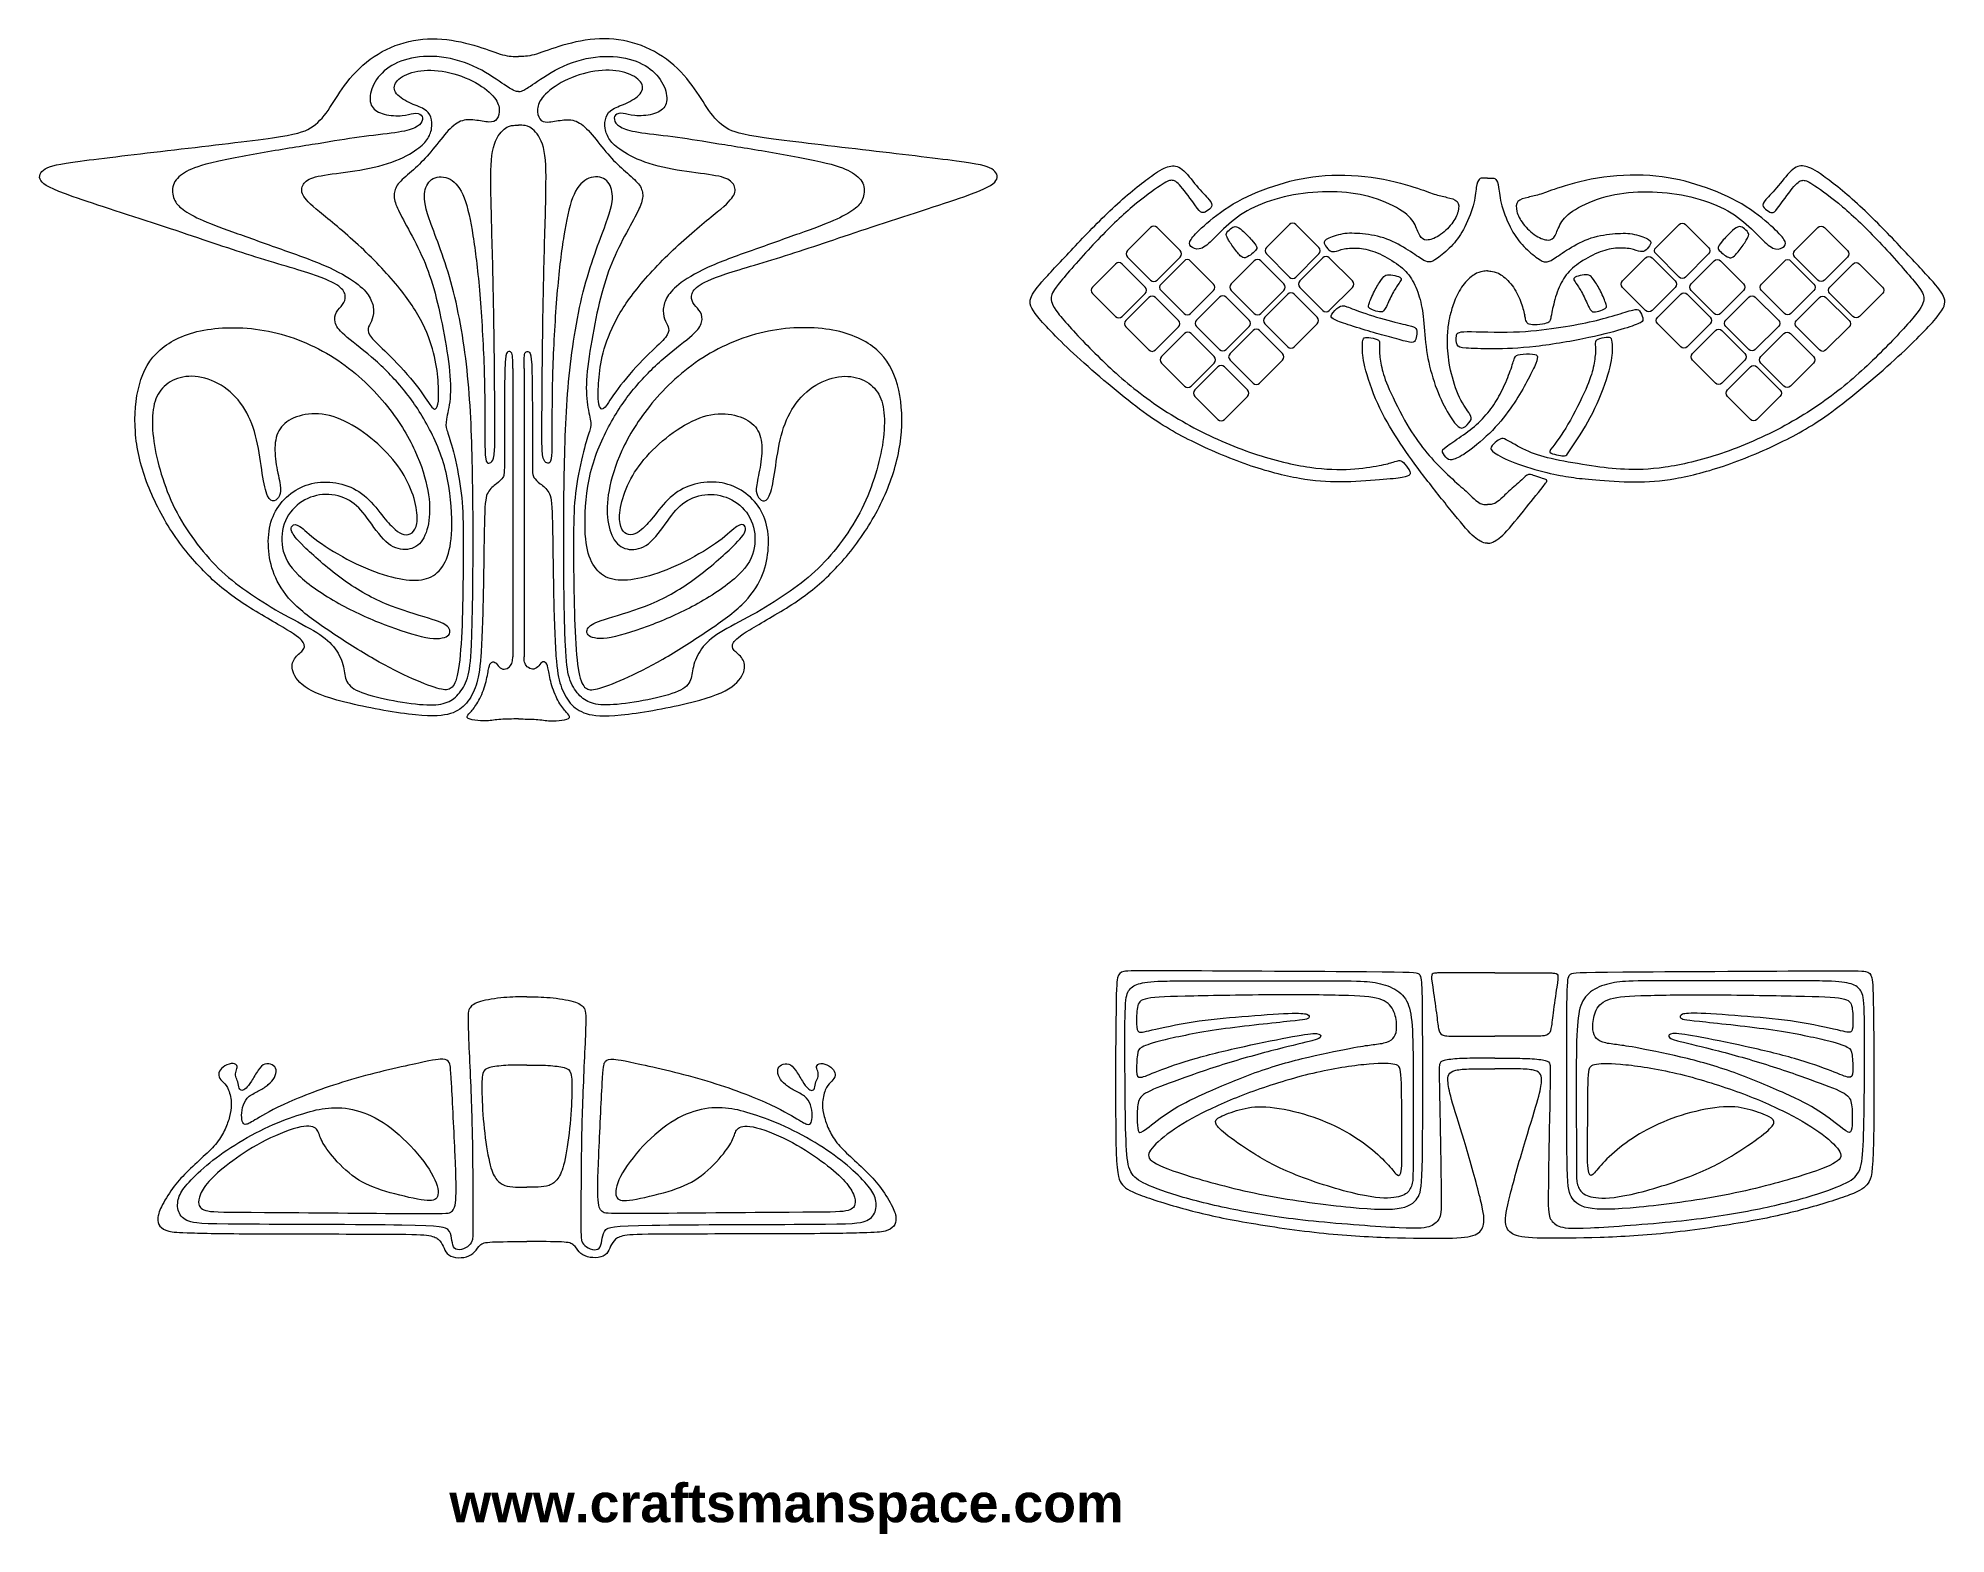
# Model space of a CAD drawing. Header units: millimetres. Extents: x -102 to 97, y -18 to 138.
import ezdxf

# ---------------------------------------------------------------- set-up
doc = ezdxf.new("R2010")
doc.units = ezdxf.units.MM
doc.header["$MEASUREMENT"] = 0
doc.layers.add('Layer 1', color=7, linetype='Continuous')

msp = doc.modelspace()

# ---------------------------------------------------------------- texts
at = {"insert": (-59, -12.5), "char_height": 4, "width": 119, "attachment_point": 1}
msp.add_mtext('{\\fArial|b1|i0|c0|p34;www.craftsmanspace.com}', dxfattribs=at)

# ---------------------------------------------------------------- linework, layer by layer
at = {"layer": 'Layer 1', "lineweight": 20}
for points, knots in [([(-52.4087, 103.5704), (-52.4087, 103.9887), (-52.4092, 104.4072), (-52.4255, 104.6977), (-52.4255, 104.6977), (-52.4418, 104.9884), (-52.4746, 105.1517), (-52.5614, 105.2439), (-52.5614, 105.2439), (-52.6484, 105.3364), (-52.79, 105.3583), (-52.9039, 105.3095), (-52.9039, 105.3095), (-53.0181, 105.2604), (-53.1054, 105.1408), (-53.1651, 104.5157), (-53.1651, 104.5157), (-53.2247, 103.8903), (-53.2575, 102.7591), (-53.2684, 100.7364), (-53.2684, 100.7364), (-53.2792, 98.7137), (-53.2684, 95.7992), (-53.2738, 94.2333), (-53.2738, 94.2333), (-53.2792, 92.6673), (-53.3012, 92.4498), (-53.4316, 92.2377), (-53.4316, 92.2377), (-53.5621, 92.0256), (-53.8013, 91.8189), (-54.1002, 91.5797), (-54.1002, 91.5797), (-54.3993, 91.3405), (-54.7584, 91.0685), (-54.9811, 90.6771), (-54.9811, 90.6771), (-55.204, 90.2858), (-55.2913, 89.7743), (-55.3456, 87.9856), (-55.3456, 87.9856), (-55.3998, 86.1967), (-55.4218, 83.1299), (-55.476, 80.395), (-55.476, 80.395), (-55.5303, 77.6601), (-55.6176, 75.2564), (-55.7315, 73.6687), (-55.7315, 73.6687), (-55.8457, 72.081), (-55.9873, 71.3089), (-56.2265, 70.6021), (-56.2265, 70.6021), (-56.4657, 69.8953), (-56.8028, 69.2534), (-57.2213, 68.7532), (-57.2213, 68.7532), (-57.64, 68.2531), (-58.1404, 67.8941), (-58.8906, 67.6603), (-58.8906, 67.6603), (-59.641, 67.4265), (-60.6415, 67.3177), (-62.5284, 67.5133), (-62.5284, 67.5133), (-64.4152, 67.7091), (-67.1883, 68.2097), (-69.2761, 68.699), (-69.2761, 68.699), (-71.3641, 69.1883), (-72.7674, 69.6667), (-73.6971, 70.2322), (-73.6971, 70.2322), (-74.6268, 70.7976), (-75.0835, 71.4502), (-75.2685, 72.0048), (-75.2685, 72.0048), (-75.4534, 72.5594), (-75.3661, 73.0162), (-75.1272, 73.3695), (-75.1272, 73.3695), (-74.888, 73.7229), (-74.4961, 73.9732), (-74.2788, 74.2287), (-74.2788, 74.2287), (-74.0613, 74.4842), (-74.0177, 74.7454), (-74.2081, 75.0551), (-74.2081, 75.0551), (-74.3984, 75.3651), (-74.8226, 75.7242), (-75.9153, 76.3873), (-75.9153, 76.3873), (-77.0083, 77.0507), (-78.7703, 78.0189), (-80.2927, 79.0137), (-80.2927, 79.0137), (-81.815, 80.0088), (-83.0986, 81.031), (-84.3492, 82.2707), (-84.3492, 82.2707), (-85.5997, 83.5104), (-86.8177, 84.9679), (-87.8833, 86.5935), (-87.8833, 86.5935), (-88.9492, 88.2194), (-89.8626, 90.0138), (-90.5149, 91.7753), (-90.5149, 91.7753), (-91.1674, 93.5371), (-91.5593, 95.2666), (-91.6843, 96.9901), (-91.6843, 96.9901), (-91.8094, 98.7137), (-91.6678, 100.432), (-91.2656, 101.889), (-91.2656, 101.889), (-90.8631, 103.3462), (-90.1997, 104.5428), (-89.1124, 105.5051), (-89.1124, 105.5051), (-88.0249, 106.4673), (-86.5129, 107.1963), (-84.561, 107.5606), (-84.561, 107.5606), (-82.6091, 107.9248), (-80.2165, 107.9248), (-77.835, 107.4464), (-77.835, 107.4464), (-75.4534, 106.968), (-73.0825, 106.0106), (-71.0002, 104.6787), (-71.0002, 104.6787), (-68.9175, 103.3465), (-67.1229, 101.639), (-65.7202, 99.948), (-65.7202, 99.948), (-64.3173, 98.2569), (-63.3059, 96.5822), (-62.5937, 95.0382), (-62.5937, 95.0382), (-61.8815, 93.4939), (-61.4679, 92.0799), (-61.2507, 90.8675), (-61.2507, 90.8675), (-61.0332, 89.6549), (-61.0112, 88.6436), (-61.1362, 87.741), (-61.1362, 87.741), (-61.2613, 86.8384), (-61.5335, 86.0443), (-61.9575, 85.5225), (-61.9575, 85.5225), (-62.3816, 85.0004), (-62.9579, 84.7501), (-63.594, 84.7338), (-63.594, 84.7338), (-64.2302, 84.7176), (-64.9264, 84.9351), (-65.606, 85.5548), (-65.606, 85.5548), (-66.2857, 86.1748), (-66.9491, 87.1972), (-67.5525, 88.0073), (-67.5525, 88.0073), (-68.1562, 88.8174), (-68.7, 89.4157), (-69.4122, 89.8288), (-69.4122, 89.8288), (-70.1244, 90.2421), (-71.0056, 90.4705), (-71.8699, 90.4596), (-71.8699, 90.4596), (-72.7343, 90.4488), (-73.5829, 90.1985), (-74.3222, 89.7309), (-74.3222, 89.7309), (-75.0616, 89.2633), (-75.6926, 88.5782), (-76.0623, 87.7301), (-76.0623, 87.7301), (-76.432, 86.8818), (-76.5407, 85.8705), (-76.3669, 84.9136), (-76.3669, 84.9136), (-76.1928, 83.9565), (-75.7361, 83.0537), (-74.7084, 82.0643), (-74.7084, 82.0643), (-73.6808, 81.0746), (-72.082, 79.9977), (-70.5052, 79.117), (-70.5052, 79.117), (-68.9284, 78.2361), (-67.3733, 77.5511), (-65.8019, 76.9422), (-65.8019, 76.9422), (-64.2305, 76.3331), (-62.6425, 75.8001), (-61.4682, 75.588), (-61.4682, 75.588), (-60.2936, 75.376), (-59.5323, 75.4847), (-59.1843, 75.7456), (-59.1843, 75.7456), (-58.8361, 76.0068), (-58.9017, 76.4201), (-59.206, 76.7299), (-59.206, 76.7299), (-59.5106, 77.0398), (-60.0544, 77.2467), (-61.1853, 77.589), (-61.1853, 77.589), (-62.3163, 77.9316), (-64.0346, 78.4103), (-65.6495, 79.0899), (-65.6495, 79.0899), (-67.2643, 79.7696), (-68.7762, 80.6505), (-70.266, 81.7486), (-70.266, 81.7486), (-71.7558, 82.847), (-73.2241, 84.1632), (-74.1047, 85.0221), (-74.1047, 85.0221), (-74.9856, 85.8811), (-75.2793, 86.2838), (-75.4044, 86.5827), (-75.4044, 86.5827), (-75.5294, 86.8816), (-75.4857, 87.0776), (-75.3444, 87.2078), (-75.3444, 87.2078), (-75.2031, 87.3383), (-74.9639, 87.4039), (-74.5671, 87.143), (-74.5671, 87.143), (-74.1701, 86.8818), (-73.6155, 86.2944), (-72.6912, 85.6093), (-72.6912, 85.6093), (-71.7669, 84.9242), (-70.4724, 84.1412), (-69.1784, 83.4944), (-69.1784, 83.4944), (-67.8845, 82.8473), (-66.59, 82.3358), (-65.4539, 82.0044), (-65.4539, 82.0044), (-64.3175, 81.6727), (-63.3385, 81.5203), (-62.5121, 81.542), (-62.5121, 81.542), (-61.6857, 81.5639), (-61.0115, 81.7597), (-60.4623, 82.1728), (-60.4623, 82.1728), (-59.9131, 82.5861), (-59.4889, 83.2172), (-59.2008, 84.0327), (-59.2008, 84.0327), (-58.9126, 84.8483), (-58.7602, 85.8488), (-58.7547, 87.3548), (-58.7547, 87.3548), (-58.7493, 88.8611), (-58.8909, 90.8729), (-59.3419, 92.7378), (-59.3419, 92.7378), (-59.7932, 94.6029), (-60.5547, 96.3213), (-61.3648, 97.7948), (-61.3648, 97.7948), (-62.175, 99.2683), (-63.0342, 100.4972), (-63.9964, 101.639), (-63.9964, 101.639), (-64.9589, 102.7808), (-66.0248, 103.836), (-67.0958, 104.7549), (-67.0958, 104.7549), (-68.1668, 105.6737), (-69.2438, 106.4567), (-69.9015, 107.0385), (-69.9015, 107.0385), (-70.5595, 107.6202), (-70.7989, 108.001), (-70.8914, 108.3815), (-70.8914, 108.3815), (-70.9839, 108.762), (-70.9291, 109.1428), (-70.7607, 109.4417), (-70.7607, 109.4417), (-70.5923, 109.7408), (-70.3094, 109.9583), (-70.1138, 110.2193), (-70.1138, 110.2193), (-69.918, 110.4802), (-69.8093, 110.785), (-69.8418, 111.111), (-69.8418, 111.111), (-69.8744, 111.4373), (-70.0485, 111.7855), (-70.5269, 112.1443), (-70.5269, 112.1443), (-71.0053, 112.5031), (-71.7886, 112.873), (-73.4196, 113.4111), (-73.4196, 113.4111), (-75.051, 113.9495), (-77.5304, 114.6565), (-80.1077, 115.4775), (-80.1077, 115.4775), (-82.685, 116.2985), (-85.3605, 117.2338), (-88.65, 118.3157), (-88.65, 118.3157), (-91.9398, 119.3978), (-95.8439, 120.6267), (-98.1709, 121.4477), (-98.1709, 121.4477), (-100.4982, 122.2686), (-101.2489, 122.6822), (-101.526, 123.1224), (-101.526, 123.1224), (-101.8035, 123.5628), (-101.6074, 124.0307), (-101.0802, 124.3513), (-101.0802, 124.3513), (-100.5529, 124.6721), (-99.6935, 124.8465), (-97.4207, 125.1508), (-97.4207, 125.1508), (-95.148, 125.4551), (-91.4611, 125.8904), (-87.6278, 126.336), (-87.6278, 126.336), (-83.7945, 126.7818), (-79.814, 127.2388), (-77.4054, 127.5868), (-77.4054, 127.5868), (-74.9967, 127.9347), (-74.159, 128.174), (-73.4522, 128.6087), (-73.4522, 128.6087), (-72.7454, 129.0438), (-72.1691, 129.6748), (-71.6364, 130.4359), (-71.6364, 130.4359), (-71.1035, 131.1972), (-70.614, 132.0889), (-69.9126, 133.0295), (-69.9126, 133.0295), (-69.2112, 133.9703), (-68.2976, 134.9599), (-67.2374, 135.7483), (-67.2374, 135.7483), (-66.177, 136.5368), (-64.9698, 137.1242), (-63.703, 137.4776), (-63.703, 137.4776), (-62.4361, 137.831), (-61.1091, 137.9506), (-59.7772, 137.8472), (-59.7772, 137.8472), (-58.445, 137.7439), (-57.1074, 137.4176), (-56.0255, 137.0805), (-56.0255, 137.0805), (-54.9434, 136.7434), (-54.1165, 136.3955), (-53.4585, 136.2216), (-53.4585, 136.2216), (-52.8006, 136.0475), (-52.3106, 136.0475), (-51.821, 136.0475)], [0, 0, 0, 0, 0.01052632, 0.01052632, 0.01052632, 0.01052632, 0.02105263, 0.02105263, 0.02105263, 0.02105263, 0.03157895, 0.03157895, 0.03157895, 0.03157895, 0.04210526, 0.04210526, 0.04210526, 0.04210526, 0.05263158, 0.05263158, 0.05263158, 0.05263158, 0.06315789, 0.06315789, 0.06315789, 0.06315789, 0.07368421, 0.07368421, 0.07368421, 0.07368421, 0.08421053, 0.08421053, 0.08421053, 0.08421053, 0.09473684, 0.09473684, 0.09473684, 0.09473684, 0.10526316, 0.10526316, 0.10526316, 0.10526316, 0.11578947, 0.11578947, 0.11578947, 0.11578947, 0.12631579, 0.12631579, 0.12631579, 0.12631579, 0.13684211, 0.13684211, 0.13684211, 0.13684211, 0.14736842, 0.14736842, 0.14736842, 0.14736842, 0.15789474, 0.15789474, 0.15789474, 0.15789474, 0.16842105, 0.16842105, 0.16842105, 0.16842105, 0.17894737, 0.17894737, 0.17894737, 0.17894737, 0.18947368, 0.18947368, 0.18947368, 0.18947368, 0.2, 0.2, 0.2, 0.2, 0.21052632, 0.21052632, 0.21052632, 0.21052632, 0.22105263, 0.22105263, 0.22105263, 0.22105263, 0.23157895, 0.23157895, 0.23157895, 0.23157895, 0.24210526, 0.24210526, 0.24210526, 0.24210526, 0.25263158, 0.25263158, 0.25263158, 0.25263158, 0.26315789, 0.26315789, 0.26315789, 0.26315789, 0.27368421, 0.27368421, 0.27368421, 0.27368421, 0.28421053, 0.28421053, 0.28421053, 0.28421053, 0.29473684, 0.29473684, 0.29473684, 0.29473684, 0.30526316, 0.30526316, 0.30526316, 0.30526316, 0.31578947, 0.31578947, 0.31578947, 0.31578947, 0.32631579, 0.32631579, 0.32631579, 0.32631579, 0.33684211, 0.33684211, 0.33684211, 0.33684211, 0.34736842, 0.34736842, 0.34736842, 0.34736842, 0.35789474, 0.35789474, 0.35789474, 0.35789474, 0.36842105, 0.36842105, 0.36842105, 0.36842105, 0.37894737, 0.37894737, 0.37894737, 0.37894737, 0.38947368, 0.38947368, 0.38947368, 0.38947368, 0.4, 0.4, 0.4, 0.4, 0.41052632, 0.41052632, 0.41052632, 0.41052632, 0.42105263, 0.42105263, 0.42105263, 0.42105263, 0.43157895, 0.43157895, 0.43157895, 0.43157895, 0.44210526, 0.44210526, 0.44210526, 0.44210526, 0.45263158, 0.45263158, 0.45263158, 0.45263158, 0.46315789, 0.46315789, 0.46315789, 0.46315789, 0.47368421, 0.47368421, 0.47368421, 0.47368421, 0.48421053, 0.48421053, 0.48421053, 0.48421053, 0.49473684, 0.49473684, 0.49473684, 0.49473684, 0.50526316, 0.50526316, 0.50526316, 0.50526316, 0.51578947, 0.51578947, 0.51578947, 0.51578947, 0.52631579, 0.52631579, 0.52631579, 0.52631579, 0.53684211, 0.53684211, 0.53684211, 0.53684211, 0.54736842, 0.54736842, 0.54736842, 0.54736842, 0.55789474, 0.55789474, 0.55789474, 0.55789474, 0.56842105, 0.56842105, 0.56842105, 0.56842105, 0.57894737, 0.57894737, 0.57894737, 0.57894737, 0.58947368, 0.58947368, 0.58947368, 0.58947368, 0.6, 0.6, 0.6, 0.6, 0.61052632, 0.61052632, 0.61052632, 0.61052632, 0.62105263, 0.62105263, 0.62105263, 0.62105263, 0.63157895, 0.63157895, 0.63157895, 0.63157895, 0.64210526, 0.64210526, 0.64210526, 0.64210526, 0.65263158, 0.65263158, 0.65263158, 0.65263158, 0.66315789, 0.66315789, 0.66315789, 0.66315789, 0.67368421, 0.67368421, 0.67368421, 0.67368421, 0.68421053, 0.68421053, 0.68421053, 0.68421053, 0.69473684, 0.69473684, 0.69473684, 0.69473684, 0.70526316, 0.70526316, 0.70526316, 0.70526316, 0.71578947, 0.71578947, 0.71578947, 0.71578947, 0.72631579, 0.72631579, 0.72631579, 0.72631579, 0.73684211, 0.73684211, 0.73684211, 0.73684211, 0.74736842, 0.74736842, 0.74736842, 0.74736842, 0.75789474, 0.75789474, 0.75789474, 0.75789474, 0.76842105, 0.76842105, 0.76842105, 0.76842105, 0.77894737, 0.77894737, 0.77894737, 0.77894737, 0.78947368, 0.78947368, 0.78947368, 0.78947368, 0.8, 0.8, 0.8, 0.8, 0.81052632, 0.81052632, 0.81052632, 0.81052632, 0.82105263, 0.82105263, 0.82105263, 0.82105263, 0.83157895, 0.83157895, 0.83157895, 0.83157895, 0.84210526, 0.84210526, 0.84210526, 0.84210526, 0.85263158, 0.85263158, 0.85263158, 0.85263158, 0.86315789, 0.86315789, 0.86315789, 0.86315789, 0.87368421, 0.87368421, 0.87368421, 0.87368421, 0.88421053, 0.88421053, 0.88421053, 0.88421053, 0.89473684, 0.89473684, 0.89473684, 0.89473684, 0.90526316, 0.90526316, 0.90526316, 0.90526316, 0.91578947, 0.91578947, 0.91578947, 0.91578947, 0.92631579, 0.92631579, 0.92631579, 0.92631579, 0.93684211, 0.93684211, 0.93684211, 0.93684211, 0.94736842, 0.94736842, 0.94736842, 0.94736842, 0.95789474, 0.95789474, 0.95789474, 0.95789474, 0.96842105, 0.96842105, 0.96842105, 0.96842105, 0.97894737, 0.97894737, 0.97894737, 0.97894737, 1, 1, 1, 1]), ([(-51.2334, 103.5704), (-51.2334, 103.9887), (-51.2329, 104.4072), (-51.2166, 104.6977), (-51.2166, 104.6977), (-51.2004, 104.9884), (-51.1676, 105.1517), (-51.0808, 105.2439), (-51.0808, 105.2439), (-50.9937, 105.3364), (-50.8521, 105.3583), (-50.7382, 105.3095), (-50.7382, 105.3095), (-50.624, 105.2604), (-50.5367, 105.1408), (-50.4771, 104.5157), (-50.4771, 104.5157), (-50.4174, 103.8903), (-50.3846, 102.7591), (-50.3737, 100.7364), (-50.3737, 100.7364), (-50.3629, 98.7137), (-50.3737, 95.7992), (-50.3683, 94.2333), (-50.3683, 94.2333), (-50.3629, 92.6673), (-50.3409, 92.4498), (-50.2105, 92.2377), (-50.2105, 92.2377), (-50.08, 92.0256), (-49.8408, 91.8189), (-49.5419, 91.5797), (-49.5419, 91.5797), (-49.2428, 91.3405), (-48.8837, 91.0685), (-48.661, 90.6771), (-48.661, 90.6771), (-48.4381, 90.2858), (-48.3508, 89.7743), (-48.2965, 87.9856), (-48.2965, 87.9856), (-48.2423, 86.1967), (-48.2203, 83.1299), (-48.1661, 80.395), (-48.1661, 80.395), (-48.1118, 77.6601), (-48.0245, 75.2564), (-47.9106, 73.6687), (-47.9106, 73.6687), (-47.7964, 72.081), (-47.6548, 71.3089), (-47.4156, 70.6021), (-47.4156, 70.6021), (-47.1764, 69.8953), (-46.8393, 69.2534), (-46.4208, 68.7532), (-46.4208, 68.7532), (-46.0021, 68.2531), (-45.5017, 67.8941), (-44.7515, 67.6603), (-44.7515, 67.6603), (-44.0011, 67.4265), (-43.0006, 67.3177), (-41.1138, 67.5133), (-41.1138, 67.5133), (-39.2269, 67.7091), (-36.4538, 68.2097), (-34.366, 68.699), (-34.366, 68.699), (-32.278, 69.1883), (-30.8748, 69.6667), (-29.945, 70.2322), (-29.945, 70.2322), (-29.0153, 70.7976), (-28.5586, 71.4502), (-28.3736, 72.0048), (-28.3736, 72.0048), (-28.1887, 72.5594), (-28.276, 73.0162), (-28.5149, 73.3695), (-28.5149, 73.3695), (-28.7542, 73.7229), (-29.146, 73.9732), (-29.3633, 74.2287), (-29.3633, 74.2287), (-29.5808, 74.4842), (-29.6244, 74.7454), (-29.4341, 75.0551), (-29.4341, 75.0551), (-29.2437, 75.3651), (-28.8195, 75.7242), (-27.7268, 76.3873), (-27.7268, 76.3873), (-26.6338, 77.0507), (-24.8718, 78.0189), (-23.3494, 79.0137), (-23.3494, 79.0137), (-21.8271, 80.0088), (-20.5435, 81.031), (-19.293, 82.2707), (-19.293, 82.2707), (-18.0424, 83.5104), (-16.8244, 84.9679), (-15.7588, 86.5935), (-15.7588, 86.5935), (-14.6929, 88.2194), (-13.7795, 90.0138), (-13.1272, 91.7753), (-13.1272, 91.7753), (-12.4747, 93.5371), (-12.0828, 95.2666), (-11.9578, 96.9901), (-11.9578, 96.9901), (-11.8328, 98.7137), (-11.9743, 100.432), (-12.3765, 101.889), (-12.3765, 101.889), (-12.779, 103.3462), (-13.4424, 104.5428), (-14.5297, 105.5051), (-14.5297, 105.5051), (-15.6172, 106.4673), (-17.1292, 107.1963), (-19.0811, 107.5606), (-19.0811, 107.5606), (-21.033, 107.9248), (-23.4256, 107.9248), (-25.8072, 107.4464), (-25.8072, 107.4464), (-28.1887, 106.968), (-30.5596, 106.0106), (-32.642, 104.6787), (-32.642, 104.6787), (-34.7246, 103.3465), (-36.5192, 101.639), (-37.9219, 99.948), (-37.9219, 99.948), (-39.3248, 98.2569), (-40.3362, 96.5822), (-41.0484, 95.0382), (-41.0484, 95.0382), (-41.7606, 93.4939), (-42.1742, 92.0799), (-42.3914, 90.8675), (-42.3914, 90.8675), (-42.609, 89.6549), (-42.6309, 88.6436), (-42.5059, 87.741), (-42.5059, 87.741), (-42.3808, 86.8384), (-42.1086, 86.0443), (-41.6847, 85.5225), (-41.6847, 85.5225), (-41.2605, 85.0004), (-40.6842, 84.7501), (-40.0482, 84.7338), (-40.0482, 84.7338), (-39.4119, 84.7176), (-38.7157, 84.9351), (-38.0361, 85.5548), (-38.0361, 85.5548), (-37.3564, 86.1748), (-36.693, 87.1972), (-36.0896, 88.0073), (-36.0896, 88.0073), (-35.4859, 88.8174), (-34.9421, 89.4157), (-34.2299, 89.8288), (-34.2299, 89.8288), (-33.5177, 90.2421), (-32.6365, 90.4705), (-31.7722, 90.4596), (-31.7722, 90.4596), (-30.9078, 90.4488), (-30.0592, 90.1985), (-29.3199, 89.7309), (-29.3199, 89.7309), (-28.5805, 89.2633), (-27.9495, 88.5782), (-27.5798, 87.7301), (-27.5798, 87.7301), (-27.2101, 86.8818), (-27.1014, 85.8705), (-27.2752, 84.9136), (-27.2752, 84.9136), (-27.4493, 83.9565), (-27.9061, 83.0537), (-28.9337, 82.0643), (-28.9337, 82.0643), (-29.9613, 81.0746), (-31.5601, 79.9977), (-33.1369, 79.117), (-33.1369, 79.117), (-34.7137, 78.2361), (-36.2689, 77.5511), (-37.8403, 76.9422), (-37.8403, 76.9422), (-39.4117, 76.3331), (-40.9996, 75.8001), (-42.1739, 75.588), (-42.1739, 75.588), (-43.3485, 75.376), (-44.1098, 75.4847), (-44.4578, 75.7456), (-44.4578, 75.7456), (-44.806, 76.0068), (-44.7404, 76.4201), (-44.4361, 76.7299), (-44.4361, 76.7299), (-44.1315, 77.0398), (-43.5878, 77.2467), (-42.4568, 77.589), (-42.4568, 77.589), (-41.3258, 77.9316), (-39.6075, 78.4103), (-37.9927, 79.0899), (-37.9927, 79.0899), (-36.3779, 79.7696), (-34.8659, 80.6505), (-33.3761, 81.7486), (-33.3761, 81.7486), (-31.8863, 82.847), (-30.418, 84.1632), (-29.5374, 85.0221), (-29.5374, 85.0221), (-28.6565, 85.8811), (-28.3628, 86.2838), (-28.2378, 86.5827), (-28.2378, 86.5827), (-28.1127, 86.8816), (-28.1564, 87.0776), (-28.2977, 87.2078), (-28.2977, 87.2078), (-28.439, 87.3383), (-28.6782, 87.4039), (-29.075, 87.143), (-29.075, 87.143), (-29.472, 86.8818), (-30.0267, 86.2944), (-30.951, 85.6093), (-30.951, 85.6093), (-31.8752, 84.9242), (-33.1697, 84.1412), (-34.4637, 83.4944), (-34.4637, 83.4944), (-35.7576, 82.8473), (-37.0521, 82.3358), (-38.1882, 82.0044), (-38.1882, 82.0044), (-39.3246, 81.6727), (-40.3036, 81.5203), (-41.13, 81.542), (-41.13, 81.542), (-41.9564, 81.5639), (-42.6307, 81.7597), (-43.1799, 82.1728), (-43.1799, 82.1728), (-43.7291, 82.5861), (-44.1532, 83.2172), (-44.4413, 84.0327), (-44.4413, 84.0327), (-44.7296, 84.8483), (-44.882, 85.8488), (-44.8874, 87.3548), (-44.8874, 87.3548), (-44.8928, 88.8611), (-44.7513, 90.8729), (-44.3002, 92.7378), (-44.3002, 92.7378), (-43.8489, 94.6029), (-43.0874, 96.3213), (-42.2773, 97.7948), (-42.2773, 97.7948), (-41.4672, 99.2683), (-40.608, 100.4972), (-39.6457, 101.639), (-39.6457, 101.639), (-38.6832, 102.7808), (-37.6173, 103.836), (-36.5463, 104.7549), (-36.5463, 104.7549), (-35.4753, 105.6737), (-34.3983, 106.4567), (-33.7406, 107.0385), (-33.7406, 107.0385), (-33.0827, 107.6202), (-32.8432, 108.001), (-32.7507, 108.3815), (-32.7507, 108.3815), (-32.6582, 108.762), (-32.713, 109.1428), (-32.8814, 109.4417), (-32.8814, 109.4417), (-33.0499, 109.7408), (-33.3327, 109.9583), (-33.5283, 110.2193), (-33.5283, 110.2193), (-33.7241, 110.4802), (-33.8328, 110.785), (-33.8003, 111.111), (-33.8003, 111.111), (-33.7677, 111.4373), (-33.5936, 111.7855), (-33.1152, 112.1443), (-33.1152, 112.1443), (-32.6368, 112.5031), (-31.8535, 112.873), (-30.2225, 113.4111), (-30.2225, 113.4111), (-28.5911, 113.9495), (-26.1117, 114.6565), (-23.5344, 115.4775), (-23.5344, 115.4775), (-20.9571, 116.2985), (-18.2816, 117.2338), (-14.9921, 118.3157), (-14.9921, 118.3157), (-11.7023, 119.3978), (-7.7982, 120.6267), (-5.4712, 121.4477), (-5.4712, 121.4477), (-3.1439, 122.2686), (-2.3933, 122.6822), (-2.1161, 123.1224), (-2.1161, 123.1224), (-1.8386, 123.5628), (-2.0347, 124.0307), (-2.5619, 124.3513), (-2.5619, 124.3513), (-3.0892, 124.6721), (-3.9486, 124.8465), (-6.2214, 125.1508), (-6.2214, 125.1508), (-8.4941, 125.4551), (-12.181, 125.8904), (-16.0143, 126.336), (-16.0143, 126.336), (-19.8476, 126.7818), (-23.8281, 127.2388), (-26.2368, 127.5868), (-26.2368, 127.5868), (-28.6454, 127.9347), (-29.4831, 128.174), (-30.1899, 128.6087), (-30.1899, 128.6087), (-30.8967, 129.0438), (-31.473, 129.6748), (-32.0057, 130.4359), (-32.0057, 130.4359), (-32.5386, 131.1972), (-33.0282, 132.0889), (-33.7295, 133.0295), (-33.7295, 133.0295), (-34.4309, 133.9703), (-35.3446, 134.9599), (-36.4047, 135.7483), (-36.4047, 135.7483), (-37.4652, 136.5368), (-38.6723, 137.1242), (-39.9392, 137.4776), (-39.9392, 137.4776), (-41.206, 137.831), (-42.533, 137.9506), (-43.8649, 137.8472), (-43.8649, 137.8472), (-45.1971, 137.7439), (-46.5347, 137.4176), (-47.6166, 137.0805), (-47.6166, 137.0805), (-48.6987, 136.7434), (-49.5256, 136.3955), (-50.1836, 136.2216), (-50.1836, 136.2216), (-50.8415, 136.0475), (-51.3316, 136.0475), (-51.8211, 136.0475)], [0, 0, 0, 0, 0.01052632, 0.01052632, 0.01052632, 0.01052632, 0.02105263, 0.02105263, 0.02105263, 0.02105263, 0.03157895, 0.03157895, 0.03157895, 0.03157895, 0.04210526, 0.04210526, 0.04210526, 0.04210526, 0.05263158, 0.05263158, 0.05263158, 0.05263158, 0.06315789, 0.06315789, 0.06315789, 0.06315789, 0.07368421, 0.07368421, 0.07368421, 0.07368421, 0.08421053, 0.08421053, 0.08421053, 0.08421053, 0.09473684, 0.09473684, 0.09473684, 0.09473684, 0.10526316, 0.10526316, 0.10526316, 0.10526316, 0.11578947, 0.11578947, 0.11578947, 0.11578947, 0.12631579, 0.12631579, 0.12631579, 0.12631579, 0.13684211, 0.13684211, 0.13684211, 0.13684211, 0.14736842, 0.14736842, 0.14736842, 0.14736842, 0.15789474, 0.15789474, 0.15789474, 0.15789474, 0.16842105, 0.16842105, 0.16842105, 0.16842105, 0.17894737, 0.17894737, 0.17894737, 0.17894737, 0.18947368, 0.18947368, 0.18947368, 0.18947368, 0.2, 0.2, 0.2, 0.2, 0.21052632, 0.21052632, 0.21052632, 0.21052632, 0.22105263, 0.22105263, 0.22105263, 0.22105263, 0.23157895, 0.23157895, 0.23157895, 0.23157895, 0.24210526, 0.24210526, 0.24210526, 0.24210526, 0.25263158, 0.25263158, 0.25263158, 0.25263158, 0.26315789, 0.26315789, 0.26315789, 0.26315789, 0.27368421, 0.27368421, 0.27368421, 0.27368421, 0.28421053, 0.28421053, 0.28421053, 0.28421053, 0.29473684, 0.29473684, 0.29473684, 0.29473684, 0.30526316, 0.30526316, 0.30526316, 0.30526316, 0.31578947, 0.31578947, 0.31578947, 0.31578947, 0.32631579, 0.32631579, 0.32631579, 0.32631579, 0.33684211, 0.33684211, 0.33684211, 0.33684211, 0.34736842, 0.34736842, 0.34736842, 0.34736842, 0.35789474, 0.35789474, 0.35789474, 0.35789474, 0.36842105, 0.36842105, 0.36842105, 0.36842105, 0.37894737, 0.37894737, 0.37894737, 0.37894737, 0.38947368, 0.38947368, 0.38947368, 0.38947368, 0.4, 0.4, 0.4, 0.4, 0.41052632, 0.41052632, 0.41052632, 0.41052632, 0.42105263, 0.42105263, 0.42105263, 0.42105263, 0.43157895, 0.43157895, 0.43157895, 0.43157895, 0.44210526, 0.44210526, 0.44210526, 0.44210526, 0.45263158, 0.45263158, 0.45263158, 0.45263158, 0.46315789, 0.46315789, 0.46315789, 0.46315789, 0.47368421, 0.47368421, 0.47368421, 0.47368421, 0.48421053, 0.48421053, 0.48421053, 0.48421053, 0.49473684, 0.49473684, 0.49473684, 0.49473684, 0.50526316, 0.50526316, 0.50526316, 0.50526316, 0.51578947, 0.51578947, 0.51578947, 0.51578947, 0.52631579, 0.52631579, 0.52631579, 0.52631579, 0.53684211, 0.53684211, 0.53684211, 0.53684211, 0.54736842, 0.54736842, 0.54736842, 0.54736842, 0.55789474, 0.55789474, 0.55789474, 0.55789474, 0.56842105, 0.56842105, 0.56842105, 0.56842105, 0.57894737, 0.57894737, 0.57894737, 0.57894737, 0.58947368, 0.58947368, 0.58947368, 0.58947368, 0.6, 0.6, 0.6, 0.6, 0.61052632, 0.61052632, 0.61052632, 0.61052632, 0.62105263, 0.62105263, 0.62105263, 0.62105263, 0.63157895, 0.63157895, 0.63157895, 0.63157895, 0.64210526, 0.64210526, 0.64210526, 0.64210526, 0.65263158, 0.65263158, 0.65263158, 0.65263158, 0.66315789, 0.66315789, 0.66315789, 0.66315789, 0.67368421, 0.67368421, 0.67368421, 0.67368421, 0.68421053, 0.68421053, 0.68421053, 0.68421053, 0.69473684, 0.69473684, 0.69473684, 0.69473684, 0.70526316, 0.70526316, 0.70526316, 0.70526316, 0.71578947, 0.71578947, 0.71578947, 0.71578947, 0.72631579, 0.72631579, 0.72631579, 0.72631579, 0.73684211, 0.73684211, 0.73684211, 0.73684211, 0.74736842, 0.74736842, 0.74736842, 0.74736842, 0.75789474, 0.75789474, 0.75789474, 0.75789474, 0.76842105, 0.76842105, 0.76842105, 0.76842105, 0.77894737, 0.77894737, 0.77894737, 0.77894737, 0.78947368, 0.78947368, 0.78947368, 0.78947368, 0.8, 0.8, 0.8, 0.8, 0.81052632, 0.81052632, 0.81052632, 0.81052632, 0.82105263, 0.82105263, 0.82105263, 0.82105263, 0.83157895, 0.83157895, 0.83157895, 0.83157895, 0.84210526, 0.84210526, 0.84210526, 0.84210526, 0.85263158, 0.85263158, 0.85263158, 0.85263158, 0.86315789, 0.86315789, 0.86315789, 0.86315789, 0.87368421, 0.87368421, 0.87368421, 0.87368421, 0.88421053, 0.88421053, 0.88421053, 0.88421053, 0.89473684, 0.89473684, 0.89473684, 0.89473684, 0.90526316, 0.90526316, 0.90526316, 0.90526316, 0.91578947, 0.91578947, 0.91578947, 0.91578947, 0.92631579, 0.92631579, 0.92631579, 0.92631579, 0.93684211, 0.93684211, 0.93684211, 0.93684211, 0.94736842, 0.94736842, 0.94736842, 0.94736842, 0.95789474, 0.95789474, 0.95789474, 0.95789474, 0.96842105, 0.96842105, 0.96842105, 0.96842105, 0.97894737, 0.97894737, 0.97894737, 0.97894737, 1, 1, 1, 1]), ([(-51.821, 132.4016), (-51.9436, 132.4016), (-52.0664, 132.4016), (-52.2879, 132.5022), (-52.2879, 132.5022), (-52.5096, 132.6028), (-52.8307, 132.8041), (-53.5318, 133.2771), (-53.5318, 133.2771), (-54.2331, 133.7501), (-55.3155, 134.4953), (-56.5197, 135.0416), (-56.5197, 135.0416), (-57.7241, 135.588), (-59.0509, 135.936), (-60.3069, 136.0312), (-60.3069, 136.0312), (-61.5629, 136.1264), (-62.7486, 135.9686), (-63.7163, 135.6615), (-63.7163, 135.6615), (-64.684, 135.3543), (-65.4347, 134.8975), (-66.008, 134.3239), (-66.008, 134.3239), (-66.5816, 133.7503), (-66.9789, 133.0596), (-67.1555, 132.4317), (-67.1555, 132.4317), (-67.3323, 131.8036), (-67.2887, 131.2381), (-67.0467, 130.8332), (-67.0467, 130.8332), (-66.8048, 130.428), (-66.3644, 130.1831), (-65.7772, 130.0364), (-65.7772, 130.0364), (-65.19, 129.8896), (-64.4556, 129.8406), (-63.9229, 129.8894), (-63.9229, 129.8894), (-63.39, 129.9385), (-63.0583, 130.0854), (-62.7323, 130.1234), (-62.7323, 130.1234), (-62.406, 130.1616), (-62.0849, 130.0906), (-61.9247, 129.933), (-61.9247, 129.933), (-61.7644, 129.7754), (-61.7644, 129.5306), (-61.8702, 129.2914), (-61.8702, 129.2914), (-61.9762, 129.0521), (-62.1885, 128.8184), (-62.6097, 128.6201), (-62.6097, 128.6201), (-63.0309, 128.4216), (-63.662, 128.2583), (-64.665, 128.1089), (-64.665, 128.1089), (-65.6682, 127.9594), (-67.044, 127.8233), (-68.3898, 127.6413), (-68.3898, 127.6413), (-69.7355, 127.459), (-71.0514, 127.2307), (-72.6771, 126.9671), (-72.6771, 126.9671), (-74.303, 126.7034), (-76.2389, 126.404), (-78.2697, 126.0536), (-78.2697, 126.0536), (-80.3006, 125.7029), (-82.4266, 125.3002), (-83.8537, 124.9498), (-83.8537, 124.9498), (-85.2811, 124.5991), (-86.0101, 124.2997), (-86.5807, 123.9409), (-86.5807, 123.9409), (-87.1516, 123.5821), (-87.5652, 123.1633), (-87.7309, 122.6741), (-87.7309, 122.6741), (-87.8969, 122.1845), (-87.815, 121.6245), (-87.6412, 121.1951), (-87.6412, 121.1951), (-87.4673, 120.7655), (-87.2007, 120.4662), (-86.7223, 120.1184), (-86.7223, 120.1184), (-86.2439, 119.7705), (-85.5531, 119.3734), (-84.6125, 118.9604), (-84.6125, 118.9604), (-83.672, 118.547), (-82.4808, 118.1174), (-81.0266, 117.5983), (-81.0266, 117.5983), (-79.5721, 117.079), (-77.8537, 116.4698), (-76.1654, 115.8691), (-76.1654, 115.8691), (-74.4771, 115.2684), (-72.8187, 114.6755), (-71.4946, 114.0693), (-71.4946, 114.0693), (-70.1706, 113.4632), (-69.1809, 112.8429), (-68.5094, 112.3103), (-68.5094, 112.3103), (-67.8379, 111.7773), (-67.4845, 111.3315), (-67.2507, 110.8883), (-67.2507, 110.8883), (-67.0169, 110.4452), (-66.9027, 110.0047), (-66.8973, 109.5889), (-66.8973, 109.5889), (-66.8919, 109.1729), (-66.9952, 108.781), (-67.1257, 108.4849), (-67.1257, 108.4849), (-67.2561, 108.1887), (-67.4139, 107.9872), (-67.4573, 107.7374), (-67.4573, 107.7374), (-67.501, 107.4873), (-67.43, 107.1879), (-67.1175, 106.7966), (-67.1175, 106.7966), (-66.8048, 106.4052), (-66.2502, 105.9211), (-65.4374, 105.1191), (-65.4374, 105.1191), (-64.6245, 104.3171), (-63.553, 103.197), (-62.7456, 102.1965), (-62.7456, 102.1965), (-61.9382, 101.196), (-61.3944, 100.3152), (-61.0546, 99.8422), (-61.0546, 99.8422), (-60.7148, 99.3692), (-60.5789, 99.3036), (-60.4512, 99.3825), (-60.4512, 99.3825), (-60.3234, 99.4614), (-60.2038, 99.6843), (-60.1523, 100.1872), (-60.1523, 100.1872), (-60.1005, 100.6902), (-60.1168, 101.4732), (-60.1846, 102.3403), (-60.1846, 102.3403), (-60.2526, 103.2076), (-60.3722, 104.1596), (-60.6467, 105.217), (-60.6467, 105.217), (-60.9214, 106.2745), (-61.351, 107.4382), (-62.0226, 108.6807), (-62.0226, 108.6807), (-62.6941, 109.9231), (-63.6075, 111.2444), (-64.8226, 112.6661), (-64.8226, 112.6661), (-66.0379, 114.0881), (-67.5553, 115.6109), (-69.0369, 116.9374), (-69.0369, 116.9374), (-70.5185, 118.2642), (-71.9649, 119.3951), (-72.8756, 120.17), (-72.8756, 120.17), (-73.7864, 120.9448), (-74.1619, 121.3641), (-74.3032, 121.7663), (-74.3032, 121.7663), (-74.4446, 122.1688), (-74.3521, 122.5549), (-74.1102, 122.862), (-74.1102, 122.862), (-73.8682, 123.1693), (-73.4766, 123.3976), (-72.6719, 123.5742), (-72.6719, 123.5742), (-71.8672, 123.751), (-70.6492, 123.8763), (-69.3363, 124.0664), (-69.3363, 124.0664), (-68.0231, 124.2568), (-66.6144, 124.5123), (-65.4292, 124.8955), (-65.4292, 124.8955), (-64.244, 125.2788), (-63.2813, 125.7902), (-62.6208, 126.2223), (-62.6208, 126.2223), (-61.9602, 126.6546), (-61.6011, 127.0082), (-61.3402, 127.3806), (-61.3402, 127.3806), (-61.0793, 127.753), (-60.916, 128.1446), (-60.8536, 128.555), (-60.8536, 128.555), (-60.791, 128.9656), (-60.8292, 129.3952), (-60.9486, 129.7404), (-60.9486, 129.7404), (-61.0682, 130.0857), (-61.2697, 130.3468), (-61.6583, 130.5695), (-61.6583, 130.5695), (-62.047, 130.7925), (-62.6235, 130.9777), (-63.2026, 131.2576), (-63.2026, 131.2576), (-63.7816, 131.5375), (-64.3636, 131.9128), (-64.6083, 132.3205), (-64.6083, 132.3205), (-64.8529, 132.7284), (-64.7604, 133.1688), (-64.4016, 133.552), (-64.4016, 133.552), (-64.0428, 133.9355), (-63.4171, 134.2618), (-62.6127, 134.4438), (-62.6127, 134.4438), (-61.808, 134.626), (-60.8235, 134.6642), (-59.7634, 134.5012), (-59.7634, 134.5012), (-58.7032, 134.338), (-57.5666, 133.9735), (-56.6233, 133.5005), (-56.6233, 133.5005), (-55.68, 133.0275), (-54.9293, 132.4455), (-54.4701, 131.9372), (-54.4701, 131.9372), (-54.0107, 131.429), (-53.8418, 130.9937), (-53.8092, 130.5833), (-53.8092, 130.5833), (-53.7767, 130.173), (-53.88, 129.7865), (-54.0566, 129.5446), (-54.0566, 129.5446), (-54.2334, 129.3027), (-54.4837, 129.2048), (-54.8859, 129.2184), (-54.8859, 129.2184), (-55.2884, 129.2319), (-55.843, 129.3572), (-56.3594, 129.4223), (-56.3594, 129.4223), (-56.876, 129.4877), (-57.3547, 129.4931), (-57.8331, 129.2975), (-57.8331, 129.2975), (-58.3116, 129.1017), (-58.7902, 128.7044), (-59.3066, 128.1256), (-59.3066, 128.1256), (-59.8233, 127.5466), (-60.3779, 126.7851), (-60.9187, 126.1355), (-60.9187, 126.1355), (-61.4598, 125.4857), (-61.9875, 124.9473), (-62.5392, 124.4472), (-62.5392, 124.4472), (-63.0911, 123.9468), (-63.6674, 123.4847), (-64.0588, 123.077), (-64.0588, 123.077), (-64.4504, 122.6691), (-64.6571, 122.3155), (-64.7306, 121.9323), (-64.7306, 121.9323), (-64.8041, 121.549), (-64.7439, 121.1355), (-64.5619, 120.638), (-64.5619, 120.638), (-64.3799, 120.1406), (-64.0751, 119.5586), (-63.6268, 118.7295), (-63.6268, 118.7295), (-63.1782, 117.9004), (-62.5853, 116.8235), (-62.0771, 115.747), (-62.0771, 115.747), (-61.5688, 114.6706), (-61.1444, 113.5936), (-60.7693, 112.3542), (-60.7693, 112.3542), (-60.3942, 111.1145), (-60.0679, 109.7115), (-59.769, 108.2109), (-59.769, 108.2109), (-59.4699, 106.7102), (-59.1979, 105.1112), (-59.043, 103.7739), (-59.043, 103.7739), (-58.8881, 102.4362), (-58.8499, 101.3593), (-58.9313, 100.4515), (-58.9313, 100.4515), (-59.0129, 99.5435), (-59.2144, 98.8037), (-59.3039, 98.3036), (-59.3039, 98.3036), (-59.3937, 97.8034), (-59.3717, 97.5423), (-59.2605, 97.1536), (-59.2605, 97.1536), (-59.1491, 96.765), (-58.9476, 96.2483), (-58.6867, 95.2779), (-58.6867, 95.2779), (-58.4257, 94.3072), (-58.1049, 92.8826), (-57.9012, 91.575), (-57.9012, 91.575), (-57.6973, 90.2673), (-57.61, 89.0761), (-57.5747, 87.483), (-57.5747, 87.483), (-57.5394, 85.8899), (-57.5557, 83.8944), (-57.5801, 81.9045), (-57.5801, 81.9045), (-57.6045, 79.9143), (-57.6373, 77.9294), (-57.7187, 76.1841), (-57.7187, 76.1841), (-57.8003, 74.4388), (-57.931, 72.9323), (-58.1158, 71.9619), (-58.1158, 71.9619), (-58.3007, 70.9912), (-58.5399, 70.5562), (-58.8198, 70.3279), (-58.8198, 70.3279), (-59.1, 70.0995), (-59.4208, 70.0778), (-60.0595, 70.2408), (-60.0595, 70.2408), (-60.6985, 70.4041), (-61.6558, 70.752), (-62.8275, 71.2711), (-62.8275, 71.2711), (-63.9991, 71.7905), (-65.3858, 72.4813), (-66.8485, 73.3212), (-66.8485, 73.3212), (-68.3111, 74.1612), (-69.85, 75.1511), (-71.2936, 76.1188), (-71.2936, 76.1188), (-72.7373, 77.0865), (-74.0857, 78.0329), (-75.067, 78.9762), (-75.067, 78.9762), (-76.0485, 79.9195), (-76.6631, 80.8603), (-77.0788, 81.79), (-77.0788, 81.79), (-77.4949, 82.7198), (-77.7124, 83.6389), (-77.8022, 84.5686), (-77.8022, 84.5686), (-77.8919, 85.4983), (-77.8537, 86.4391), (-77.6527, 87.2791), (-77.6527, 87.2791), (-77.4515, 88.119), (-77.087, 88.8589), (-76.5869, 89.4949), (-76.5869, 89.4949), (-76.0867, 90.1311), (-75.4502, 90.6641), (-74.738, 91.05), (-74.738, 91.05), (-74.0258, 91.4362), (-73.2374, 91.6754), (-72.4029, 91.7405), (-72.4029, 91.7405), (-71.5681, 91.8059), (-70.6872, 91.6971), (-69.8717, 91.4362), (-69.8717, 91.4362), (-69.0561, 91.1753), (-68.3054, 90.7617), (-67.6287, 90.1474), (-67.6287, 90.1474), (-66.9518, 89.5331), (-66.3481, 88.7173), (-65.8534, 88.1112), (-65.8534, 88.1112), (-65.3587, 87.505), (-64.9723, 87.1077), (-64.6408, 86.8169), (-64.6408, 86.8169), (-64.3091, 86.5262), (-64.0317, 86.341), (-63.7382, 86.2813), (-63.7382, 86.2813), (-63.4448, 86.2214), (-63.1345, 86.287), (-62.8928, 86.4744), (-62.8928, 86.4744), (-62.6509, 86.6621), (-62.4766, 86.9721), (-62.3979, 87.4559), (-62.3979, 87.4559), (-62.319, 87.9398), (-62.3353, 88.598), (-62.5145, 89.4078), (-62.5145, 89.4078), (-62.6941, 90.2179), (-63.0369, 91.1807), (-63.5261, 92.0969), (-63.5261, 92.0969), (-64.0154, 93.013), (-64.6519, 93.8831), (-65.4702, 94.7501), (-65.4702, 94.7501), (-66.2884, 95.6175), (-67.2889, 96.4823), (-68.3301, 97.1837), (-68.3301, 97.1837), (-69.3713, 97.8851), (-70.4537, 98.4234), (-71.481, 98.6762), (-71.481, 98.6762), (-72.5087, 98.9292), (-73.4823, 98.8964), (-74.3168, 98.7063), (-74.3168, 98.7063), (-75.1513, 98.5159), (-75.8475, 98.1677), (-76.3178, 97.6838), (-76.3178, 97.6838), (-76.7881, 97.2), (-77.0327, 96.58), (-77.1225, 95.8678), (-77.1225, 95.8678), (-77.2123, 95.1556), (-77.1469, 94.3506), (-77.0194, 93.5622), (-77.0194, 93.5622), (-76.8917, 92.7738), (-76.701, 92.0017), (-76.6224, 91.4609), (-76.6224, 91.4609), (-76.5435, 90.9198), (-76.576, 90.6096), (-76.6956, 90.3432), (-76.6956, 90.3432), (-76.8152, 90.0769), (-77.0219, 89.854), (-77.2475, 89.797), (-77.2475, 89.797), (-77.4732, 89.7398), (-77.7181, 89.8485), (-77.9272, 90.3107), (-77.9272, 90.3107), (-78.1366, 90.7728), (-78.3107, 91.5886), (-78.4764, 92.6379), (-78.4764, 92.6379), (-78.6421, 93.6873), (-78.8002, 94.9706), (-79.0719, 96.145), (-79.0719, 96.145), (-79.3437, 97.3193), (-79.7299, 98.3854), (-80.2924, 99.3124), (-80.2924, 99.3124), (-80.8552, 100.2394), (-81.595, 101.0279), (-82.4431, 101.6123), (-82.4431, 101.6123), (-83.2912, 102.1968), (-84.2485, 102.5776), (-85.1455, 102.708), (-85.1455, 102.708), (-86.0426, 102.8385), (-86.8801, 102.7189), (-87.5706, 102.4335), (-87.5706, 102.4335), (-88.2611, 102.148), (-88.8049, 101.6967), (-89.1854, 101.1203), (-89.1854, 101.1203), (-89.5662, 100.544), (-89.7837, 99.8424), (-89.8708, 98.9726), (-89.8708, 98.9726), (-89.9578, 98.1026), (-89.9142, 97.0638), (-89.762, 95.9793), (-89.762, 95.9793), (-89.6098, 94.8944), (-89.3487, 93.7635), (-88.9844, 92.5755), (-88.9844, 92.5755), (-88.6202, 91.3874), (-88.1524, 90.142), (-87.5733, 88.9785), (-87.5733, 88.9785), (-86.9943, 87.815), (-86.3035, 86.7326), (-85.5371, 85.6914), (-85.5371, 85.6914), (-84.7704, 84.6502), (-83.9275, 83.6497), (-83.0251, 82.7745), (-83.0251, 82.7745), (-82.1225, 81.899), (-81.1597, 81.1484), (-80.0941, 80.3955), (-80.0941, 80.3955), (-79.0285, 79.6423), (-77.8591, 78.8865), (-76.6305, 78.1932), (-76.6305, 78.1932), (-75.4016, 77.5), (-74.1126, 76.8689), (-73.1503, 76.2983), (-73.1503, 76.2983), (-72.1881, 75.7274), (-71.5516, 75.2162), (-71.0677, 74.6263), (-71.0677, 74.6263), (-70.5839, 74.0364), (-70.2522, 73.3676), (-70.0865, 72.7641), (-70.0865, 72.7641), (-69.9205, 72.1604), (-69.9205, 71.6221), (-69.7385, 71.1626), (-69.7385, 71.1626), (-69.5562, 70.7032), (-69.192, 70.3224), (-68.4337, 69.9828), (-68.4337, 69.9828), (-67.6751, 69.643), (-66.522, 69.3436), (-65.2879, 69.0963), (-65.2879, 69.0963), (-64.0536, 68.8489), (-62.7375, 68.6531), (-61.7237, 68.5878), (-61.7237, 68.5878), (-60.7096, 68.5224), (-59.9971, 68.588), (-59.4346, 68.7673), (-59.4346, 68.7673), (-58.8719, 68.9466), (-58.4583, 69.2405), (-58.0778, 69.6672), (-58.0778, 69.6672), (-57.6973, 70.0941), (-57.349, 70.6541), (-57.1234, 71.3826), (-57.1234, 71.3826), (-56.8978, 72.1113), (-56.7944, 73.0085), (-56.713, 74.8028), (-56.713, 74.8028), (-56.6314, 76.5972), (-56.5715, 79.2889), (-56.5471, 82.554), (-56.5471, 82.554), (-56.5227, 85.8192), (-56.5335, 89.6581), (-56.6068, 93.2414), (-56.6068, 93.2414), (-56.6802, 96.8246), (-56.8164, 100.1524), (-57.167, 103.4094), (-57.167, 103.4094), (-57.5177, 106.6664), (-58.0832, 109.853), (-58.8497, 112.5961), (-58.8497, 112.5961), (-59.6164, 115.3391), (-60.5846, 117.6395), (-61.0983, 119.1483), (-61.0983, 119.1483), (-61.612, 120.657), (-61.6721, 121.3749), (-61.5607, 121.9838), (-61.5607, 121.9838), (-61.4492, 122.5927), (-61.1661, 123.0933), (-60.6849, 123.3379), (-60.6849, 123.3379), (-60.2038, 123.5826), (-59.5241, 123.5717), (-58.937, 123.2593), (-58.937, 123.2593), (-58.3498, 122.9466), (-57.8546, 122.3318), (-57.4687, 121.3369), (-57.4687, 121.3369), (-57.0827, 120.3419), (-56.8053, 118.966), (-56.5525, 117.3811), (-56.5525, 117.3811), (-56.2997, 115.7961), (-56.0714, 114.0018), (-55.8731, 111.7127), (-55.8731, 111.7127), (-55.6746, 109.4235), (-55.5056, 106.6395), (-55.4161, 104.1818), (-55.4161, 104.1818), (-55.3264, 101.724), (-55.315, 99.5926), (-55.3123, 97.9588), (-55.3123, 97.9588), (-55.3096, 96.3248), (-55.315, 95.1884), (-55.2689, 94.5524), (-55.2689, 94.5524), (-55.2228, 93.9161), (-55.1246, 93.78), (-54.9971, 93.7366), (-54.9971, 93.7366), (-54.8694, 93.6929), (-54.7113, 93.742), (-54.5811, 93.8915), (-54.5811, 93.8915), (-54.4506, 94.0409), (-54.3471, 94.2912), (-54.3009, 95.0932), (-54.3009, 95.0932), (-54.2548, 95.8952), (-54.2657, 97.2493), (-54.2765, 98.9756), (-54.2765, 98.9756), (-54.2874, 100.7018), (-54.2982, 102.801), (-54.3281, 105.3889), (-54.3281, 105.3889), (-54.3579, 107.9771), (-54.4072, 111.055), (-54.4805, 114.0427), (-54.4805, 114.0427), (-54.5537, 117.0306), (-54.6519, 119.9288), (-54.6844, 122.063), (-54.6844, 122.063), (-54.717, 124.1971), (-54.6842, 125.5675), (-54.4287, 126.5569), (-54.4287, 126.5569), (-54.1732, 127.5466), (-53.6945, 128.156), (-53.295, 128.482), (-53.295, 128.482), (-52.8955, 128.8082), (-52.5744, 128.8519), (-52.3421, 128.8709), (-52.3421, 128.8709), (-52.1096, 128.8899), (-51.9653, 128.8844), (-51.821, 128.879)], [0, 0, 0, 0, 0.00588235, 0.00588235, 0.00588235, 0.00588235, 0.01176471, 0.01176471, 0.01176471, 0.01176471, 0.01764706, 0.01764706, 0.01764706, 0.01764706, 0.02352941, 0.02352941, 0.02352941, 0.02352941, 0.02941176, 0.02941176, 0.02941176, 0.02941176, 0.03529412, 0.03529412, 0.03529412, 0.03529412, 0.04117647, 0.04117647, 0.04117647, 0.04117647, 0.04705882, 0.04705882, 0.04705882, 0.04705882, 0.05294118, 0.05294118, 0.05294118, 0.05294118, 0.05882353, 0.05882353, 0.05882353, 0.05882353, 0.06470588, 0.06470588, 0.06470588, 0.06470588, 0.07058824, 0.07058824, 0.07058824, 0.07058824, 0.07647059, 0.07647059, 0.07647059, 0.07647059, 0.08235294, 0.08235294, 0.08235294, 0.08235294, 0.08823529, 0.08823529, 0.08823529, 0.08823529, 0.09411765, 0.09411765, 0.09411765, 0.09411765, 0.1, 0.1, 0.1, 0.1, 0.10588235, 0.10588235, 0.10588235, 0.10588235, 0.11176471, 0.11176471, 0.11176471, 0.11176471, 0.11764706, 0.11764706, 0.11764706, 0.11764706, 0.12352941, 0.12352941, 0.12352941, 0.12352941, 0.12941176, 0.12941176, 0.12941176, 0.12941176, 0.13529412, 0.13529412, 0.13529412, 0.13529412, 0.14117647, 0.14117647, 0.14117647, 0.14117647, 0.14705882, 0.14705882, 0.14705882, 0.14705882, 0.15294118, 0.15294118, 0.15294118, 0.15294118, 0.15882353, 0.15882353, 0.15882353, 0.15882353, 0.16470588, 0.16470588, 0.16470588, 0.16470588, 0.17058824, 0.17058824, 0.17058824, 0.17058824, 0.17647059, 0.17647059, 0.17647059, 0.17647059, 0.18235294, 0.18235294, 0.18235294, 0.18235294, 0.18823529, 0.18823529, 0.18823529, 0.18823529, 0.19411765, 0.19411765, 0.19411765, 0.19411765, 0.2, 0.2, 0.2, 0.2, 0.20588235, 0.20588235, 0.20588235, 0.20588235, 0.21176471, 0.21176471, 0.21176471, 0.21176471, 0.21764706, 0.21764706, 0.21764706, 0.21764706, 0.22352941, 0.22352941, 0.22352941, 0.22352941, 0.22941176, 0.22941176, 0.22941176, 0.22941176, 0.23529412, 0.23529412, 0.23529412, 0.23529412, 0.24117647, 0.24117647, 0.24117647, 0.24117647, 0.24705882, 0.24705882, 0.24705882, 0.24705882, 0.25294118, 0.25294118, 0.25294118, 0.25294118, 0.25882353, 0.25882353, 0.25882353, 0.25882353, 0.26470588, 0.26470588, 0.26470588, 0.26470588, 0.27058824, 0.27058824, 0.27058824, 0.27058824, 0.27647059, 0.27647059, 0.27647059, 0.27647059, 0.28235294, 0.28235294, 0.28235294, 0.28235294, 0.28823529, 0.28823529, 0.28823529, 0.28823529, 0.29411765, 0.29411765, 0.29411765, 0.29411765, 0.3, 0.3, 0.3, 0.3, 0.30588235, 0.30588235, 0.30588235, 0.30588235, 0.31176471, 0.31176471, 0.31176471, 0.31176471, 0.31764706, 0.31764706, 0.31764706, 0.31764706, 0.32352941, 0.32352941, 0.32352941, 0.32352941, 0.32941176, 0.32941176, 0.32941176, 0.32941176, 0.33529412, 0.33529412, 0.33529412, 0.33529412, 0.34117647, 0.34117647, 0.34117647, 0.34117647, 0.34705882, 0.34705882, 0.34705882, 0.34705882, 0.35294118, 0.35294118, 0.35294118, 0.35294118, 0.35882353, 0.35882353, 0.35882353, 0.35882353, 0.36470588, 0.36470588, 0.36470588, 0.36470588, 0.37058824, 0.37058824, 0.37058824, 0.37058824, 0.37647059, 0.37647059, 0.37647059, 0.37647059, 0.38235294, 0.38235294, 0.38235294, 0.38235294, 0.38823529, 0.38823529, 0.38823529, 0.38823529, 0.39411765, 0.39411765, 0.39411765, 0.39411765, 0.4, 0.4, 0.4, 0.4, 0.40588235, 0.40588235, 0.40588235, 0.40588235, 0.41176471, 0.41176471, 0.41176471, 0.41176471, 0.41764706, 0.41764706, 0.41764706, 0.41764706, 0.42352941, 0.42352941, 0.42352941, 0.42352941, 0.42941176, 0.42941176, 0.42941176, 0.42941176, 0.43529412, 0.43529412, 0.43529412, 0.43529412, 0.44117647, 0.44117647, 0.44117647, 0.44117647, 0.44705882, 0.44705882, 0.44705882, 0.44705882, 0.45294118, 0.45294118, 0.45294118, 0.45294118, 0.45882353, 0.45882353, 0.45882353, 0.45882353, 0.46470588, 0.46470588, 0.46470588, 0.46470588, 0.47058824, 0.47058824, 0.47058824, 0.47058824, 0.47647059, 0.47647059, 0.47647059, 0.47647059, 0.48235294, 0.48235294, 0.48235294, 0.48235294, 0.48823529, 0.48823529, 0.48823529, 0.48823529, 0.49411765, 0.49411765, 0.49411765, 0.49411765, 0.5, 0.5, 0.5, 0.5, 0.50588235, 0.50588235, 0.50588235, 0.50588235, 0.51176471, 0.51176471, 0.51176471, 0.51176471, 0.51764706, 0.51764706, 0.51764706, 0.51764706, 0.52352941, 0.52352941, 0.52352941, 0.52352941, 0.52941176, 0.52941176, 0.52941176, 0.52941176, 0.53529412, 0.53529412, 0.53529412, 0.53529412, 0.54117647, 0.54117647, 0.54117647, 0.54117647, 0.54705882, 0.54705882, 0.54705882, 0.54705882, 0.55294118, 0.55294118, 0.55294118, 0.55294118, 0.55882353, 0.55882353, 0.55882353, 0.55882353, 0.56470588, 0.56470588, 0.56470588, 0.56470588, 0.57058824, 0.57058824, 0.57058824, 0.57058824, 0.57647059, 0.57647059, 0.57647059, 0.57647059, 0.58235294, 0.58235294, 0.58235294, 0.58235294, 0.58823529, 0.58823529, 0.58823529, 0.58823529, 0.59411765, 0.59411765, 0.59411765, 0.59411765, 0.6, 0.6, 0.6, 0.6, 0.60588235, 0.60588235, 0.60588235, 0.60588235, 0.61176471, 0.61176471, 0.61176471, 0.61176471, 0.61764706, 0.61764706, 0.61764706, 0.61764706, 0.62352941, 0.62352941, 0.62352941, 0.62352941, 0.62941176, 0.62941176, 0.62941176, 0.62941176, 0.63529412, 0.63529412, 0.63529412, 0.63529412, 0.64117647, 0.64117647, 0.64117647, 0.64117647, 0.64705882, 0.64705882, 0.64705882, 0.64705882, 0.65294118, 0.65294118, 0.65294118, 0.65294118, 0.65882353, 0.65882353, 0.65882353, 0.65882353, 0.66470588, 0.66470588, 0.66470588, 0.66470588, 0.67058824, 0.67058824, 0.67058824, 0.67058824, 0.67647059, 0.67647059, 0.67647059, 0.67647059, 0.68235294, 0.68235294, 0.68235294, 0.68235294, 0.68823529, 0.68823529, 0.68823529, 0.68823529, 0.69411765, 0.69411765, 0.69411765, 0.69411765, 0.7, 0.7, 0.7, 0.7, 0.70588235, 0.70588235, 0.70588235, 0.70588235, 0.71176471, 0.71176471, 0.71176471, 0.71176471, 0.71764706, 0.71764706, 0.71764706, 0.71764706, 0.72352941, 0.72352941, 0.72352941, 0.72352941, 0.72941176, 0.72941176, 0.72941176, 0.72941176, 0.73529412, 0.73529412, 0.73529412, 0.73529412, 0.74117647, 0.74117647, 0.74117647, 0.74117647, 0.74705882, 0.74705882, 0.74705882, 0.74705882, 0.75294118, 0.75294118, 0.75294118, 0.75294118, 0.75882353, 0.75882353, 0.75882353, 0.75882353, 0.76470588, 0.76470588, 0.76470588, 0.76470588, 0.77058824, 0.77058824, 0.77058824, 0.77058824, 0.77647059, 0.77647059, 0.77647059, 0.77647059, 0.78235294, 0.78235294, 0.78235294, 0.78235294, 0.78823529, 0.78823529, 0.78823529, 0.78823529, 0.79411765, 0.79411765, 0.79411765, 0.79411765, 0.8, 0.8, 0.8, 0.8, 0.80588235, 0.80588235, 0.80588235, 0.80588235, 0.81176471, 0.81176471, 0.81176471, 0.81176471, 0.81764706, 0.81764706, 0.81764706, 0.81764706, 0.82352941, 0.82352941, 0.82352941, 0.82352941, 0.82941176, 0.82941176, 0.82941176, 0.82941176, 0.83529412, 0.83529412, 0.83529412, 0.83529412, 0.84117647, 0.84117647, 0.84117647, 0.84117647, 0.84705882, 0.84705882, 0.84705882, 0.84705882, 0.85294118, 0.85294118, 0.85294118, 0.85294118, 0.85882353, 0.85882353, 0.85882353, 0.85882353, 0.86470588, 0.86470588, 0.86470588, 0.86470588, 0.87058824, 0.87058824, 0.87058824, 0.87058824, 0.87647059, 0.87647059, 0.87647059, 0.87647059, 0.88235294, 0.88235294, 0.88235294, 0.88235294, 0.88823529, 0.88823529, 0.88823529, 0.88823529, 0.89411765, 0.89411765, 0.89411765, 0.89411765, 0.9, 0.9, 0.9, 0.9, 0.90588235, 0.90588235, 0.90588235, 0.90588235, 0.91176471, 0.91176471, 0.91176471, 0.91176471, 0.91764706, 0.91764706, 0.91764706, 0.91764706, 0.92352941, 0.92352941, 0.92352941, 0.92352941, 0.92941176, 0.92941176, 0.92941176, 0.92941176, 0.93529412, 0.93529412, 0.93529412, 0.93529412, 0.94117647, 0.94117647, 0.94117647, 0.94117647, 0.94705882, 0.94705882, 0.94705882, 0.94705882, 0.95294118, 0.95294118, 0.95294118, 0.95294118, 0.95882353, 0.95882353, 0.95882353, 0.95882353, 0.96470588, 0.96470588, 0.96470588, 0.96470588, 0.97058824, 0.97058824, 0.97058824, 0.97058824, 0.97647059, 0.97647059, 0.97647059, 0.97647059, 0.98235294, 0.98235294, 0.98235294, 0.98235294, 0.98823529, 0.98823529, 0.98823529, 0.98823529, 1, 1, 1, 1]), ([(-51.8211, 132.4016), (-51.6985, 132.4016), (-51.5757, 132.4016), (-51.3542, 132.5022), (-51.3542, 132.5022), (-51.1325, 132.6028), (-50.8115, 132.8041), (-50.1103, 133.2771), (-50.1103, 133.2771), (-49.409, 133.7501), (-48.3266, 134.4953), (-47.1224, 135.0416), (-47.1224, 135.0416), (-45.918, 135.588), (-44.5912, 135.936), (-43.3352, 136.0312), (-43.3352, 136.0312), (-42.0792, 136.1264), (-40.8935, 135.9686), (-39.9258, 135.6615), (-39.9258, 135.6615), (-38.9581, 135.3543), (-38.2075, 134.8975), (-37.6341, 134.3239), (-37.6341, 134.3239), (-37.0605, 133.7503), (-36.6632, 133.0596), (-36.4866, 132.4317), (-36.4866, 132.4317), (-36.3098, 131.8036), (-36.3534, 131.2381), (-36.5954, 130.8332), (-36.5954, 130.8332), (-36.8373, 130.428), (-37.2777, 130.1831), (-37.8649, 130.0364), (-37.8649, 130.0364), (-38.4521, 129.8896), (-39.1865, 129.8406), (-39.7192, 129.8894), (-39.7192, 129.8894), (-40.2521, 129.9385), (-40.5838, 130.0854), (-40.9098, 130.1234), (-40.9098, 130.1234), (-41.2361, 130.1616), (-41.5572, 130.0906), (-41.7175, 129.933), (-41.7175, 129.933), (-41.8778, 129.7754), (-41.8778, 129.5306), (-41.772, 129.2914), (-41.772, 129.2914), (-41.6659, 129.0521), (-41.4536, 128.8184), (-41.0324, 128.6201), (-41.0324, 128.6201), (-40.6112, 128.4216), (-39.9801, 128.2583), (-38.9771, 128.1089), (-38.9771, 128.1089), (-37.9739, 127.9594), (-36.5981, 127.8233), (-35.2523, 127.6413), (-35.2523, 127.6413), (-33.9066, 127.459), (-32.5907, 127.2307), (-30.965, 126.9671), (-30.965, 126.9671), (-29.3391, 126.7034), (-27.4032, 126.404), (-25.3724, 126.0536), (-25.3724, 126.0536), (-23.3416, 125.7029), (-21.2155, 125.3002), (-19.7884, 124.9498), (-19.7884, 124.9498), (-18.361, 124.5991), (-17.632, 124.2997), (-17.0614, 123.9409), (-17.0614, 123.9409), (-16.4905, 123.5821), (-16.0769, 123.1633), (-15.9112, 122.6741), (-15.9112, 122.6741), (-15.7452, 122.1845), (-15.8271, 121.6245), (-16.001, 121.1951), (-16.001, 121.1951), (-16.1748, 120.7655), (-16.4414, 120.4662), (-16.9198, 120.1184), (-16.9198, 120.1184), (-17.3982, 119.7705), (-18.089, 119.3734), (-19.0296, 118.9604), (-19.0296, 118.9604), (-19.9701, 118.547), (-21.1613, 118.1174), (-22.6155, 117.5983), (-22.6155, 117.5983), (-24.07, 117.079), (-25.7884, 116.4698), (-27.4767, 115.8691), (-27.4767, 115.8691), (-29.165, 115.2684), (-30.8235, 114.6755), (-32.1475, 114.0693), (-32.1475, 114.0693), (-33.4716, 113.4632), (-34.4612, 112.8429), (-35.1327, 112.3103), (-35.1327, 112.3103), (-35.8042, 111.7773), (-36.1576, 111.3315), (-36.3914, 110.8883), (-36.3914, 110.8883), (-36.6252, 110.4452), (-36.7394, 110.0047), (-36.7448, 109.5889), (-36.7448, 109.5889), (-36.7502, 109.1729), (-36.6469, 108.781), (-36.5165, 108.4849), (-36.5165, 108.4849), (-36.386, 108.1887), (-36.2282, 107.9872), (-36.1848, 107.7374), (-36.1848, 107.7374), (-36.1411, 107.4873), (-36.2121, 107.1879), (-36.5246, 106.7966), (-36.5246, 106.7966), (-36.8373, 106.4052), (-37.3919, 105.9211), (-38.2047, 105.1191), (-38.2047, 105.1191), (-39.0176, 104.3171), (-40.0891, 103.197), (-40.8965, 102.1965), (-40.8965, 102.1965), (-41.7039, 101.196), (-42.2477, 100.3152), (-42.5875, 99.8422), (-42.5875, 99.8422), (-42.9273, 99.3692), (-43.0632, 99.3036), (-43.191, 99.3825), (-43.191, 99.3825), (-43.3187, 99.4614), (-43.4383, 99.6843), (-43.4898, 100.1872), (-43.4898, 100.1872), (-43.5416, 100.6902), (-43.5254, 101.4732), (-43.4575, 102.3403), (-43.4575, 102.3403), (-43.3895, 103.2076), (-43.2699, 104.1596), (-42.9954, 105.217), (-42.9954, 105.217), (-42.7207, 106.2745), (-42.2911, 107.4382), (-41.6196, 108.6807), (-41.6196, 108.6807), (-40.948, 109.9231), (-40.0346, 111.2444), (-38.8195, 112.6661), (-38.8195, 112.6661), (-37.6042, 114.0881), (-36.0869, 115.6109), (-34.6052, 116.9374), (-34.6052, 116.9374), (-33.1236, 118.2642), (-31.6772, 119.3951), (-30.7665, 120.17), (-30.7665, 120.17), (-29.8558, 120.9448), (-29.4802, 121.3641), (-29.3389, 121.7663), (-29.3389, 121.7663), (-29.1976, 122.1688), (-29.29, 122.5549), (-29.532, 122.862), (-29.532, 122.862), (-29.7739, 123.1693), (-30.1655, 123.3976), (-30.9702, 123.5742), (-30.9702, 123.5742), (-31.7749, 123.751), (-32.9929, 123.8763), (-34.3058, 124.0664), (-34.3058, 124.0664), (-35.619, 124.2568), (-37.0277, 124.5123), (-38.2129, 124.8955), (-38.2129, 124.8955), (-39.3981, 125.2788), (-40.3609, 125.7902), (-41.0213, 126.2223), (-41.0213, 126.2223), (-41.6819, 126.6546), (-42.041, 127.0082), (-42.3019, 127.3806), (-42.3019, 127.3806), (-42.5628, 127.753), (-42.7261, 128.1446), (-42.7885, 128.555), (-42.7885, 128.555), (-42.8511, 128.9656), (-42.8129, 129.3952), (-42.6935, 129.7404), (-42.6935, 129.7404), (-42.5739, 130.0857), (-42.3725, 130.3468), (-41.9838, 130.5695), (-41.9838, 130.5695), (-41.5951, 130.7925), (-41.0186, 130.9777), (-40.4395, 131.2576), (-40.4395, 131.2576), (-39.8605, 131.5375), (-39.2785, 131.9128), (-39.0338, 132.3205), (-39.0338, 132.3205), (-38.7892, 132.7284), (-38.8817, 133.1688), (-39.2405, 133.552), (-39.2405, 133.552), (-39.5993, 133.9355), (-40.225, 134.2618), (-41.0294, 134.4438), (-41.0294, 134.4438), (-41.8341, 134.626), (-42.8186, 134.6642), (-43.8788, 134.5012), (-43.8788, 134.5012), (-44.9389, 134.338), (-46.0756, 133.9735), (-47.0188, 133.5005), (-47.0188, 133.5005), (-47.9621, 133.0275), (-48.7128, 132.4455), (-49.172, 131.9372), (-49.172, 131.9372), (-49.6314, 131.429), (-49.8004, 130.9937), (-49.8329, 130.5833), (-49.8329, 130.5833), (-49.8655, 130.173), (-49.7621, 129.7865), (-49.5856, 129.5446), (-49.5856, 129.5446), (-49.4087, 129.3027), (-49.1584, 129.2048), (-48.7562, 129.2184), (-48.7562, 129.2184), (-48.3537, 129.2319), (-47.7991, 129.3572), (-47.2827, 129.4223), (-47.2827, 129.4223), (-46.7661, 129.4877), (-46.2874, 129.4931), (-45.809, 129.2975), (-45.809, 129.2975), (-45.3305, 129.1017), (-44.8519, 128.7044), (-44.3355, 128.1256), (-44.3355, 128.1256), (-43.8188, 127.5466), (-43.2642, 126.7851), (-42.7234, 126.1355), (-42.7234, 126.1355), (-42.1823, 125.4857), (-41.6546, 124.9473), (-41.1029, 124.4472), (-41.1029, 124.4472), (-40.551, 123.9468), (-39.9747, 123.4847), (-39.5833, 123.077), (-39.5833, 123.077), (-39.1917, 122.6691), (-38.985, 122.3155), (-38.9115, 121.9323), (-38.9115, 121.9323), (-38.838, 121.549), (-38.8982, 121.1355), (-39.0802, 120.638), (-39.0802, 120.638), (-39.2622, 120.1406), (-39.567, 119.5586), (-40.0154, 118.7295), (-40.0154, 118.7295), (-40.4639, 117.9004), (-41.0568, 116.8235), (-41.5651, 115.747), (-41.5651, 115.747), (-42.0733, 114.6706), (-42.4977, 113.5936), (-42.8728, 112.3542), (-42.8728, 112.3542), (-43.2479, 111.1145), (-43.5742, 109.7115), (-43.8731, 108.2109), (-43.8731, 108.2109), (-44.1722, 106.7102), (-44.4442, 105.1112), (-44.5991, 103.7739), (-44.5991, 103.7739), (-44.754, 102.4362), (-44.7922, 101.3593), (-44.7108, 100.4515), (-44.7108, 100.4515), (-44.6292, 99.5435), (-44.4277, 98.8037), (-44.3382, 98.3036), (-44.3382, 98.3036), (-44.2484, 97.8034), (-44.2704, 97.5423), (-44.3816, 97.1536), (-44.3816, 97.1536), (-44.4931, 96.765), (-44.6945, 96.2483), (-44.9555, 95.2779), (-44.9555, 95.2779), (-45.2164, 94.3072), (-45.5372, 92.8826), (-45.7409, 91.575), (-45.7409, 91.575), (-45.9449, 90.2673), (-46.0322, 89.0761), (-46.0674, 87.483), (-46.0674, 87.483), (-46.1027, 85.8899), (-46.0864, 83.8944), (-46.062, 81.9045), (-46.062, 81.9045), (-46.0376, 79.9143), (-46.0048, 77.9294), (-45.9234, 76.1841), (-45.9234, 76.1841), (-45.8418, 74.4388), (-45.7111, 72.9323), (-45.5264, 71.9619), (-45.5264, 71.9619), (-45.3414, 70.9912), (-45.1022, 70.5562), (-44.8223, 70.3279), (-44.8223, 70.3279), (-44.5421, 70.0995), (-44.2213, 70.0778), (-43.5826, 70.2408), (-43.5826, 70.2408), (-42.9436, 70.4041), (-41.9863, 70.752), (-40.8146, 71.2711), (-40.8146, 71.2711), (-39.643, 71.7905), (-38.2563, 72.4813), (-36.7936, 73.3212), (-36.7936, 73.3212), (-35.331, 74.1612), (-33.7922, 75.1511), (-32.3485, 76.1188), (-32.3485, 76.1188), (-30.9048, 77.0865), (-29.5564, 78.0329), (-28.5751, 78.9762), (-28.5751, 78.9762), (-27.5936, 79.9195), (-26.9791, 80.8603), (-26.5633, 81.79), (-26.5633, 81.79), (-26.1472, 82.7198), (-25.9297, 83.6389), (-25.84, 84.5686), (-25.84, 84.5686), (-25.7502, 85.4983), (-25.7884, 86.4391), (-25.9894, 87.2791), (-25.9894, 87.2791), (-26.1906, 88.119), (-26.5551, 88.8589), (-27.0553, 89.4949), (-27.0553, 89.4949), (-27.5554, 90.1311), (-28.1919, 90.6641), (-28.9041, 91.05), (-28.9041, 91.05), (-29.6163, 91.4362), (-30.4047, 91.6754), (-31.2392, 91.7405), (-31.2392, 91.7405), (-32.074, 91.8059), (-32.9549, 91.6971), (-33.7704, 91.4362), (-33.7704, 91.4362), (-34.586, 91.1753), (-35.3367, 90.7617), (-36.0134, 90.1474), (-36.0134, 90.1474), (-36.6903, 89.5331), (-37.294, 88.7173), (-37.7887, 88.1112), (-37.7887, 88.1112), (-38.2834, 87.505), (-38.6699, 87.1077), (-39.0013, 86.8169), (-39.0013, 86.8169), (-39.333, 86.5262), (-39.6104, 86.341), (-39.9039, 86.2813), (-39.9039, 86.2813), (-40.1974, 86.2214), (-40.5076, 86.287), (-40.7493, 86.4744), (-40.7493, 86.4744), (-40.9912, 86.6621), (-41.1655, 86.9721), (-41.2442, 87.4559), (-41.2442, 87.4559), (-41.3231, 87.9398), (-41.3069, 88.598), (-41.1276, 89.4078), (-41.1276, 89.4078), (-40.948, 90.2179), (-40.6052, 91.1807), (-40.116, 92.0969), (-40.116, 92.0969), (-39.6267, 93.013), (-38.9902, 93.8831), (-38.1719, 94.7501), (-38.1719, 94.7501), (-37.3537, 95.6175), (-36.3532, 96.4823), (-35.312, 97.1837), (-35.312, 97.1837), (-34.2708, 97.8851), (-33.1884, 98.4234), (-32.1611, 98.6762), (-32.1611, 98.6762), (-31.1334, 98.9292), (-30.1598, 98.8964), (-29.3253, 98.7063), (-29.3253, 98.7063), (-28.4908, 98.5159), (-27.7946, 98.1677), (-27.3243, 97.6838), (-27.3243, 97.6838), (-26.854, 97.2), (-26.6094, 96.58), (-26.5196, 95.8678), (-26.5196, 95.8678), (-26.4299, 95.1556), (-26.4952, 94.3506), (-26.6227, 93.5622), (-26.6227, 93.5622), (-26.7504, 92.7738), (-26.9411, 92.0017), (-27.0197, 91.4609), (-27.0197, 91.4609), (-27.0987, 90.9198), (-27.0661, 90.6096), (-26.9465, 90.3432), (-26.9465, 90.3432), (-26.8269, 90.0769), (-26.6202, 89.854), (-26.3946, 89.797), (-26.3946, 89.797), (-26.1689, 89.7398), (-25.9241, 89.8485), (-25.7149, 90.3107), (-25.7149, 90.3107), (-25.5056, 90.7728), (-25.3314, 91.5886), (-25.1657, 92.6379), (-25.1657, 92.6379), (-25, 93.6873), (-24.8419, 94.9706), (-24.5702, 96.145), (-24.5702, 96.145), (-24.2984, 97.3193), (-23.9122, 98.3854), (-23.3497, 99.3124), (-23.3497, 99.3124), (-22.7869, 100.2394), (-22.0471, 101.0279), (-21.199, 101.6123), (-21.199, 101.6123), (-20.3509, 102.1968), (-19.3936, 102.5776), (-18.4967, 102.708), (-18.4967, 102.708), (-17.5995, 102.8385), (-16.762, 102.7189), (-16.0715, 102.4335), (-16.0715, 102.4335), (-15.381, 102.148), (-14.8372, 101.6967), (-14.4567, 101.1203), (-14.4567, 101.1203), (-14.0759, 100.544), (-13.8584, 99.8424), (-13.7714, 98.9726), (-13.7714, 98.9726), (-13.6843, 98.1026), (-13.728, 97.0638), (-13.8801, 95.9793), (-13.8801, 95.9793), (-14.0323, 94.8944), (-14.2934, 93.7635), (-14.6577, 92.5755), (-14.6577, 92.5755), (-15.0219, 91.3874), (-15.4897, 90.142), (-16.0688, 88.9785), (-16.0688, 88.9785), (-16.6478, 87.815), (-17.3386, 86.7326), (-18.105, 85.6914), (-18.105, 85.6914), (-18.8717, 84.6502), (-19.7147, 83.6497), (-20.617, 82.7745), (-20.617, 82.7745), (-21.5196, 81.899), (-22.4824, 81.1484), (-23.548, 80.3955), (-23.548, 80.3955), (-24.6136, 79.6423), (-25.783, 78.8865), (-27.0116, 78.1932), (-27.0116, 78.1932), (-28.2405, 77.5), (-29.5295, 76.8689), (-30.4918, 76.2983), (-30.4918, 76.2983), (-31.454, 75.7274), (-32.0905, 75.2162), (-32.5744, 74.6263), (-32.5744, 74.6263), (-33.0582, 74.0364), (-33.3899, 73.3676), (-33.5557, 72.7641), (-33.5557, 72.7641), (-33.7216, 72.1604), (-33.7216, 71.6221), (-33.9036, 71.1626), (-33.9036, 71.1626), (-34.0859, 70.7032), (-34.4501, 70.3224), (-35.2084, 69.9828), (-35.2084, 69.9828), (-35.967, 69.643), (-37.1202, 69.3436), (-38.3542, 69.0963), (-38.3542, 69.0963), (-39.5885, 68.8489), (-40.9046, 68.6531), (-41.9184, 68.5878), (-41.9184, 68.5878), (-42.9325, 68.5224), (-43.645, 68.588), (-44.2075, 68.7673), (-44.2075, 68.7673), (-44.7702, 68.9466), (-45.1838, 69.2405), (-45.5643, 69.6672), (-45.5643, 69.6672), (-45.9449, 70.0941), (-46.2931, 70.6541), (-46.5187, 71.3826), (-46.5187, 71.3826), (-46.7444, 72.1113), (-46.8477, 73.0085), (-46.9291, 74.8028), (-46.9291, 74.8028), (-47.0107, 76.5972), (-47.0706, 79.2889), (-47.095, 82.554), (-47.095, 82.554), (-47.1195, 85.8192), (-47.1086, 89.6581), (-47.0354, 93.2414), (-47.0354, 93.2414), (-46.9619, 96.8246), (-46.8257, 100.1524), (-46.4751, 103.4094), (-46.4751, 103.4094), (-46.1244, 106.6664), (-45.5589, 109.853), (-44.7924, 112.5961), (-44.7924, 112.5961), (-44.0257, 115.3391), (-43.0575, 117.6395), (-42.5439, 119.1483), (-42.5439, 119.1483), (-42.0302, 120.657), (-41.97, 121.3749), (-42.0815, 121.9838), (-42.0815, 121.9838), (-42.1929, 122.5927), (-42.476, 123.0933), (-42.9572, 123.3379), (-42.9572, 123.3379), (-43.4383, 123.5826), (-44.118, 123.5717), (-44.7051, 123.2593), (-44.7051, 123.2593), (-45.2923, 122.9466), (-45.7875, 122.3318), (-46.1735, 121.3369), (-46.1735, 121.3369), (-46.5594, 120.3419), (-46.8368, 118.966), (-47.0896, 117.3811), (-47.0896, 117.3811), (-47.3424, 115.7961), (-47.5708, 114.0018), (-47.769, 111.7127), (-47.769, 111.7127), (-47.9675, 109.4235), (-48.1365, 106.6395), (-48.226, 104.1818), (-48.226, 104.1818), (-48.3158, 101.724), (-48.3271, 99.5926), (-48.3298, 97.9588), (-48.3298, 97.9588), (-48.3325, 96.3248), (-48.3271, 95.1884), (-48.3732, 94.5524), (-48.3732, 94.5524), (-48.4193, 93.9161), (-48.5175, 93.78), (-48.645, 93.7366), (-48.645, 93.7366), (-48.7727, 93.6929), (-48.9308, 93.742), (-49.061, 93.8915), (-49.061, 93.8915), (-49.1915, 94.0409), (-49.295, 94.2912), (-49.3412, 95.0932), (-49.3412, 95.0932), (-49.3873, 95.8952), (-49.3764, 97.2493), (-49.3656, 98.9756), (-49.3656, 98.9756), (-49.3547, 100.7018), (-49.3439, 102.801), (-49.314, 105.3889), (-49.314, 105.3889), (-49.2842, 107.9771), (-49.2349, 111.055), (-49.1616, 114.0427), (-49.1616, 114.0427), (-49.0884, 117.0306), (-48.9902, 119.9288), (-48.9577, 122.063), (-48.9577, 122.063), (-48.9251, 124.1971), (-48.9579, 125.5675), (-49.2134, 126.5569), (-49.2134, 126.5569), (-49.4689, 127.5466), (-49.9476, 128.156), (-50.3471, 128.482), (-50.3471, 128.482), (-50.7466, 128.8082), (-51.0677, 128.8519), (-51.3, 128.8709), (-51.3, 128.8709), (-51.5325, 128.8899), (-51.6768, 128.8844), (-51.8211, 128.879)], [0, 0, 0, 0, 0.00588235, 0.00588235, 0.00588235, 0.00588235, 0.01176471, 0.01176471, 0.01176471, 0.01176471, 0.01764706, 0.01764706, 0.01764706, 0.01764706, 0.02352941, 0.02352941, 0.02352941, 0.02352941, 0.02941176, 0.02941176, 0.02941176, 0.02941176, 0.03529412, 0.03529412, 0.03529412, 0.03529412, 0.04117647, 0.04117647, 0.04117647, 0.04117647, 0.04705882, 0.04705882, 0.04705882, 0.04705882, 0.05294118, 0.05294118, 0.05294118, 0.05294118, 0.05882353, 0.05882353, 0.05882353, 0.05882353, 0.06470588, 0.06470588, 0.06470588, 0.06470588, 0.07058824, 0.07058824, 0.07058824, 0.07058824, 0.07647059, 0.07647059, 0.07647059, 0.07647059, 0.08235294, 0.08235294, 0.08235294, 0.08235294, 0.08823529, 0.08823529, 0.08823529, 0.08823529, 0.09411765, 0.09411765, 0.09411765, 0.09411765, 0.1, 0.1, 0.1, 0.1, 0.10588235, 0.10588235, 0.10588235, 0.10588235, 0.11176471, 0.11176471, 0.11176471, 0.11176471, 0.11764706, 0.11764706, 0.11764706, 0.11764706, 0.12352941, 0.12352941, 0.12352941, 0.12352941, 0.12941176, 0.12941176, 0.12941176, 0.12941176, 0.13529412, 0.13529412, 0.13529412, 0.13529412, 0.14117647, 0.14117647, 0.14117647, 0.14117647, 0.14705882, 0.14705882, 0.14705882, 0.14705882, 0.15294118, 0.15294118, 0.15294118, 0.15294118, 0.15882353, 0.15882353, 0.15882353, 0.15882353, 0.16470588, 0.16470588, 0.16470588, 0.16470588, 0.17058824, 0.17058824, 0.17058824, 0.17058824, 0.17647059, 0.17647059, 0.17647059, 0.17647059, 0.18235294, 0.18235294, 0.18235294, 0.18235294, 0.18823529, 0.18823529, 0.18823529, 0.18823529, 0.19411765, 0.19411765, 0.19411765, 0.19411765, 0.2, 0.2, 0.2, 0.2, 0.20588235, 0.20588235, 0.20588235, 0.20588235, 0.21176471, 0.21176471, 0.21176471, 0.21176471, 0.21764706, 0.21764706, 0.21764706, 0.21764706, 0.22352941, 0.22352941, 0.22352941, 0.22352941, 0.22941176, 0.22941176, 0.22941176, 0.22941176, 0.23529412, 0.23529412, 0.23529412, 0.23529412, 0.24117647, 0.24117647, 0.24117647, 0.24117647, 0.24705882, 0.24705882, 0.24705882, 0.24705882, 0.25294118, 0.25294118, 0.25294118, 0.25294118, 0.25882353, 0.25882353, 0.25882353, 0.25882353, 0.26470588, 0.26470588, 0.26470588, 0.26470588, 0.27058824, 0.27058824, 0.27058824, 0.27058824, 0.27647059, 0.27647059, 0.27647059, 0.27647059, 0.28235294, 0.28235294, 0.28235294, 0.28235294, 0.28823529, 0.28823529, 0.28823529, 0.28823529, 0.29411765, 0.29411765, 0.29411765, 0.29411765, 0.3, 0.3, 0.3, 0.3, 0.30588235, 0.30588235, 0.30588235, 0.30588235, 0.31176471, 0.31176471, 0.31176471, 0.31176471, 0.31764706, 0.31764706, 0.31764706, 0.31764706, 0.32352941, 0.32352941, 0.32352941, 0.32352941, 0.32941176, 0.32941176, 0.32941176, 0.32941176, 0.33529412, 0.33529412, 0.33529412, 0.33529412, 0.34117647, 0.34117647, 0.34117647, 0.34117647, 0.34705882, 0.34705882, 0.34705882, 0.34705882, 0.35294118, 0.35294118, 0.35294118, 0.35294118, 0.35882353, 0.35882353, 0.35882353, 0.35882353, 0.36470588, 0.36470588, 0.36470588, 0.36470588, 0.37058824, 0.37058824, 0.37058824, 0.37058824, 0.37647059, 0.37647059, 0.37647059, 0.37647059, 0.38235294, 0.38235294, 0.38235294, 0.38235294, 0.38823529, 0.38823529, 0.38823529, 0.38823529, 0.39411765, 0.39411765, 0.39411765, 0.39411765, 0.4, 0.4, 0.4, 0.4, 0.40588235, 0.40588235, 0.40588235, 0.40588235, 0.41176471, 0.41176471, 0.41176471, 0.41176471, 0.41764706, 0.41764706, 0.41764706, 0.41764706, 0.42352941, 0.42352941, 0.42352941, 0.42352941, 0.42941176, 0.42941176, 0.42941176, 0.42941176, 0.43529412, 0.43529412, 0.43529412, 0.43529412, 0.44117647, 0.44117647, 0.44117647, 0.44117647, 0.44705882, 0.44705882, 0.44705882, 0.44705882, 0.45294118, 0.45294118, 0.45294118, 0.45294118, 0.45882353, 0.45882353, 0.45882353, 0.45882353, 0.46470588, 0.46470588, 0.46470588, 0.46470588, 0.47058824, 0.47058824, 0.47058824, 0.47058824, 0.47647059, 0.47647059, 0.47647059, 0.47647059, 0.48235294, 0.48235294, 0.48235294, 0.48235294, 0.48823529, 0.48823529, 0.48823529, 0.48823529, 0.49411765, 0.49411765, 0.49411765, 0.49411765, 0.5, 0.5, 0.5, 0.5, 0.50588235, 0.50588235, 0.50588235, 0.50588235, 0.51176471, 0.51176471, 0.51176471, 0.51176471, 0.51764706, 0.51764706, 0.51764706, 0.51764706, 0.52352941, 0.52352941, 0.52352941, 0.52352941, 0.52941176, 0.52941176, 0.52941176, 0.52941176, 0.53529412, 0.53529412, 0.53529412, 0.53529412, 0.54117647, 0.54117647, 0.54117647, 0.54117647, 0.54705882, 0.54705882, 0.54705882, 0.54705882, 0.55294118, 0.55294118, 0.55294118, 0.55294118, 0.55882353, 0.55882353, 0.55882353, 0.55882353, 0.56470588, 0.56470588, 0.56470588, 0.56470588, 0.57058824, 0.57058824, 0.57058824, 0.57058824, 0.57647059, 0.57647059, 0.57647059, 0.57647059, 0.58235294, 0.58235294, 0.58235294, 0.58235294, 0.58823529, 0.58823529, 0.58823529, 0.58823529, 0.59411765, 0.59411765, 0.59411765, 0.59411765, 0.6, 0.6, 0.6, 0.6, 0.60588235, 0.60588235, 0.60588235, 0.60588235, 0.61176471, 0.61176471, 0.61176471, 0.61176471, 0.61764706, 0.61764706, 0.61764706, 0.61764706, 0.62352941, 0.62352941, 0.62352941, 0.62352941, 0.62941176, 0.62941176, 0.62941176, 0.62941176, 0.63529412, 0.63529412, 0.63529412, 0.63529412, 0.64117647, 0.64117647, 0.64117647, 0.64117647, 0.64705882, 0.64705882, 0.64705882, 0.64705882, 0.65294118, 0.65294118, 0.65294118, 0.65294118, 0.65882353, 0.65882353, 0.65882353, 0.65882353, 0.66470588, 0.66470588, 0.66470588, 0.66470588, 0.67058824, 0.67058824, 0.67058824, 0.67058824, 0.67647059, 0.67647059, 0.67647059, 0.67647059, 0.68235294, 0.68235294, 0.68235294, 0.68235294, 0.68823529, 0.68823529, 0.68823529, 0.68823529, 0.69411765, 0.69411765, 0.69411765, 0.69411765, 0.7, 0.7, 0.7, 0.7, 0.70588235, 0.70588235, 0.70588235, 0.70588235, 0.71176471, 0.71176471, 0.71176471, 0.71176471, 0.71764706, 0.71764706, 0.71764706, 0.71764706, 0.72352941, 0.72352941, 0.72352941, 0.72352941, 0.72941176, 0.72941176, 0.72941176, 0.72941176, 0.73529412, 0.73529412, 0.73529412, 0.73529412, 0.74117647, 0.74117647, 0.74117647, 0.74117647, 0.74705882, 0.74705882, 0.74705882, 0.74705882, 0.75294118, 0.75294118, 0.75294118, 0.75294118, 0.75882353, 0.75882353, 0.75882353, 0.75882353, 0.76470588, 0.76470588, 0.76470588, 0.76470588, 0.77058824, 0.77058824, 0.77058824, 0.77058824, 0.77647059, 0.77647059, 0.77647059, 0.77647059, 0.78235294, 0.78235294, 0.78235294, 0.78235294, 0.78823529, 0.78823529, 0.78823529, 0.78823529, 0.79411765, 0.79411765, 0.79411765, 0.79411765, 0.8, 0.8, 0.8, 0.8, 0.80588235, 0.80588235, 0.80588235, 0.80588235, 0.81176471, 0.81176471, 0.81176471, 0.81176471, 0.81764706, 0.81764706, 0.81764706, 0.81764706, 0.82352941, 0.82352941, 0.82352941, 0.82352941, 0.82941176, 0.82941176, 0.82941176, 0.82941176, 0.83529412, 0.83529412, 0.83529412, 0.83529412, 0.84117647, 0.84117647, 0.84117647, 0.84117647, 0.84705882, 0.84705882, 0.84705882, 0.84705882, 0.85294118, 0.85294118, 0.85294118, 0.85294118, 0.85882353, 0.85882353, 0.85882353, 0.85882353, 0.86470588, 0.86470588, 0.86470588, 0.86470588, 0.87058824, 0.87058824, 0.87058824, 0.87058824, 0.87647059, 0.87647059, 0.87647059, 0.87647059, 0.88235294, 0.88235294, 0.88235294, 0.88235294, 0.88823529, 0.88823529, 0.88823529, 0.88823529, 0.89411765, 0.89411765, 0.89411765, 0.89411765, 0.9, 0.9, 0.9, 0.9, 0.90588235, 0.90588235, 0.90588235, 0.90588235, 0.91176471, 0.91176471, 0.91176471, 0.91176471, 0.91764706, 0.91764706, 0.91764706, 0.91764706, 0.92352941, 0.92352941, 0.92352941, 0.92352941, 0.92941176, 0.92941176, 0.92941176, 0.92941176, 0.93529412, 0.93529412, 0.93529412, 0.93529412, 0.94117647, 0.94117647, 0.94117647, 0.94117647, 0.94705882, 0.94705882, 0.94705882, 0.94705882, 0.95294118, 0.95294118, 0.95294118, 0.95294118, 0.95882353, 0.95882353, 0.95882353, 0.95882353, 0.96470588, 0.96470588, 0.96470588, 0.96470588, 0.97058824, 0.97058824, 0.97058824, 0.97058824, 0.97647059, 0.97647059, 0.97647059, 0.97647059, 0.98235294, 0.98235294, 0.98235294, 0.98235294, 0.98823529, 0.98823529, 0.98823529, 0.98823529, 1, 1, 1, 1]), ([(40.1504, 92.2302), (40.6335, 92.3168), (40.8474, 92.4132), (40.9455, 92.5275), (40.9455, 92.5275), (41.0436, 92.642), (41.0263, 92.7751), (40.8887, 93.0127), (40.8887, 93.0127), (40.7512, 93.2503), (40.4931, 93.593), (40.295, 93.7786), (40.295, 93.7786), (40.0966, 93.9643), (39.958, 93.9935), (39.8109, 93.98), (39.8109, 93.98), (39.6635, 93.9664), (39.5076, 93.9106), (39.2161, 93.8221), (39.2161, 93.8221), (38.9245, 93.7335), (38.4969, 93.6124), (37.7599, 93.471), (37.7599, 93.471), (37.0228, 93.3296), (35.9756, 93.1679), (34.7785, 93.0986), (34.7785, 93.0986), (33.5814, 93.0293), (32.2341, 93.0525), (30.552, 93.2948), (30.552, 93.2948), (28.8699, 93.5373), (26.8526, 93.9994), (24.6894, 94.7306), (24.6894, 94.7306), (22.5261, 95.4619), (20.2164, 96.463), (18.0762, 97.6292), (18.0762, 97.6292), (15.936, 98.7956), (13.9651, 100.1275), (12.2369, 101.5054), (12.2369, 101.5054), (10.5085, 102.8836), (9.0225, 104.3078), (7.6483, 105.7012), (7.6483, 105.7012), (6.2742, 107.0947), (5.0116, 108.4575), (4.3419, 109.3428), (4.3419, 109.3428), (3.672, 110.2281), (3.5951, 110.6363), (3.6373, 111.0019), (3.6373, 111.0019), (3.6797, 111.3676), (3.8414, 111.6909), (4.6382, 112.6648), (4.6382, 112.6648), (5.435, 113.6386), (6.8669, 115.2633), (8.2334, 116.7029), (8.2334, 116.7029), (9.5998, 118.1425), (10.9012, 119.3974), (12.0751, 120.3981), (12.0751, 120.3981), (13.2491, 121.399), (14.2963, 122.1458), (14.9583, 122.5846), (14.9583, 122.5846), (15.6203, 123.0233), (15.8976, 123.1544), (16.1669, 123.1544), (16.1669, 123.1544), (16.4363, 123.1544), (16.6982, 123.0233), (17.1369, 122.5153), (17.1369, 122.5153), (17.5758, 122.0072), (18.1917, 121.1217), (18.5844, 120.5907), (18.5844, 120.5907), (18.977, 120.0594), (19.1464, 119.8824), (19.3042, 119.8207), (19.3042, 119.8207), (19.462, 119.7591), (19.6083, 119.8132), (19.8045, 119.9363), (19.8045, 119.9363), (20.0009, 120.0594), (20.2473, 120.252), (20.332, 120.4405), (20.332, 120.4405), (20.4166, 120.6291), (20.3396, 120.8139), (20.0511, 121.1565), (20.0511, 121.1565), (19.7623, 121.499), (19.2618, 121.9995), (18.7537, 122.6038), (18.7537, 122.6038), (18.2457, 123.2082), (17.7298, 123.9165), (17.2603, 124.2897), (17.2603, 124.2897), (16.7907, 124.6631), (16.367, 124.7019), (15.9206, 124.6057), (15.9206, 124.6057), (15.4742, 124.5093), (15.0044, 124.2784), (14.0576, 123.5971), (14.0576, 123.5971), (13.1107, 122.9157), (11.6863, 121.7839), (10.2699, 120.4791), (10.2699, 120.4791), (8.8533, 119.1741), (7.4443, 117.6959), (6.1703, 116.3525), (6.1703, 116.3525), (4.8962, 115.0091), (3.7565, 113.8003), (2.9482, 112.8996), (2.9482, 112.8996), (2.1399, 111.9989), (1.6626, 111.406), (1.4971, 110.8788), (1.4971, 110.8788), (1.3316, 110.3514), (1.4779, 109.8894), (2.2361, 108.9502), (2.2361, 108.9502), (2.9945, 108.0109), (4.365, 106.5944), (6.3165, 104.8084), (6.3165, 104.8084), (8.2681, 103.0222), (10.801, 100.8665), (12.8371, 99.3422), (12.8371, 99.3422), (14.8735, 97.8179), (16.4134, 96.9247), (18.2263, 96.0279), (18.2263, 96.0279), (20.0394, 95.1311), (22.1258, 94.2302), (24.0888, 93.549), (24.0888, 93.549), (26.052, 92.8676), (27.8923, 92.4057), (29.4626, 92.1286), (29.4626, 92.1286), (31.0332, 91.8514), (32.3343, 91.759), (33.7392, 91.7667), (33.7392, 91.7667), (35.1443, 91.7744), (36.6534, 91.8823), (37.784, 91.9744), (37.784, 91.9744), (38.9147, 92.0668), (39.6675, 92.1438), (40.1504, 92.2302)], [0, 0, 0, 0, 0.02325581, 0.02325581, 0.02325581, 0.02325581, 0.04651163, 0.04651163, 0.04651163, 0.04651163, 0.06976744, 0.06976744, 0.06976744, 0.06976744, 0.09302326, 0.09302326, 0.09302326, 0.09302326, 0.11627907, 0.11627907, 0.11627907, 0.11627907, 0.13953488, 0.13953488, 0.13953488, 0.13953488, 0.1627907, 0.1627907, 0.1627907, 0.1627907, 0.18604651, 0.18604651, 0.18604651, 0.18604651, 0.20930233, 0.20930233, 0.20930233, 0.20930233, 0.23255814, 0.23255814, 0.23255814, 0.23255814, 0.25581395, 0.25581395, 0.25581395, 0.25581395, 0.27906977, 0.27906977, 0.27906977, 0.27906977, 0.30232558, 0.30232558, 0.30232558, 0.30232558, 0.3255814, 0.3255814, 0.3255814, 0.3255814, 0.34883721, 0.34883721, 0.34883721, 0.34883721, 0.37209302, 0.37209302, 0.37209302, 0.37209302, 0.39534884, 0.39534884, 0.39534884, 0.39534884, 0.41860465, 0.41860465, 0.41860465, 0.41860465, 0.44186047, 0.44186047, 0.44186047, 0.44186047, 0.46511628, 0.46511628, 0.46511628, 0.46511628, 0.48837209, 0.48837209, 0.48837209, 0.48837209, 0.51162791, 0.51162791, 0.51162791, 0.51162791, 0.53488372, 0.53488372, 0.53488372, 0.53488372, 0.55813953, 0.55813953, 0.55813953, 0.55813953, 0.58139535, 0.58139535, 0.58139535, 0.58139535, 0.60465116, 0.60465116, 0.60465116, 0.60465116, 0.62790698, 0.62790698, 0.62790698, 0.62790698, 0.65116279, 0.65116279, 0.65116279, 0.65116279, 0.6744186, 0.6744186, 0.6744186, 0.6744186, 0.69767442, 0.69767442, 0.69767442, 0.69767442, 0.72093023, 0.72093023, 0.72093023, 0.72093023, 0.74418605, 0.74418605, 0.74418605, 0.74418605, 0.76744186, 0.76744186, 0.76744186, 0.76744186, 0.79069767, 0.79069767, 0.79069767, 0.79069767, 0.81395349, 0.81395349, 0.81395349, 0.81395349, 0.8372093, 0.8372093, 0.8372093, 0.8372093, 0.86046512, 0.86046512, 0.86046512, 0.86046512, 0.88372093, 0.88372093, 0.88372093, 0.88372093, 0.90697674, 0.90697674, 0.90697674, 0.90697674, 0.93023256, 0.93023256, 0.93023256, 0.93023256, 0.95348837, 0.95348837, 0.95348837, 0.95348837, 1, 1, 1, 1]), ([(41.377, 122.4505), (40.307, 122.7892), (38.7133, 123.2436), (36.9426, 123.4859), (36.9426, 123.4859), (35.172, 123.7284), (33.224, 123.7595), (31.4997, 123.5902), (31.4997, 123.5902), (29.7751, 123.4208), (28.2739, 123.051), (26.7882, 122.5545), (26.7882, 122.5545), (25.3023, 122.058), (23.8316, 121.4344), (22.5731, 120.6916), (22.5731, 120.6916), (21.3143, 119.9485), (20.2674, 119.0863), (19.536, 118.4319), (19.536, 118.4319), (18.8047, 117.7776), (18.3889, 117.3308), (18.1849, 117.0039), (18.1849, 117.0039), (17.9809, 116.6767), (17.9885, 116.4686), (18.1617, 116.2839), (18.1617, 116.2839), (18.3349, 116.0992), (18.6738, 115.9375), (19.047, 116.0106), (19.047, 116.0106), (19.4205, 116.0838), (19.8285, 116.3918), (20.3749, 116.919), (20.3749, 116.919), (20.9215, 117.4464), (21.6069, 118.1933), (22.3997, 118.8515), (22.3997, 118.8515), (23.1927, 119.5096), (24.0937, 120.0795), (25.1752, 120.5489), (25.1752, 120.5489), (26.2569, 121.0186), (27.5195, 121.3883), (28.8436, 121.6306), (28.8436, 121.6306), (30.1678, 121.8731), (31.5536, 121.9887), (32.8815, 121.9695), (32.8815, 121.9695), (34.2095, 121.9501), (35.4798, 121.7961), (36.7, 121.4651), (36.7, 121.4651), (37.9203, 121.1341), (39.0905, 120.6259), (39.8912, 120.1332), (39.8912, 120.1332), (40.6918, 119.6406), (41.123, 119.1633), (41.4039, 118.686), (41.4039, 118.686), (41.6848, 118.2086), (41.8159, 117.7313), (41.993, 117.4157), (41.993, 117.4157), (42.17, 117.1), (42.3933, 116.9461), (42.7281, 116.9422), (42.7281, 116.9422), (43.063, 116.9384), (43.5097, 117.0847), (43.983, 117.3925), (43.983, 117.3925), (44.4565, 117.7004), (44.957, 118.1702), (45.3111, 118.6243), (45.3111, 118.6243), (45.6651, 119.0784), (45.8732, 119.5175), (45.9771, 119.9253), (45.9771, 119.9253), (46.081, 120.3333), (46.081, 120.7108), (45.8694, 120.9492), (45.8694, 120.9492), (45.6576, 121.1879), (45.2339, 121.2881), (44.8106, 121.3843), (44.8106, 121.3843), (44.3872, 121.4805), (43.9637, 121.573), (43.4788, 121.7307), (43.4788, 121.7307), (42.9938, 121.8885), (42.4471, 122.112), (41.377, 122.4505)], [0, 0, 0, 0, 0.03846154, 0.03846154, 0.03846154, 0.03846154, 0.07692308, 0.07692308, 0.07692308, 0.07692308, 0.11538462, 0.11538462, 0.11538462, 0.11538462, 0.15384615, 0.15384615, 0.15384615, 0.15384615, 0.19230769, 0.19230769, 0.19230769, 0.19230769, 0.23076923, 0.23076923, 0.23076923, 0.23076923, 0.26923077, 0.26923077, 0.26923077, 0.26923077, 0.30769231, 0.30769231, 0.30769231, 0.30769231, 0.34615385, 0.34615385, 0.34615385, 0.34615385, 0.38461538, 0.38461538, 0.38461538, 0.38461538, 0.42307692, 0.42307692, 0.42307692, 0.42307692, 0.46153846, 0.46153846, 0.46153846, 0.46153846, 0.5, 0.5, 0.5, 0.5, 0.53846154, 0.53846154, 0.53846154, 0.53846154, 0.57692308, 0.57692308, 0.57692308, 0.57692308, 0.61538462, 0.61538462, 0.61538462, 0.61538462, 0.65384615, 0.65384615, 0.65384615, 0.65384615, 0.69230769, 0.69230769, 0.69230769, 0.69230769, 0.73076923, 0.73076923, 0.73076923, 0.73076923, 0.76923077, 0.76923077, 0.76923077, 0.76923077, 0.80769231, 0.80769231, 0.80769231, 0.80769231, 0.84615385, 0.84615385, 0.84615385, 0.84615385, 0.88461538, 0.88461538, 0.88461538, 0.88461538, 0.92307692, 0.92307692, 0.92307692, 0.92307692, 1, 1, 1, 1]), ([(49.0372, 123.3896), (48.8923, 123.3896), (48.7472, 123.3896), (48.6018, 123.3876), (48.6018, 123.3876), (48.4562, 123.3857), (48.3097, 123.3819), (48.1828, 123.255), (48.1828, 123.255), (48.0559, 123.1279), (47.9478, 122.8777), (47.8729, 122.4178), (47.8729, 122.4178), (47.7978, 121.9578), (47.7554, 121.2878), (47.54, 120.491), (47.54, 120.491), (47.3244, 119.6942), (46.9356, 118.7703), (46.5353, 118.0409), (46.5353, 118.0409), (46.1349, 117.3115), (45.7229, 116.7762), (45.2456, 116.2778), (45.2456, 116.2778), (44.7683, 115.7793), (44.2255, 115.3174), (43.8348, 115.0403), (43.8348, 115.0403), (43.4441, 114.7631), (43.2054, 114.6707), (42.9804, 114.663), (42.9804, 114.663), (42.7552, 114.6554), (42.5433, 114.7324), (42.1604, 114.9748), (42.1604, 114.9748), (41.7774, 115.2173), (41.2231, 115.6253), (40.5495, 116.041), (40.5495, 116.041), (39.8758, 116.4567), (39.0827, 116.8802), (38.2379, 117.1535), (38.2379, 117.1535), (37.3929, 117.4267), (36.4959, 117.5501), (35.7357, 117.6077), (35.7357, 117.6077), (34.9754, 117.6655), (34.3518, 117.6578), (33.7457, 117.5328), (33.7457, 117.5328), (33.1394, 117.4077), (32.5501, 117.1652), (32.2654, 116.9805), (32.2654, 116.9805), (31.9805, 116.7957), (31.9998, 116.6685), (32.096, 116.4857), (32.096, 116.4857), (32.1922, 116.3029), (32.3656, 116.0642), (32.5369, 115.9141), (32.5369, 115.9141), (32.7081, 115.764), (32.8775, 115.7023), (33.1238, 115.7427), (33.1238, 115.7427), (33.3701, 115.7832), (33.6935, 115.9256), (34.1322, 116.0141), (34.1322, 116.0141), (34.5711, 116.1027), (35.1256, 116.1374), (35.7068, 116.0836), (35.7068, 116.0836), (36.288, 116.0297), (36.8964, 115.887), (37.568, 115.6061), (37.568, 115.6061), (38.2396, 115.3252), (38.975, 114.9054), (39.5677, 114.4858), (39.5677, 114.4858), (40.1605, 114.0663), (40.611, 113.6466), (40.9804, 113.1194), (40.9804, 113.1194), (41.35, 112.592), (41.6389, 111.9568), (41.862, 111.2795), (41.862, 111.2795), (42.0853, 110.6019), (42.2431, 109.8819), (42.3458, 108.9723), (42.3458, 108.9723), (42.4486, 108.0628), (42.4965, 106.9632), (42.6396, 105.8632), (42.6396, 105.8632), (42.7828, 104.763), (43.0214, 103.6621), (43.3486, 102.6036), (43.3486, 102.6036), (43.6758, 101.5451), (44.0916, 100.5286), (44.5265, 99.6819), (44.5265, 99.6819), (44.9614, 98.8352), (45.4158, 98.1575), (45.7467, 97.7765), (45.7467, 97.7765), (46.0777, 97.3954), (46.2858, 97.3107), (46.5396, 97.4261), (46.5396, 97.4261), (46.7936, 97.5417), (47.0941, 97.8574), (47.2441, 98.096), (47.2441, 98.096), (47.3942, 98.3347), (47.3942, 98.4963), (47.1749, 98.8504), (47.1749, 98.8504), (46.9555, 99.2046), (46.5166, 99.7512), (46.1318, 100.5557), (46.1318, 100.5557), (45.7468, 101.3602), (45.4157, 102.4227), (45.2041, 103.3965), (45.2041, 103.3965), (44.9923, 104.3703), (44.8999, 105.2558), (44.8769, 106.014), (44.8769, 106.014), (44.8537, 106.7724), (44.8999, 107.4037), (44.9588, 107.8994), (44.9588, 107.8994), (45.0176, 108.3952), (45.0894, 108.7555), (45.1609, 109.1157)], [0, 0, 0, 0, 0.02702703, 0.02702703, 0.02702703, 0.02702703, 0.05405405, 0.05405405, 0.05405405, 0.05405405, 0.08108108, 0.08108108, 0.08108108, 0.08108108, 0.10810811, 0.10810811, 0.10810811, 0.10810811, 0.13513514, 0.13513514, 0.13513514, 0.13513514, 0.16216216, 0.16216216, 0.16216216, 0.16216216, 0.18918919, 0.18918919, 0.18918919, 0.18918919, 0.21621622, 0.21621622, 0.21621622, 0.21621622, 0.24324324, 0.24324324, 0.24324324, 0.24324324, 0.27027027, 0.27027027, 0.27027027, 0.27027027, 0.2972973, 0.2972973, 0.2972973, 0.2972973, 0.32432432, 0.32432432, 0.32432432, 0.32432432, 0.35135135, 0.35135135, 0.35135135, 0.35135135, 0.37837838, 0.37837838, 0.37837838, 0.37837838, 0.40540541, 0.40540541, 0.40540541, 0.40540541, 0.43243243, 0.43243243, 0.43243243, 0.43243243, 0.45945946, 0.45945946, 0.45945946, 0.45945946, 0.48648649, 0.48648649, 0.48648649, 0.48648649, 0.51351351, 0.51351351, 0.51351351, 0.51351351, 0.54054054, 0.54054054, 0.54054054, 0.54054054, 0.56756757, 0.56756757, 0.56756757, 0.56756757, 0.59459459, 0.59459459, 0.59459459, 0.59459459, 0.62162162, 0.62162162, 0.62162162, 0.62162162, 0.64864865, 0.64864865, 0.64864865, 0.64864865, 0.67567568, 0.67567568, 0.67567568, 0.67567568, 0.7027027, 0.7027027, 0.7027027, 0.7027027, 0.72972973, 0.72972973, 0.72972973, 0.72972973, 0.75675676, 0.75675676, 0.75675676, 0.75675676, 0.78378378, 0.78378378, 0.78378378, 0.78378378, 0.81081081, 0.81081081, 0.81081081, 0.81081081, 0.83783784, 0.83783784, 0.83783784, 0.83783784, 0.86486486, 0.86486486, 0.86486486, 0.86486486, 0.89189189, 0.89189189, 0.89189189, 0.89189189, 0.91891892, 0.91891892, 0.91891892, 0.91891892, 0.94594595, 0.94594595, 0.94594595, 0.94594595, 1, 1, 1, 1]), ([(49.0379, 123.3896), (49.1828, 123.3896), (49.3279, 123.3896), (49.4733, 123.3876), (49.4733, 123.3876), (49.6189, 123.3857), (49.7654, 123.3819), (49.8923, 123.255), (49.8923, 123.255), (50.0192, 123.1279), (50.1273, 122.8777), (50.2022, 122.4178), (50.2022, 122.4178), (50.2773, 121.9578), (50.3197, 121.2878), (50.5351, 120.491), (50.5351, 120.491), (50.7507, 119.6942), (51.1395, 118.7703), (51.5399, 118.0409), (51.5399, 118.0409), (51.9402, 117.3115), (52.3522, 116.7762), (52.8295, 116.2778), (52.8295, 116.2778), (53.3068, 115.7793), (53.8496, 115.3174), (54.2403, 115.0403), (54.2403, 115.0403), (54.631, 114.7631), (54.8697, 114.6707), (55.0947, 114.663), (55.0947, 114.663), (55.3199, 114.6554), (55.5319, 114.7324), (55.9147, 114.9748), (55.9147, 114.9748), (56.2978, 115.2173), (56.8521, 115.6253), (57.5256, 116.041), (57.5256, 116.041), (58.1993, 116.4567), (58.9924, 116.8802), (59.8372, 117.1535), (59.8372, 117.1535), (60.6822, 117.4267), (61.5792, 117.5501), (62.3394, 117.6077), (62.3394, 117.6077), (63.0997, 117.6655), (63.7233, 117.6578), (64.3294, 117.5328), (64.3294, 117.5328), (64.9358, 117.4077), (65.525, 117.1652), (65.8097, 116.9805), (65.8097, 116.9805), (66.0946, 116.7957), (66.0753, 116.6685), (65.9791, 116.4857), (65.9791, 116.4857), (65.8829, 116.3029), (65.7095, 116.0642), (65.5382, 115.9141), (65.5382, 115.9141), (65.367, 115.764), (65.1976, 115.7023), (64.9513, 115.7427), (64.9513, 115.7427), (64.705, 115.7832), (64.3816, 115.9256), (63.9429, 116.0141), (63.9429, 116.0141), (63.504, 116.1027), (62.9495, 116.1374), (62.3683, 116.0836), (62.3683, 116.0836), (61.7872, 116.0297), (61.1787, 115.887), (60.5071, 115.6061), (60.5071, 115.6061), (59.8355, 115.3252), (59.1002, 114.9054), (58.5074, 114.4858), (58.5074, 114.4858), (57.9146, 114.0663), (57.4641, 113.6466), (57.0947, 113.1194), (57.0947, 113.1194), (56.7251, 112.592), (56.4362, 111.9568), (56.2131, 111.2795), (56.2131, 111.2795), (55.9898, 110.6019), (55.832, 109.8819), (55.7415, 109.4362), (55.7415, 109.4362), (55.6511, 108.9905), (55.6281, 108.8187), (55.5992, 108.6886), (55.5992, 108.6886), (55.5704, 108.5586), (55.5357, 108.4701), (55.4126, 108.3892), (55.4126, 108.3892), (55.2895, 108.3084), (55.0776, 108.2353), (54.7564, 108.1853), (54.7564, 108.1853), (54.435, 108.1352), (54.0036, 108.1082), (53.7207, 108.1216), (53.7207, 108.1216), (53.4379, 108.135), (53.303, 108.1892), (53.2069, 108.2911), (53.2069, 108.2911), (53.1107, 108.3931), (53.0528, 108.5432), (53.0105, 108.6886), (53.0105, 108.6886), (52.9683, 108.8341), (52.9411, 108.975), (52.9142, 109.1157)], [0, 0, 0, 0, 0.03125, 0.03125, 0.03125, 0.03125, 0.0625, 0.0625, 0.0625, 0.0625, 0.09375, 0.09375, 0.09375, 0.09375, 0.125, 0.125, 0.125, 0.125, 0.15625, 0.15625, 0.15625, 0.15625, 0.1875, 0.1875, 0.1875, 0.1875, 0.21875, 0.21875, 0.21875, 0.21875, 0.25, 0.25, 0.25, 0.25, 0.28125, 0.28125, 0.28125, 0.28125, 0.3125, 0.3125, 0.3125, 0.3125, 0.34375, 0.34375, 0.34375, 0.34375, 0.375, 0.375, 0.375, 0.375, 0.40625, 0.40625, 0.40625, 0.40625, 0.4375, 0.4375, 0.4375, 0.4375, 0.46875, 0.46875, 0.46875, 0.46875, 0.5, 0.5, 0.5, 0.5, 0.53125, 0.53125, 0.53125, 0.53125, 0.5625, 0.5625, 0.5625, 0.5625, 0.59375, 0.59375, 0.59375, 0.59375, 0.625, 0.625, 0.625, 0.625, 0.65625, 0.65625, 0.65625, 0.65625, 0.6875, 0.6875, 0.6875, 0.6875, 0.71875, 0.71875, 0.71875, 0.71875, 0.75, 0.75, 0.75, 0.75, 0.78125, 0.78125, 0.78125, 0.78125, 0.8125, 0.8125, 0.8125, 0.8125, 0.84375, 0.84375, 0.84375, 0.84375, 0.875, 0.875, 0.875, 0.875, 0.90625, 0.90625, 0.90625, 0.90625, 0.9375, 0.9375, 0.9375, 0.9375, 1, 1, 1, 1]), ([(57.7562, 92.2513), (57.0123, 92.359), (56.2309, 92.4978), (55.2012, 92.7498), (55.2012, 92.7498), (54.1715, 93.0019), (52.8934, 93.3678), (51.8927, 93.7487), (51.8927, 93.7487), (50.8918, 94.1298), (50.168, 94.5263), (49.7794, 94.7957), (49.7794, 94.7957), (49.3906, 95.0653), (49.3364, 95.2077), (49.4346, 95.4001), (49.4346, 95.4001), (49.5328, 95.5927), (49.7832, 95.8352), (49.9986, 96.0007), (49.9986, 96.0007), (50.2142, 96.1662), (50.3953, 96.2549), (50.5453, 96.2779), (50.5453, 96.2779), (50.6954, 96.3011), (50.8148, 96.2585), (51.2708, 96.0045), (51.2708, 96.0045), (51.727, 95.7505), (52.5201, 95.2847), (53.3285, 94.9326), (53.3285, 94.9326), (54.1368, 94.5803), (54.9606, 94.3416), (56.0846, 94.103), (56.0846, 94.103), (57.2086, 93.8643), (58.633, 93.6256), (59.8599, 93.4429), (59.8599, 93.4429), (61.0869, 93.2601), (62.1168, 93.1331), (63.3052, 93.0813), (63.3052, 93.0813), (64.4937, 93.0293), (65.841, 93.0525), (67.5231, 93.2948), (67.5231, 93.2948), (69.2052, 93.5373), (71.2225, 93.9994), (73.3857, 94.7306), (73.3857, 94.7306), (75.549, 95.4619), (77.8587, 96.463), (79.9989, 97.6292), (79.9989, 97.6292), (82.1391, 98.7956), (84.11, 100.1275), (85.8382, 101.5054), (85.8382, 101.5054), (87.5666, 102.8836), (89.0526, 104.3078), (90.4268, 105.7012), (90.4268, 105.7012), (91.8009, 107.0947), (93.0635, 108.4575), (93.7332, 109.3428), (93.7332, 109.3428), (94.4031, 110.2281), (94.4801, 110.6363), (94.4378, 111.0019), (94.4378, 111.0019), (94.3954, 111.3676), (94.2337, 111.6909), (93.4369, 112.6648), (93.4369, 112.6648), (92.6401, 113.6386), (91.2082, 115.2633), (89.8417, 116.7029), (89.8417, 116.7029), (88.4753, 118.1425), (87.1739, 119.3974), (86, 120.3981), (86, 120.3981), (84.826, 121.399), (83.7788, 122.1458), (83.1168, 122.5846), (83.1168, 122.5846), (82.4548, 123.0233), (82.1776, 123.1544), (81.9082, 123.1544), (81.9082, 123.1544), (81.6388, 123.1544), (81.3769, 123.0233), (80.9382, 122.5153), (80.9382, 122.5153), (80.4993, 122.0072), (79.8834, 121.1217), (79.4907, 120.5907), (79.4907, 120.5907), (79.0981, 120.0594), (78.9287, 119.8824), (78.7709, 119.8207), (78.7709, 119.8207), (78.6131, 119.7591), (78.4668, 119.8132), (78.2706, 119.9363), (78.2706, 119.9363), (78.0742, 120.0594), (77.8278, 120.252), (77.7432, 120.4405), (77.7432, 120.4405), (77.6585, 120.6291), (77.7355, 120.8139), (78.0241, 121.1565), (78.0241, 121.1565), (78.3128, 121.499), (78.8133, 121.9995), (79.3214, 122.6038), (79.3214, 122.6038), (79.8294, 123.2082), (80.3453, 123.9165), (80.8148, 124.2897), (80.8148, 124.2897), (81.2844, 124.6631), (81.7081, 124.7019), (82.1545, 124.6057), (82.1545, 124.6057), (82.6009, 124.5093), (83.0707, 124.2784), (84.0175, 123.5971), (84.0175, 123.5971), (84.9644, 122.9157), (86.3888, 121.7839), (87.8052, 120.4791), (87.8052, 120.4791), (89.2218, 119.1741), (90.6309, 117.6959), (91.9048, 116.3525), (91.9048, 116.3525), (93.1789, 115.0091), (94.3186, 113.8003), (95.1269, 112.8996), (95.1269, 112.8996), (95.9352, 111.9989), (96.4125, 111.406), (96.578, 110.8788), (96.578, 110.8788), (96.7435, 110.3514), (96.5972, 109.8894), (95.839, 108.9502), (95.839, 108.9502), (95.0806, 108.0109), (93.7101, 106.5944), (91.7587, 104.8084), (91.7587, 104.8084), (89.807, 103.0222), (87.2742, 100.8665), (85.238, 99.3422), (85.238, 99.3422), (83.2017, 97.8179), (81.6617, 96.9247), (79.8488, 96.0279), (79.8488, 96.0279), (78.0358, 95.1311), (75.9493, 94.2302), (73.9863, 93.549), (73.9863, 93.549), (72.0231, 92.8676), (70.1828, 92.4057), (68.6125, 92.1286), (68.6125, 92.1286), (67.0419, 91.8514), (65.7408, 91.759), (64.3359, 91.7667), (64.3359, 91.7667), (62.9309, 91.7744), (61.4218, 91.8823), (60.3142, 91.9744), (60.3142, 91.9744), (59.2065, 92.0668), (58.5001, 92.1438), (57.7562, 92.2513)], [0, 0, 0, 0, 0.0212766, 0.0212766, 0.0212766, 0.0212766, 0.04255319, 0.04255319, 0.04255319, 0.04255319, 0.06382979, 0.06382979, 0.06382979, 0.06382979, 0.08510638, 0.08510638, 0.08510638, 0.08510638, 0.10638298, 0.10638298, 0.10638298, 0.10638298, 0.12765957, 0.12765957, 0.12765957, 0.12765957, 0.14893617, 0.14893617, 0.14893617, 0.14893617, 0.17021277, 0.17021277, 0.17021277, 0.17021277, 0.19148936, 0.19148936, 0.19148936, 0.19148936, 0.21276596, 0.21276596, 0.21276596, 0.21276596, 0.23404255, 0.23404255, 0.23404255, 0.23404255, 0.25531915, 0.25531915, 0.25531915, 0.25531915, 0.27659574, 0.27659574, 0.27659574, 0.27659574, 0.29787234, 0.29787234, 0.29787234, 0.29787234, 0.31914894, 0.31914894, 0.31914894, 0.31914894, 0.34042553, 0.34042553, 0.34042553, 0.34042553, 0.36170213, 0.36170213, 0.36170213, 0.36170213, 0.38297872, 0.38297872, 0.38297872, 0.38297872, 0.40425532, 0.40425532, 0.40425532, 0.40425532, 0.42553191, 0.42553191, 0.42553191, 0.42553191, 0.44680851, 0.44680851, 0.44680851, 0.44680851, 0.46808511, 0.46808511, 0.46808511, 0.46808511, 0.4893617, 0.4893617, 0.4893617, 0.4893617, 0.5106383, 0.5106383, 0.5106383, 0.5106383, 0.53191489, 0.53191489, 0.53191489, 0.53191489, 0.55319149, 0.55319149, 0.55319149, 0.55319149, 0.57446809, 0.57446809, 0.57446809, 0.57446809, 0.59574468, 0.59574468, 0.59574468, 0.59574468, 0.61702128, 0.61702128, 0.61702128, 0.61702128, 0.63829787, 0.63829787, 0.63829787, 0.63829787, 0.65957447, 0.65957447, 0.65957447, 0.65957447, 0.68085106, 0.68085106, 0.68085106, 0.68085106, 0.70212766, 0.70212766, 0.70212766, 0.70212766, 0.72340426, 0.72340426, 0.72340426, 0.72340426, 0.74468085, 0.74468085, 0.74468085, 0.74468085, 0.76595745, 0.76595745, 0.76595745, 0.76595745, 0.78723404, 0.78723404, 0.78723404, 0.78723404, 0.80851064, 0.80851064, 0.80851064, 0.80851064, 0.82978723, 0.82978723, 0.82978723, 0.82978723, 0.85106383, 0.85106383, 0.85106383, 0.85106383, 0.87234043, 0.87234043, 0.87234043, 0.87234043, 0.89361702, 0.89361702, 0.89361702, 0.89361702, 0.91489362, 0.91489362, 0.91489362, 0.91489362, 0.93617021, 0.93617021, 0.93617021, 0.93617021, 0.95744681, 0.95744681, 0.95744681, 0.95744681, 1, 1, 1, 1]), ([(56.6981, 122.4505), (57.7681, 122.7892), (59.3619, 123.2436), (61.1325, 123.4859), (61.1325, 123.4859), (62.9031, 123.7284), (64.8511, 123.7595), (66.5754, 123.5902), (66.5754, 123.5902), (68.3, 123.4208), (69.8012, 123.051), (71.2869, 122.5545), (71.2869, 122.5545), (72.7728, 122.058), (74.2435, 121.4344), (75.502, 120.6916), (75.502, 120.6916), (76.7608, 119.9485), (77.8077, 119.0863), (78.5391, 118.4319), (78.5391, 118.4319), (79.2704, 117.7776), (79.6863, 117.3308), (79.8902, 117.0039), (79.8902, 117.0039), (80.0943, 116.6767), (80.0866, 116.4686), (79.9134, 116.2839), (79.9134, 116.2839), (79.7402, 116.0992), (79.4013, 115.9375), (79.0281, 116.0106), (79.0281, 116.0106), (78.6547, 116.0838), (78.2467, 116.3918), (77.7002, 116.919), (77.7002, 116.919), (77.1536, 117.4464), (76.4682, 118.1933), (75.6754, 118.8515), (75.6754, 118.8515), (74.8824, 119.5096), (73.9814, 120.0795), (72.8999, 120.5489), (72.8999, 120.5489), (71.8182, 121.0186), (70.5556, 121.3883), (69.2315, 121.6306), (69.2315, 121.6306), (67.9073, 121.8731), (66.5215, 121.9887), (65.1936, 121.9695), (65.1936, 121.9695), (63.8656, 121.9501), (62.5953, 121.7961), (61.3751, 121.4651), (61.3751, 121.4651), (60.1548, 121.1341), (58.9846, 120.6259), (58.1839, 120.1332), (58.1839, 120.1332), (57.3833, 119.6406), (56.9521, 119.1633), (56.6712, 118.686), (56.6712, 118.686), (56.3903, 118.2086), (56.2592, 117.7313), (56.0821, 117.4157), (56.0821, 117.4157), (55.9051, 117.1), (55.6818, 116.9461), (55.347, 116.9422), (55.347, 116.9422), (55.0121, 116.9384), (54.5654, 117.0847), (54.0921, 117.3925), (54.0921, 117.3925), (53.6186, 117.7004), (53.1181, 118.1702), (52.764, 118.6243), (52.764, 118.6243), (52.41, 119.0784), (52.2019, 119.5175), (52.098, 119.9253), (52.098, 119.9253), (51.9941, 120.3333), (51.9941, 120.7108), (52.2057, 120.9492), (52.2057, 120.9492), (52.4175, 121.1879), (52.8412, 121.2881), (53.2646, 121.3843), (53.2646, 121.3843), (53.6879, 121.4805), (54.1115, 121.573), (54.5963, 121.7307), (54.5963, 121.7307), (55.0813, 121.8885), (55.6281, 122.112), (56.6981, 122.4505)], [0, 0, 0, 0, 0.03846154, 0.03846154, 0.03846154, 0.03846154, 0.07692308, 0.07692308, 0.07692308, 0.07692308, 0.11538462, 0.11538462, 0.11538462, 0.11538462, 0.15384615, 0.15384615, 0.15384615, 0.15384615, 0.19230769, 0.19230769, 0.19230769, 0.19230769, 0.23076923, 0.23076923, 0.23076923, 0.23076923, 0.26923077, 0.26923077, 0.26923077, 0.26923077, 0.30769231, 0.30769231, 0.30769231, 0.30769231, 0.34615385, 0.34615385, 0.34615385, 0.34615385, 0.38461538, 0.38461538, 0.38461538, 0.38461538, 0.42307692, 0.42307692, 0.42307692, 0.42307692, 0.46153846, 0.46153846, 0.46153846, 0.46153846, 0.5, 0.5, 0.5, 0.5, 0.53846154, 0.53846154, 0.53846154, 0.53846154, 0.57692308, 0.57692308, 0.57692308, 0.57692308, 0.61538462, 0.61538462, 0.61538462, 0.61538462, 0.65384615, 0.65384615, 0.65384615, 0.65384615, 0.69230769, 0.69230769, 0.69230769, 0.69230769, 0.73076923, 0.73076923, 0.73076923, 0.73076923, 0.76923077, 0.76923077, 0.76923077, 0.76923077, 0.80769231, 0.80769231, 0.80769231, 0.80769231, 0.84615385, 0.84615385, 0.84615385, 0.84615385, 0.88461538, 0.88461538, 0.88461538, 0.88461538, 0.92307692, 0.92307692, 0.92307692, 0.92307692, 1, 1, 1, 1]), ([(11.5832, 115.8395), (11.5832, 115.8395), (13.9783, 118.2345), (13.9783, 118.2345), (13.9783, 118.2345), (14.1658, 118.422), (14.4726, 118.422), (14.6601, 118.2345), (14.6601, 118.2345), (14.6601, 118.2345), (17.0551, 115.8395), (17.0551, 115.8395), (17.0551, 115.8395), (17.2426, 115.652), (17.2426, 115.3452), (17.0551, 115.1577), (17.0551, 115.1577), (17.0551, 115.1577), (14.6601, 112.7627), (14.6601, 112.7627), (14.6601, 112.7627), (14.4726, 112.5752), (14.1658, 112.5752), (13.9783, 112.7627), (13.9783, 112.7627), (13.9783, 112.7627), (11.5832, 115.1577), (11.5832, 115.1577), (11.5832, 115.1577), (11.3957, 115.3452), (11.3957, 115.652), (11.5832, 115.8395)], [0, 0, 0, 0, 0.11111111, 0.11111111, 0.11111111, 0.11111111, 0.22222222, 0.22222222, 0.22222222, 0.22222222, 0.33333333, 0.33333333, 0.33333333, 0.33333333, 0.44444444, 0.44444444, 0.44444444, 0.44444444, 0.55555556, 0.55555556, 0.55555556, 0.55555556, 0.66666667, 0.66666667, 0.66666667, 0.66666667, 0.77777778, 0.77777778, 0.77777778, 0.77777778, 1, 1, 1, 1]), ([(24.4905, 116.9459), (24.2135, 117.2615), (23.8091, 117.6812), (23.5225, 117.941), (23.5225, 117.941), (23.2356, 118.2008), (23.0663, 118.301), (22.9065, 118.3317), (22.9065, 118.3317), (22.7468, 118.3626), (22.5966, 118.3239), (22.4177, 118.2046), (22.4177, 118.2046), (22.2388, 118.0854), (22.0306, 117.8851), (21.9249, 117.7294), (21.9249, 117.7294), (21.8191, 117.5735), (21.8152, 117.4616), (21.9287, 117.225), (21.9287, 117.225), (22.0423, 116.9883), (22.2733, 116.6264), (22.5369, 116.257), (22.5369, 116.257), (22.8006, 115.8874), (23.0972, 115.5101), (23.3126, 115.3062), (23.3126, 115.3062), (23.528, 115.1021), (23.663, 115.0712), (23.8206, 115.1058), (23.8206, 115.1058), (23.9785, 115.1405), (24.1595, 115.2407), (24.3615, 115.383), (24.3615, 115.383), (24.5637, 115.5255), (24.787, 115.7104), (24.9081, 115.8546), (24.9081, 115.8546), (25.0295, 115.999), (25.0487, 116.103), (24.9834, 116.2607), (24.9834, 116.2607), (24.9179, 116.4185), (24.7676, 116.6304), (24.4905, 116.9459)], [0, 0, 0, 0, 0.07692308, 0.07692308, 0.07692308, 0.07692308, 0.15384615, 0.15384615, 0.15384615, 0.15384615, 0.23076923, 0.23076923, 0.23076923, 0.23076923, 0.30769231, 0.30769231, 0.30769231, 0.30769231, 0.38461538, 0.38461538, 0.38461538, 0.38461538, 0.46153846, 0.46153846, 0.46153846, 0.46153846, 0.53846154, 0.53846154, 0.53846154, 0.53846154, 0.61538462, 0.61538462, 0.61538462, 0.61538462, 0.69230769, 0.69230769, 0.69230769, 0.69230769, 0.76923077, 0.76923077, 0.76923077, 0.76923077, 0.84615385, 0.84615385, 0.84615385, 0.84615385, 1, 1, 1, 1]), ([(26.0252, 116.1705), (26.0252, 116.1705), (28.4203, 118.5655), (28.4203, 118.5655), (28.4203, 118.5655), (28.6078, 118.753), (28.9146, 118.753), (29.1021, 118.5655), (29.1021, 118.5655), (29.1021, 118.5655), (31.4971, 116.1705), (31.4971, 116.1705), (31.4971, 116.1705), (31.6846, 115.983), (31.6846, 115.6762), (31.4971, 115.4887), (31.4971, 115.4887), (31.4971, 115.4887), (29.1021, 113.0937), (29.1021, 113.0937), (29.1021, 113.0937), (28.9146, 112.9062), (28.6078, 112.9062), (28.4203, 113.0937), (28.4203, 113.0937), (28.4203, 113.0937), (26.0252, 115.4887), (26.0252, 115.4887), (26.0252, 115.4887), (25.8377, 115.6762), (25.8377, 115.983), (26.0252, 116.1705)], [0, 0, 0, 0, 0.11111111, 0.11111111, 0.11111111, 0.11111111, 0.22222222, 0.22222222, 0.22222222, 0.22222222, 0.33333333, 0.33333333, 0.33333333, 0.33333333, 0.44444444, 0.44444444, 0.44444444, 0.44444444, 0.55555556, 0.55555556, 0.55555556, 0.55555556, 0.66666667, 0.66666667, 0.66666667, 0.66666667, 0.77777778, 0.77777778, 0.77777778, 0.77777778, 1, 1, 1, 1]), ([(72.0499, 116.1705), (72.0499, 116.1705), (69.6548, 118.5655), (69.6548, 118.5655), (69.6548, 118.5655), (69.4673, 118.753), (69.1606, 118.753), (68.9731, 118.5655), (68.9731, 118.5655), (68.9731, 118.5655), (66.578, 116.1705), (66.578, 116.1705), (66.578, 116.1705), (66.3905, 115.983), (66.3905, 115.6762), (66.578, 115.4887), (66.578, 115.4887), (66.578, 115.4887), (68.9731, 113.0937), (68.9731, 113.0937), (68.9731, 113.0937), (69.1606, 112.9062), (69.4673, 112.9062), (69.6548, 113.0937), (69.6548, 113.0937), (69.6548, 113.0937), (72.0499, 115.4887), (72.0499, 115.4887), (72.0499, 115.4887), (72.2374, 115.6762), (72.2374, 115.983), (72.0499, 116.1705)], [0, 0, 0, 0, 0.11111111, 0.11111111, 0.11111111, 0.11111111, 0.22222222, 0.22222222, 0.22222222, 0.22222222, 0.33333333, 0.33333333, 0.33333333, 0.33333333, 0.44444444, 0.44444444, 0.44444444, 0.44444444, 0.55555556, 0.55555556, 0.55555556, 0.55555556, 0.66666667, 0.66666667, 0.66666667, 0.66666667, 0.77777778, 0.77777778, 0.77777778, 0.77777778, 1, 1, 1, 1]), ([(73.5846, 116.9459), (73.8617, 117.2615), (74.266, 117.6812), (74.5527, 117.941), (74.5527, 117.941), (74.8395, 118.2008), (75.0088, 118.301), (75.1686, 118.3317), (75.1686, 118.3317), (75.3283, 118.3626), (75.4785, 118.3239), (75.6574, 118.2046), (75.6574, 118.2046), (75.8364, 118.0854), (76.0445, 117.8851), (76.1503, 117.7294), (76.1503, 117.7294), (76.2561, 117.5735), (76.2599, 117.4616), (76.1464, 117.225), (76.1464, 117.225), (76.0328, 116.9883), (75.8018, 116.6264), (75.5382, 116.257), (75.5382, 116.257), (75.2746, 115.8874), (74.9779, 115.5101), (74.7625, 115.3062), (74.7625, 115.3062), (74.5471, 115.1021), (74.4121, 115.0712), (74.2545, 115.1058), (74.2545, 115.1058), (74.0966, 115.1405), (73.9156, 115.2407), (73.7136, 115.383), (73.7136, 115.383), (73.5114, 115.5255), (73.2882, 115.7104), (73.167, 115.8546), (73.167, 115.8546), (73.0457, 115.999), (73.0265, 116.103), (73.0917, 116.2607), (73.0917, 116.2607), (73.1572, 116.4185), (73.3075, 116.6304), (73.5846, 116.9459)], [0, 0, 0, 0, 0.07692308, 0.07692308, 0.07692308, 0.07692308, 0.15384615, 0.15384615, 0.15384615, 0.15384615, 0.23076923, 0.23076923, 0.23076923, 0.23076923, 0.30769231, 0.30769231, 0.30769231, 0.30769231, 0.38461538, 0.38461538, 0.38461538, 0.38461538, 0.46153846, 0.46153846, 0.46153846, 0.46153846, 0.53846154, 0.53846154, 0.53846154, 0.53846154, 0.61538462, 0.61538462, 0.61538462, 0.61538462, 0.69230769, 0.69230769, 0.69230769, 0.69230769, 0.76923077, 0.76923077, 0.76923077, 0.76923077, 0.84615385, 0.84615385, 0.84615385, 0.84615385, 1, 1, 1, 1]), ([(86.4919, 115.8395), (86.4919, 115.8395), (84.0969, 118.2345), (84.0969, 118.2345), (84.0969, 118.2345), (83.9094, 118.422), (83.6026, 118.422), (83.4151, 118.2345), (83.4151, 118.2345), (83.4151, 118.2345), (81.02, 115.8395), (81.02, 115.8395), (81.02, 115.8395), (80.8325, 115.652), (80.8325, 115.3452), (81.02, 115.1577), (81.02, 115.1577), (81.02, 115.1577), (83.4151, 112.7627), (83.4151, 112.7627), (83.4151, 112.7627), (83.6026, 112.5752), (83.9094, 112.5752), (84.0969, 112.7627), (84.0969, 112.7627), (84.0969, 112.7627), (86.4919, 115.1577), (86.4919, 115.1577), (86.4919, 115.1577), (86.6794, 115.3452), (86.6794, 115.652), (86.4919, 115.8395)], [0, 0, 0, 0, 0.11111111, 0.11111111, 0.11111111, 0.11111111, 0.22222222, 0.22222222, 0.22222222, 0.22222222, 0.33333333, 0.33333333, 0.33333333, 0.33333333, 0.44444444, 0.44444444, 0.44444444, 0.44444444, 0.55555556, 0.55555556, 0.55555556, 0.55555556, 0.66666667, 0.66666667, 0.66666667, 0.66666667, 0.77777778, 0.77777778, 0.77777778, 0.77777778, 1, 1, 1, 1]), ([(29.5015, 112.6944), (29.5015, 112.6944), (31.8966, 115.0894), (31.8966, 115.0894), (31.8966, 115.0894), (32.0841, 115.2769), (32.3909, 115.2769), (32.5784, 115.0894), (32.5784, 115.0894), (32.5784, 115.0894), (34.9734, 112.6944), (34.9734, 112.6944), (34.9734, 112.6944), (35.1609, 112.5069), (35.1609, 112.2001), (34.9734, 112.0126), (34.9734, 112.0126), (34.9734, 112.0126), (32.5784, 109.6175), (32.5784, 109.6175), (32.5784, 109.6175), (32.3909, 109.43), (32.0841, 109.43), (31.8966, 109.6175), (31.8966, 109.6175), (31.8966, 109.6175), (29.5015, 112.0126), (29.5015, 112.0126), (29.5015, 112.0126), (29.314, 112.2001), (29.314, 112.5069), (29.5015, 112.6944)], [0, 0, 0, 0, 0.11111111, 0.11111111, 0.11111111, 0.11111111, 0.22222222, 0.22222222, 0.22222222, 0.22222222, 0.33333333, 0.33333333, 0.33333333, 0.33333333, 0.44444444, 0.44444444, 0.44444444, 0.44444444, 0.55555556, 0.55555556, 0.55555556, 0.55555556, 0.66666667, 0.66666667, 0.66666667, 0.66666667, 0.77777778, 0.77777778, 0.77777778, 0.77777778, 1, 1, 1, 1]), ([(68.5736, 112.6944), (68.5736, 112.6944), (66.1786, 115.0894), (66.1786, 115.0894), (66.1786, 115.0894), (65.9911, 115.2769), (65.6843, 115.2769), (65.4968, 115.0894), (65.4968, 115.0894), (65.4968, 115.0894), (63.1017, 112.6944), (63.1017, 112.6944), (63.1017, 112.6944), (62.9142, 112.5069), (62.9142, 112.2001), (63.1017, 112.0126), (63.1017, 112.0126), (63.1017, 112.0126), (65.4968, 109.6175), (65.4968, 109.6175), (65.4968, 109.6175), (65.6843, 109.43), (65.9911, 109.43), (66.1786, 109.6175), (66.1786, 109.6175), (66.1786, 109.6175), (68.5736, 112.0126), (68.5736, 112.0126), (68.5736, 112.0126), (68.7611, 112.2001), (68.7611, 112.5069), (68.5736, 112.6944)], [0, 0, 0, 0, 0.11111111, 0.11111111, 0.11111111, 0.11111111, 0.22222222, 0.22222222, 0.22222222, 0.22222222, 0.33333333, 0.33333333, 0.33333333, 0.33333333, 0.44444444, 0.44444444, 0.44444444, 0.44444444, 0.55555556, 0.55555556, 0.55555556, 0.55555556, 0.66666667, 0.66666667, 0.66666667, 0.66666667, 0.77777778, 0.77777778, 0.77777778, 0.77777778, 1, 1, 1, 1]), ([(7.9339, 112.0516), (7.9339, 112.0516), (10.329, 114.4466), (10.329, 114.4466), (10.329, 114.4466), (10.5165, 114.6341), (10.8232, 114.6341), (11.0107, 114.4466), (11.0107, 114.4466), (11.0107, 114.4466), (13.4058, 112.0516), (13.4058, 112.0516), (13.4058, 112.0516), (13.5933, 111.8641), (13.5933, 111.5573), (13.4058, 111.3698), (13.4058, 111.3698), (13.4058, 111.3698), (11.0107, 108.9747), (11.0107, 108.9747), (11.0107, 108.9747), (10.8232, 108.7872), (10.5165, 108.7872), (10.329, 108.9747), (10.329, 108.9747), (10.329, 108.9747), (7.9339, 111.3698), (7.9339, 111.3698), (7.9339, 111.3698), (7.7464, 111.5573), (7.7464, 111.8641), (7.9339, 112.0516)], [0, 0, 0, 0, 0.11111111, 0.11111111, 0.11111111, 0.11111111, 0.22222222, 0.22222222, 0.22222222, 0.22222222, 0.33333333, 0.33333333, 0.33333333, 0.33333333, 0.44444444, 0.44444444, 0.44444444, 0.44444444, 0.55555556, 0.55555556, 0.55555556, 0.55555556, 0.66666667, 0.66666667, 0.66666667, 0.66666667, 0.77777778, 0.77777778, 0.77777778, 0.77777778, 1, 1, 1, 1]), ([(15.0595, 112.3634), (15.0595, 112.3634), (17.4545, 114.7584), (17.4545, 114.7584), (17.4545, 114.7584), (17.642, 114.9459), (17.9488, 114.9459), (18.1363, 114.7584), (18.1363, 114.7584), (18.1363, 114.7584), (20.5314, 112.3634), (20.5314, 112.3634), (20.5314, 112.3634), (20.7189, 112.1759), (20.7189, 111.8691), (20.5314, 111.6816), (20.5314, 111.6816), (20.5314, 111.6816), (18.1363, 109.2865), (18.1363, 109.2865), (18.1363, 109.2865), (17.9488, 109.099), (17.642, 109.099), (17.4545, 109.2865), (17.4545, 109.2865), (17.4545, 109.2865), (15.0595, 111.6816), (15.0595, 111.6816), (15.0595, 111.6816), (14.872, 111.8691), (14.872, 112.1759), (15.0595, 112.3634)], [0, 0, 0, 0, 0.11111111, 0.11111111, 0.11111111, 0.11111111, 0.22222222, 0.22222222, 0.22222222, 0.22222222, 0.33333333, 0.33333333, 0.33333333, 0.33333333, 0.44444444, 0.44444444, 0.44444444, 0.44444444, 0.55555556, 0.55555556, 0.55555556, 0.55555556, 0.66666667, 0.66666667, 0.66666667, 0.66666667, 0.77777778, 0.77777778, 0.77777778, 0.77777778, 1, 1, 1, 1]), ([(22.3759, 112.3826), (22.3759, 112.3826), (24.771, 114.7776), (24.771, 114.7776), (24.771, 114.7776), (24.9585, 114.9651), (25.2653, 114.9651), (25.4528, 114.7776), (25.4528, 114.7776), (25.4528, 114.7776), (27.8478, 112.3826), (27.8478, 112.3826), (27.8478, 112.3826), (28.0353, 112.1951), (28.0353, 111.8883), (27.8478, 111.7008), (27.8478, 111.7008), (27.8478, 111.7008), (25.4528, 109.3057), (25.4528, 109.3057), (25.4528, 109.3057), (25.2653, 109.1182), (24.9585, 109.1182), (24.771, 109.3057), (24.771, 109.3057), (24.771, 109.3057), (22.3759, 111.7008), (22.3759, 111.7008), (22.3759, 111.7008), (22.1884, 111.8883), (22.1884, 112.1951), (22.3759, 112.3826)], [0, 0, 0, 0, 0.11111111, 0.11111111, 0.11111111, 0.11111111, 0.22222222, 0.22222222, 0.22222222, 0.22222222, 0.33333333, 0.33333333, 0.33333333, 0.33333333, 0.44444444, 0.44444444, 0.44444444, 0.44444444, 0.55555556, 0.55555556, 0.55555556, 0.55555556, 0.66666667, 0.66666667, 0.66666667, 0.66666667, 0.77777778, 0.77777778, 0.77777778, 0.77777778, 1, 1, 1, 1]), ([(22.3759, 112.3826), (22.3759, 112.3826), (24.771, 114.7776), (24.771, 114.7776), (24.771, 114.7776), (24.9585, 114.9651), (25.2653, 114.9651), (25.4528, 114.7776), (25.4528, 114.7776), (25.4528, 114.7776), (27.8478, 112.3826), (27.8478, 112.3826), (27.8478, 112.3826), (28.0353, 112.1951), (28.0353, 111.8883), (27.8478, 111.7008), (27.8478, 111.7008), (27.8478, 111.7008), (25.4528, 109.3057), (25.4528, 109.3057), (25.4528, 109.3057), (25.2653, 109.1182), (24.9585, 109.1182), (24.771, 109.3057), (24.771, 109.3057), (24.771, 109.3057), (22.3759, 111.7008), (22.3759, 111.7008), (22.3759, 111.7008), (22.1884, 111.8883), (22.1884, 112.1951), (22.3759, 112.3826)], [0, 0, 0, 0, 0.11111111, 0.11111111, 0.11111111, 0.11111111, 0.22222222, 0.22222222, 0.22222222, 0.22222222, 0.33333333, 0.33333333, 0.33333333, 0.33333333, 0.44444444, 0.44444444, 0.44444444, 0.44444444, 0.55555556, 0.55555556, 0.55555556, 0.55555556, 0.66666667, 0.66666667, 0.66666667, 0.66666667, 0.77777778, 0.77777778, 0.77777778, 0.77777778, 1, 1, 1, 1]), ([(38.0114, 112.8409), (37.8363, 112.5927), (37.59, 112.2346), (37.3513, 111.7824), (37.3513, 111.7824), (37.1127, 111.3301), (36.8817, 110.7835), (36.7586, 110.4486), (36.7586, 110.4486), (36.6354, 110.1138), (36.6198, 109.9903), (36.7141, 109.8826), (36.7141, 109.8826), (36.8084, 109.7749), (37.0126, 109.6824), (37.2511, 109.5977), (37.2511, 109.5977), (37.4898, 109.513), (37.7632, 109.436), (37.9613, 109.4533), (37.9613, 109.4533), (38.1595, 109.4706), (38.2829, 109.5825), (38.4542, 109.9076), (38.4542, 109.9076), (38.6254, 110.2328), (38.8449, 110.7719), (39.0739, 111.2184), (39.0739, 111.2184), (39.303, 111.6648), (39.5417, 112.0192), (39.7148, 112.2713), (39.7148, 112.2713), (39.888, 112.5234), (39.9959, 112.6735), (40.0382, 112.7927), (40.0382, 112.7927), (40.0806, 112.9122), (40.0574, 113.0007), (39.9016, 113.0815), (39.9016, 113.0815), (39.7457, 113.1623), (39.4568, 113.2355), (39.1836, 113.2816), (39.1836, 113.2816), (38.9104, 113.3278), (38.6523, 113.3472), (38.4715, 113.2875), (38.4715, 113.2875), (38.2906, 113.2278), (38.1865, 113.0892), (38.0114, 112.8409)], [0, 0, 0, 0, 0.07142857, 0.07142857, 0.07142857, 0.07142857, 0.14285714, 0.14285714, 0.14285714, 0.14285714, 0.21428571, 0.21428571, 0.21428571, 0.21428571, 0.28571429, 0.28571429, 0.28571429, 0.28571429, 0.35714286, 0.35714286, 0.35714286, 0.35714286, 0.42857143, 0.42857143, 0.42857143, 0.42857143, 0.5, 0.5, 0.5, 0.5, 0.57142857, 0.57142857, 0.57142857, 0.57142857, 0.64285714, 0.64285714, 0.64285714, 0.64285714, 0.71428571, 0.71428571, 0.71428571, 0.71428571, 0.78571429, 0.78571429, 0.78571429, 0.78571429, 0.85714286, 0.85714286, 0.85714286, 0.85714286, 1, 1, 1, 1]), ([(49.0372, 113.7234), (48.8885, 113.7234), (48.7395, 113.7234), (48.517, 113.6831), (48.517, 113.6831), (48.2944, 113.6426), (47.9979, 113.5618), (47.6362, 113.3289), (47.6362, 113.3289), (47.2743, 113.096), (46.8469, 112.711), (46.4794, 112.2145), (46.4794, 112.2145), (46.1117, 111.718), (45.8038, 111.1096), (45.5941, 110.5747), (45.5941, 110.5747), (45.3842, 110.0396), (45.2725, 109.5776), (45.1609, 109.1157)], [0, 0, 0, 0, 0.16666667, 0.16666667, 0.16666667, 0.16666667, 0.33333333, 0.33333333, 0.33333333, 0.33333333, 0.5, 0.5, 0.5, 0.5, 0.66666667, 0.66666667, 0.66666667, 0.66666667, 1, 1, 1, 1]), ([(49.0379, 113.7234), (49.1866, 113.7234), (49.3356, 113.7234), (49.5582, 113.6831), (49.5582, 113.6831), (49.7808, 113.6426), (50.0772, 113.5618), (50.4389, 113.3289), (50.4389, 113.3289), (50.8008, 113.096), (51.2282, 112.711), (51.5957, 112.2145), (51.5957, 112.2145), (51.9634, 111.718), (52.2714, 111.1096), (52.481, 110.5747), (52.481, 110.5747), (52.6909, 110.0396), (52.8026, 109.5776), (52.9142, 109.1157)], [0, 0, 0, 0, 0.16666667, 0.16666667, 0.16666667, 0.16666667, 0.33333333, 0.33333333, 0.33333333, 0.33333333, 0.5, 0.5, 0.5, 0.5, 0.66666667, 0.66666667, 0.66666667, 0.66666667, 1, 1, 1, 1]), ([(60.0637, 112.8409), (60.2388, 112.5927), (60.4851, 112.2346), (60.7238, 111.7824), (60.7238, 111.7824), (60.9624, 111.3301), (61.1934, 110.7835), (61.3165, 110.4486), (61.3165, 110.4486), (61.4397, 110.1138), (61.4553, 109.9903), (61.361, 109.8826), (61.361, 109.8826), (61.2667, 109.7749), (61.0625, 109.6824), (60.824, 109.5977), (60.824, 109.5977), (60.5853, 109.513), (60.3119, 109.436), (60.1138, 109.4533), (60.1138, 109.4533), (59.9156, 109.4706), (59.7922, 109.5825), (59.6209, 109.9076), (59.6209, 109.9076), (59.4497, 110.2328), (59.2302, 110.7719), (59.0012, 111.2184), (59.0012, 111.2184), (58.7721, 111.6648), (58.5335, 112.0192), (58.3603, 112.2713), (58.3603, 112.2713), (58.1871, 112.5234), (58.0792, 112.6735), (58.0369, 112.7927), (58.0369, 112.7927), (57.9945, 112.9122), (58.0177, 113.0007), (58.1735, 113.0815), (58.1735, 113.0815), (58.3294, 113.1623), (58.6183, 113.2355), (58.8915, 113.2816), (58.8915, 113.2816), (59.1648, 113.3278), (59.4228, 113.3472), (59.6037, 113.2875), (59.6037, 113.2875), (59.7845, 113.2278), (59.8886, 113.0892), (60.0637, 112.8409)], [0, 0, 0, 0, 0.07142857, 0.07142857, 0.07142857, 0.07142857, 0.14285714, 0.14285714, 0.14285714, 0.14285714, 0.21428571, 0.21428571, 0.21428571, 0.21428571, 0.28571429, 0.28571429, 0.28571429, 0.28571429, 0.35714286, 0.35714286, 0.35714286, 0.35714286, 0.42857143, 0.42857143, 0.42857143, 0.42857143, 0.5, 0.5, 0.5, 0.5, 0.57142857, 0.57142857, 0.57142857, 0.57142857, 0.64285714, 0.64285714, 0.64285714, 0.64285714, 0.71428571, 0.71428571, 0.71428571, 0.71428571, 0.78571429, 0.78571429, 0.78571429, 0.78571429, 0.85714286, 0.85714286, 0.85714286, 0.85714286, 1, 1, 1, 1]), ([(75.6992, 112.3826), (75.6992, 112.3826), (73.3042, 114.7776), (73.3042, 114.7776), (73.3042, 114.7776), (73.1166, 114.9651), (72.8099, 114.9651), (72.6224, 114.7776), (72.6224, 114.7776), (72.6224, 114.7776), (70.2273, 112.3826), (70.2273, 112.3826), (70.2273, 112.3826), (70.0398, 112.1951), (70.0398, 111.8883), (70.2273, 111.7008), (70.2273, 111.7008), (70.2273, 111.7008), (72.6224, 109.3057), (72.6224, 109.3057), (72.6224, 109.3057), (72.8099, 109.1182), (73.1166, 109.1182), (73.3042, 109.3057), (73.3042, 109.3057), (73.3042, 109.3057), (75.6992, 111.7008), (75.6992, 111.7008), (75.6992, 111.7008), (75.8867, 111.8883), (75.8867, 112.1951), (75.6992, 112.3826)], [0, 0, 0, 0, 0.11111111, 0.11111111, 0.11111111, 0.11111111, 0.22222222, 0.22222222, 0.22222222, 0.22222222, 0.33333333, 0.33333333, 0.33333333, 0.33333333, 0.44444444, 0.44444444, 0.44444444, 0.44444444, 0.55555556, 0.55555556, 0.55555556, 0.55555556, 0.66666667, 0.66666667, 0.66666667, 0.66666667, 0.77777778, 0.77777778, 0.77777778, 0.77777778, 1, 1, 1, 1]), ([(75.6992, 112.3826), (75.6992, 112.3826), (73.3042, 114.7776), (73.3042, 114.7776), (73.3042, 114.7776), (73.1166, 114.9651), (72.8099, 114.9651), (72.6224, 114.7776), (72.6224, 114.7776), (72.6224, 114.7776), (70.2273, 112.3826), (70.2273, 112.3826), (70.2273, 112.3826), (70.0398, 112.1951), (70.0398, 111.8883), (70.2273, 111.7008), (70.2273, 111.7008), (70.2273, 111.7008), (72.6224, 109.3057), (72.6224, 109.3057), (72.6224, 109.3057), (72.8099, 109.1182), (73.1166, 109.1182), (73.3042, 109.3057), (73.3042, 109.3057), (73.3042, 109.3057), (75.6992, 111.7008), (75.6992, 111.7008), (75.6992, 111.7008), (75.8867, 111.8883), (75.8867, 112.1951), (75.6992, 112.3826)], [0, 0, 0, 0, 0.11111111, 0.11111111, 0.11111111, 0.11111111, 0.22222222, 0.22222222, 0.22222222, 0.22222222, 0.33333333, 0.33333333, 0.33333333, 0.33333333, 0.44444444, 0.44444444, 0.44444444, 0.44444444, 0.55555556, 0.55555556, 0.55555556, 0.55555556, 0.66666667, 0.66666667, 0.66666667, 0.66666667, 0.77777778, 0.77777778, 0.77777778, 0.77777778, 1, 1, 1, 1]), ([(83.0156, 112.3634), (83.0156, 112.3634), (80.6206, 114.7584), (80.6206, 114.7584), (80.6206, 114.7584), (80.4331, 114.9459), (80.1263, 114.9459), (79.9388, 114.7584), (79.9388, 114.7584), (79.9388, 114.7584), (77.5437, 112.3634), (77.5437, 112.3634), (77.5437, 112.3634), (77.3562, 112.1759), (77.3562, 111.8691), (77.5437, 111.6816), (77.5437, 111.6816), (77.5437, 111.6816), (79.9388, 109.2865), (79.9388, 109.2865), (79.9388, 109.2865), (80.1263, 109.099), (80.4331, 109.099), (80.6206, 109.2865), (80.6206, 109.2865), (80.6206, 109.2865), (83.0156, 111.6816), (83.0156, 111.6816), (83.0156, 111.6816), (83.2031, 111.8691), (83.2031, 112.1759), (83.0156, 112.3634)], [0, 0, 0, 0, 0.11111111, 0.11111111, 0.11111111, 0.11111111, 0.22222222, 0.22222222, 0.22222222, 0.22222222, 0.33333333, 0.33333333, 0.33333333, 0.33333333, 0.44444444, 0.44444444, 0.44444444, 0.44444444, 0.55555556, 0.55555556, 0.55555556, 0.55555556, 0.66666667, 0.66666667, 0.66666667, 0.66666667, 0.77777778, 0.77777778, 0.77777778, 0.77777778, 1, 1, 1, 1]), ([(90.1412, 112.0516), (90.1412, 112.0516), (87.7462, 114.4466), (87.7462, 114.4466), (87.7462, 114.4466), (87.5587, 114.6341), (87.2519, 114.6341), (87.0644, 114.4466), (87.0644, 114.4466), (87.0644, 114.4466), (84.6693, 112.0516), (84.6693, 112.0516), (84.6693, 112.0516), (84.4818, 111.8641), (84.4818, 111.5573), (84.6693, 111.3698), (84.6693, 111.3698), (84.6693, 111.3698), (87.0644, 108.9747), (87.0644, 108.9747), (87.0644, 108.9747), (87.2519, 108.7872), (87.5587, 108.7872), (87.7462, 108.9747), (87.7462, 108.9747), (87.7462, 108.9747), (90.1412, 111.3698), (90.1412, 111.3698), (90.1412, 111.3698), (90.3287, 111.5573), (90.3287, 111.8641), (90.1412, 112.0516)], [0, 0, 0, 0, 0.11111111, 0.11111111, 0.11111111, 0.11111111, 0.22222222, 0.22222222, 0.22222222, 0.22222222, 0.33333333, 0.33333333, 0.33333333, 0.33333333, 0.44444444, 0.44444444, 0.44444444, 0.44444444, 0.55555556, 0.55555556, 0.55555556, 0.55555556, 0.66666667, 0.66666667, 0.66666667, 0.66666667, 0.77777778, 0.77777778, 0.77777778, 0.77777778, 1, 1, 1, 1]), ([(18.7655, 108.6107), (18.7655, 108.6107), (21.1606, 111.0058), (21.1606, 111.0058), (21.1606, 111.0058), (21.3481, 111.1933), (21.6549, 111.1933), (21.8424, 111.0058), (21.8424, 111.0058), (21.8424, 111.0058), (24.2374, 108.6107), (24.2374, 108.6107), (24.2374, 108.6107), (24.4249, 108.4232), (24.4249, 108.1164), (24.2374, 107.9289), (24.2374, 107.9289), (24.2374, 107.9289), (21.8424, 105.5339), (21.8424, 105.5339), (21.8424, 105.5339), (21.6549, 105.3464), (21.3481, 105.3464), (21.1606, 105.5339), (21.1606, 105.5339), (21.1606, 105.5339), (18.7655, 107.9289), (18.7655, 107.9289), (18.7655, 107.9289), (18.578, 108.1164), (18.578, 108.4232), (18.7655, 108.6107)], [0, 0, 0, 0, 0.11111111, 0.11111111, 0.11111111, 0.11111111, 0.22222222, 0.22222222, 0.22222222, 0.22222222, 0.33333333, 0.33333333, 0.33333333, 0.33333333, 0.44444444, 0.44444444, 0.44444444, 0.44444444, 0.55555556, 0.55555556, 0.55555556, 0.55555556, 0.66666667, 0.66666667, 0.66666667, 0.66666667, 0.77777778, 0.77777778, 0.77777778, 0.77777778, 1, 1, 1, 1]), ([(25.8522, 108.9065), (25.8522, 108.9065), (28.2473, 111.3015), (28.2473, 111.3015), (28.2473, 111.3015), (28.4348, 111.489), (28.7416, 111.489), (28.9291, 111.3015), (28.9291, 111.3015), (28.9291, 111.3015), (31.3241, 108.9065), (31.3241, 108.9065), (31.3241, 108.9065), (31.5116, 108.719), (31.5116, 108.4122), (31.3241, 108.2247), (31.3241, 108.2247), (31.3241, 108.2247), (28.9291, 105.8296), (28.9291, 105.8296), (28.9291, 105.8296), (28.7416, 105.6421), (28.4348, 105.6421), (28.2473, 105.8296), (28.2473, 105.8296), (28.2473, 105.8296), (25.8522, 108.2247), (25.8522, 108.2247), (25.8522, 108.2247), (25.6647, 108.4122), (25.6647, 108.719), (25.8522, 108.9065)], [0, 0, 0, 0, 0.11111111, 0.11111111, 0.11111111, 0.11111111, 0.22222222, 0.22222222, 0.22222222, 0.22222222, 0.33333333, 0.33333333, 0.33333333, 0.33333333, 0.44444444, 0.44444444, 0.44444444, 0.44444444, 0.55555556, 0.55555556, 0.55555556, 0.55555556, 0.66666667, 0.66666667, 0.66666667, 0.66666667, 0.77777778, 0.77777778, 0.77777778, 0.77777778, 1, 1, 1, 1]), ([(25.8522, 108.9065), (25.8522, 108.9065), (28.2473, 111.3015), (28.2473, 111.3015), (28.2473, 111.3015), (28.4348, 111.489), (28.7416, 111.489), (28.9291, 111.3015), (28.9291, 111.3015), (28.9291, 111.3015), (31.3241, 108.9065), (31.3241, 108.9065), (31.3241, 108.9065), (31.5116, 108.719), (31.5116, 108.4122), (31.3241, 108.2247), (31.3241, 108.2247), (31.3241, 108.2247), (28.9291, 105.8296), (28.9291, 105.8296), (28.9291, 105.8296), (28.7416, 105.6421), (28.4348, 105.6421), (28.2473, 105.8296), (28.2473, 105.8296), (28.2473, 105.8296), (25.8522, 108.2247), (25.8522, 108.2247), (25.8522, 108.2247), (25.6647, 108.4122), (25.6647, 108.719), (25.8522, 108.9065)], [0, 0, 0, 0, 0.11111111, 0.11111111, 0.11111111, 0.11111111, 0.22222222, 0.22222222, 0.22222222, 0.22222222, 0.33333333, 0.33333333, 0.33333333, 0.33333333, 0.44444444, 0.44444444, 0.44444444, 0.44444444, 0.55555556, 0.55555556, 0.55555556, 0.55555556, 0.66666667, 0.66666667, 0.66666667, 0.66666667, 0.77777778, 0.77777778, 0.77777778, 0.77777778, 1, 1, 1, 1]), ([(72.2229, 108.9065), (72.2229, 108.9065), (69.8279, 111.3015), (69.8279, 111.3015), (69.8279, 111.3015), (69.6404, 111.489), (69.3336, 111.489), (69.1461, 111.3015), (69.1461, 111.3015), (69.1461, 111.3015), (66.751, 108.9065), (66.751, 108.9065), (66.751, 108.9065), (66.5635, 108.719), (66.5635, 108.4122), (66.751, 108.2247), (66.751, 108.2247), (66.751, 108.2247), (69.1461, 105.8296), (69.1461, 105.8296), (69.1461, 105.8296), (69.3336, 105.6421), (69.6404, 105.6421), (69.8279, 105.8296), (69.8279, 105.8296), (69.8279, 105.8296), (72.2229, 108.2247), (72.2229, 108.2247), (72.2229, 108.2247), (72.4104, 108.4122), (72.4104, 108.719), (72.2229, 108.9065)], [0, 0, 0, 0, 0.11111111, 0.11111111, 0.11111111, 0.11111111, 0.22222222, 0.22222222, 0.22222222, 0.22222222, 0.33333333, 0.33333333, 0.33333333, 0.33333333, 0.44444444, 0.44444444, 0.44444444, 0.44444444, 0.55555556, 0.55555556, 0.55555556, 0.55555556, 0.66666667, 0.66666667, 0.66666667, 0.66666667, 0.77777778, 0.77777778, 0.77777778, 0.77777778, 1, 1, 1, 1]), ([(72.2229, 108.9065), (72.2229, 108.9065), (69.8279, 111.3015), (69.8279, 111.3015), (69.8279, 111.3015), (69.6404, 111.489), (69.3336, 111.489), (69.1461, 111.3015), (69.1461, 111.3015), (69.1461, 111.3015), (66.751, 108.9065), (66.751, 108.9065), (66.751, 108.9065), (66.5635, 108.719), (66.5635, 108.4122), (66.751, 108.2247), (66.751, 108.2247), (66.751, 108.2247), (69.1461, 105.8296), (69.1461, 105.8296), (69.1461, 105.8296), (69.3336, 105.6421), (69.6404, 105.6421), (69.8279, 105.8296), (69.8279, 105.8296), (69.8279, 105.8296), (72.2229, 108.2247), (72.2229, 108.2247), (72.2229, 108.2247), (72.4104, 108.4122), (72.4104, 108.719), (72.2229, 108.9065)], [0, 0, 0, 0, 0.11111111, 0.11111111, 0.11111111, 0.11111111, 0.22222222, 0.22222222, 0.22222222, 0.22222222, 0.33333333, 0.33333333, 0.33333333, 0.33333333, 0.44444444, 0.44444444, 0.44444444, 0.44444444, 0.55555556, 0.55555556, 0.55555556, 0.55555556, 0.66666667, 0.66666667, 0.66666667, 0.66666667, 0.77777778, 0.77777778, 0.77777778, 0.77777778, 1, 1, 1, 1]), ([(79.3096, 108.6107), (79.3096, 108.6107), (76.9145, 111.0058), (76.9145, 111.0058), (76.9145, 111.0058), (76.727, 111.1933), (76.4202, 111.1933), (76.2327, 111.0058), (76.2327, 111.0058), (76.2327, 111.0058), (73.8377, 108.6107), (73.8377, 108.6107), (73.8377, 108.6107), (73.6502, 108.4232), (73.6502, 108.1164), (73.8377, 107.9289), (73.8377, 107.9289), (73.8377, 107.9289), (76.2327, 105.5339), (76.2327, 105.5339), (76.2327, 105.5339), (76.4202, 105.3464), (76.727, 105.3464), (76.9145, 105.5339), (76.9145, 105.5339), (76.9145, 105.5339), (79.3096, 107.9289), (79.3096, 107.9289), (79.3096, 107.9289), (79.4971, 108.1164), (79.4971, 108.4232), (79.3096, 108.6107)], [0, 0, 0, 0, 0.11111111, 0.11111111, 0.11111111, 0.11111111, 0.22222222, 0.22222222, 0.22222222, 0.22222222, 0.33333333, 0.33333333, 0.33333333, 0.33333333, 0.44444444, 0.44444444, 0.44444444, 0.44444444, 0.55555556, 0.55555556, 0.55555556, 0.55555556, 0.66666667, 0.66666667, 0.66666667, 0.66666667, 0.77777778, 0.77777778, 0.77777778, 0.77777778, 1, 1, 1, 1]), ([(11.4102, 108.5755), (11.4102, 108.5755), (13.8052, 110.9705), (13.8052, 110.9705), (13.8052, 110.9705), (13.9927, 111.158), (14.2995, 111.158), (14.487, 110.9705), (14.487, 110.9705), (14.487, 110.9705), (16.8821, 108.5755), (16.8821, 108.5755), (16.8821, 108.5755), (17.0696, 108.388), (17.0696, 108.0812), (16.8821, 107.8937), (16.8821, 107.8937), (16.8821, 107.8937), (14.487, 105.4986), (14.487, 105.4986), (14.487, 105.4986), (14.2995, 105.3111), (13.9927, 105.3111), (13.8052, 105.4986), (13.8052, 105.4986), (13.8052, 105.4986), (11.4102, 107.8937), (11.4102, 107.8937), (11.4102, 107.8937), (11.2227, 108.0812), (11.2227, 108.388), (11.4102, 108.5755)], [0, 0, 0, 0, 0.11111111, 0.11111111, 0.11111111, 0.11111111, 0.22222222, 0.22222222, 0.22222222, 0.22222222, 0.33333333, 0.33333333, 0.33333333, 0.33333333, 0.44444444, 0.44444444, 0.44444444, 0.44444444, 0.55555556, 0.55555556, 0.55555556, 0.55555556, 0.66666667, 0.66666667, 0.66666667, 0.66666667, 0.77777778, 0.77777778, 0.77777778, 0.77777778, 1, 1, 1, 1]), ([(39.3953, 108.3966), (38.5177, 108.6199), (37.2859, 108.9741), (36.3621, 109.2857), (36.3621, 109.2857), (35.4383, 109.5975), (34.8223, 109.8673), (34.4143, 110.0019), (34.4143, 110.0019), (34.0063, 110.1366), (33.8059, 110.1366), (33.5521, 109.9635), (33.5521, 109.9635), (33.298, 109.7903), (32.9899, 109.4437), (32.8476, 109.2168), (32.8476, 109.2168), (32.7052, 108.9896), (32.7284, 108.8816), (32.963, 108.7431), (32.963, 108.7431), (33.1978, 108.6045), (33.6446, 108.4352), (34.2988, 108.212), (34.2988, 108.212), (34.9531, 107.9887), (35.8155, 107.7113), (36.6083, 107.4767), (36.6083, 107.4767), (37.4013, 107.2419), (38.1251, 107.0493), (38.8255, 106.8569), (38.8255, 106.8569), (39.5261, 106.6645), (40.2038, 106.472), (40.6464, 106.3719), (40.6464, 106.3719), (41.089, 106.2719), (41.2971, 106.264), (41.4317, 106.3756), (41.4317, 106.3756), (41.5663, 106.4873), (41.6281, 106.7183), (41.6627, 106.957), (41.6627, 106.957), (41.6972, 107.1956), (41.7049, 107.4421), (41.6435, 107.6153), (41.6435, 107.6153), (41.5818, 107.7885), (41.4507, 107.8885), (41.1237, 107.9847), (41.1237, 107.9847), (40.7966, 108.0809), (40.2728, 108.1735), (39.3953, 108.3966)], [0, 0, 0, 0, 0.06666667, 0.06666667, 0.06666667, 0.06666667, 0.13333333, 0.13333333, 0.13333333, 0.13333333, 0.2, 0.2, 0.2, 0.2, 0.26666667, 0.26666667, 0.26666667, 0.26666667, 0.33333333, 0.33333333, 0.33333333, 0.33333333, 0.4, 0.4, 0.4, 0.4, 0.46666667, 0.46666667, 0.46666667, 0.46666667, 0.53333333, 0.53333333, 0.53333333, 0.53333333, 0.6, 0.6, 0.6, 0.6, 0.66666667, 0.66666667, 0.66666667, 0.66666667, 0.73333333, 0.73333333, 0.73333333, 0.73333333, 0.8, 0.8, 0.8, 0.8, 0.86666667, 0.86666667, 0.86666667, 0.86666667, 1, 1, 1, 1]), ([(59.6698, 108.4144), (58.6576, 108.193), (57.4949, 107.9926), (56.1977, 107.7983), (56.1977, 107.7983), (54.9006, 107.604), (53.4685, 107.4151), (51.7363, 107.3709), (51.7363, 107.3709), (50.004, 107.3266), (47.9716, 107.4268), (46.9284, 107.4076), (46.9284, 107.4076), (45.8853, 107.3884), (45.8312, 107.2496), (45.8043, 106.9725), (45.8043, 106.9725), (45.7774, 106.6954), (45.7774, 106.2796), (45.8851, 106.0411), (45.8851, 106.0411), (45.9928, 105.8024), (46.2086, 105.7406), (46.8128, 105.6946), (46.8128, 105.6946), (47.4171, 105.6485), (48.4105, 105.6176), (49.6306, 105.6214), (49.6306, 105.6214), (50.8508, 105.6252), (52.2982, 105.6638), (54.0765, 105.8677), (54.0765, 105.8677), (55.855, 106.0717), (57.9645, 106.4414), (59.6003, 106.7878), (59.6003, 106.7878), (61.2364, 107.1342), (62.3991, 107.4577), (63.2573, 107.7194), (63.2573, 107.7194), (64.1157, 107.9811), (64.67, 108.1813), (64.9548, 108.339), (64.9548, 108.339), (65.2397, 108.4968), (65.2552, 108.6125), (65.1936, 108.8356), (65.1936, 108.8356), (65.132, 109.0589), (64.9934, 109.3899), (64.8511, 109.5631), (64.8511, 109.5631), (64.7086, 109.7363), (64.5622, 109.7519), (64.1543, 109.6518), (64.1543, 109.6518), (63.7463, 109.5518), (63.0763, 109.336), (62.3104, 109.1071), (62.3104, 109.1071), (61.5445, 108.8781), (60.6821, 108.6356), (59.6698, 108.4144)], [0, 0, 0, 0, 0.05882353, 0.05882353, 0.05882353, 0.05882353, 0.11764706, 0.11764706, 0.11764706, 0.11764706, 0.17647059, 0.17647059, 0.17647059, 0.17647059, 0.23529412, 0.23529412, 0.23529412, 0.23529412, 0.29411765, 0.29411765, 0.29411765, 0.29411765, 0.35294118, 0.35294118, 0.35294118, 0.35294118, 0.41176471, 0.41176471, 0.41176471, 0.41176471, 0.47058824, 0.47058824, 0.47058824, 0.47058824, 0.52941176, 0.52941176, 0.52941176, 0.52941176, 0.58823529, 0.58823529, 0.58823529, 0.58823529, 0.64705882, 0.64705882, 0.64705882, 0.64705882, 0.70588235, 0.70588235, 0.70588235, 0.70588235, 0.76470588, 0.76470588, 0.76470588, 0.76470588, 0.82352941, 0.82352941, 0.82352941, 0.82352941, 0.88235294, 0.88235294, 0.88235294, 0.88235294, 1, 1, 1, 1]), ([(86.6649, 108.5755), (86.6649, 108.5755), (84.2699, 110.9705), (84.2699, 110.9705), (84.2699, 110.9705), (84.0824, 111.158), (83.7756, 111.158), (83.5881, 110.9705), (83.5881, 110.9705), (83.5881, 110.9705), (81.193, 108.5755), (81.193, 108.5755), (81.193, 108.5755), (81.0055, 108.388), (81.0055, 108.0812), (81.193, 107.8937), (81.193, 107.8937), (81.193, 107.8937), (83.5881, 105.4986), (83.5881, 105.4986), (83.5881, 105.4986), (83.7756, 105.3111), (84.0824, 105.3111), (84.2699, 105.4986), (84.2699, 105.4986), (84.2699, 105.4986), (86.6649, 107.8937), (86.6649, 107.8937), (86.6649, 107.8937), (86.8524, 108.0812), (86.8524, 108.388), (86.6649, 108.5755)], [0, 0, 0, 0, 0.11111111, 0.11111111, 0.11111111, 0.11111111, 0.22222222, 0.22222222, 0.22222222, 0.22222222, 0.33333333, 0.33333333, 0.33333333, 0.33333333, 0.44444444, 0.44444444, 0.44444444, 0.44444444, 0.55555556, 0.55555556, 0.55555556, 0.55555556, 0.66666667, 0.66666667, 0.66666667, 0.66666667, 0.77777778, 0.77777778, 0.77777778, 0.77777778, 1, 1, 1, 1]), ([(15.1162, 104.8228), (15.1162, 104.8228), (17.5113, 107.2178), (17.5113, 107.2178), (17.5113, 107.2178), (17.6988, 107.4053), (18.0056, 107.4053), (18.1931, 107.2178), (18.1931, 107.2178), (18.1931, 107.2178), (20.5881, 104.8228), (20.5881, 104.8228), (20.5881, 104.8228), (20.7756, 104.6353), (20.7756, 104.3285), (20.5881, 104.141), (20.5881, 104.141), (20.5881, 104.141), (18.1931, 101.746), (18.1931, 101.746), (18.1931, 101.746), (18.0056, 101.5585), (17.6988, 101.5585), (17.5113, 101.746), (17.5113, 101.746), (17.5113, 101.746), (15.1162, 104.141), (15.1162, 104.141), (15.1162, 104.141), (14.9287, 104.3285), (14.9287, 104.6353), (15.1162, 104.8228)], [0, 0, 0, 0, 0.11111111, 0.11111111, 0.11111111, 0.11111111, 0.22222222, 0.22222222, 0.22222222, 0.22222222, 0.33333333, 0.33333333, 0.33333333, 0.33333333, 0.44444444, 0.44444444, 0.44444444, 0.44444444, 0.55555556, 0.55555556, 0.55555556, 0.55555556, 0.66666667, 0.66666667, 0.66666667, 0.66666667, 0.77777778, 0.77777778, 0.77777778, 0.77777778, 1, 1, 1, 1]), ([(22.2418, 105.1346), (22.2418, 105.1346), (24.6369, 107.5296), (24.6369, 107.5296), (24.6369, 107.5296), (24.8244, 107.7171), (25.1312, 107.7171), (25.3187, 107.5296), (25.3187, 107.5296), (25.3187, 107.5296), (27.7137, 105.1346), (27.7137, 105.1346), (27.7137, 105.1346), (27.9012, 104.9471), (27.9012, 104.6403), (27.7137, 104.4528), (27.7137, 104.4528), (27.7137, 104.4528), (25.3187, 102.0578), (25.3187, 102.0578), (25.3187, 102.0578), (25.1312, 101.8703), (24.8244, 101.8703), (24.6369, 102.0578), (24.6369, 102.0578), (24.6369, 102.0578), (22.2418, 104.4528), (22.2418, 104.4528), (22.2418, 104.4528), (22.0543, 104.6403), (22.0543, 104.9471), (22.2418, 105.1346)], [0, 0, 0, 0, 0.11111111, 0.11111111, 0.11111111, 0.11111111, 0.22222222, 0.22222222, 0.22222222, 0.22222222, 0.33333333, 0.33333333, 0.33333333, 0.33333333, 0.44444444, 0.44444444, 0.44444444, 0.44444444, 0.55555556, 0.55555556, 0.55555556, 0.55555556, 0.66666667, 0.66666667, 0.66666667, 0.66666667, 0.77777778, 0.77777778, 0.77777778, 0.77777778, 1, 1, 1, 1]), ([(75.8333, 105.1346), (75.8333, 105.1346), (73.4382, 107.5296), (73.4382, 107.5296), (73.4382, 107.5296), (73.2507, 107.7171), (72.9439, 107.7171), (72.7564, 107.5296), (72.7564, 107.5296), (72.7564, 107.5296), (70.3614, 105.1346), (70.3614, 105.1346), (70.3614, 105.1346), (70.1739, 104.9471), (70.1739, 104.6403), (70.3614, 104.4528), (70.3614, 104.4528), (70.3614, 104.4528), (72.7564, 102.0578), (72.7564, 102.0578), (72.7564, 102.0578), (72.9439, 101.8703), (73.2507, 101.8703), (73.4382, 102.0578), (73.4382, 102.0578), (73.4382, 102.0578), (75.8333, 104.4528), (75.8333, 104.4528), (75.8333, 104.4528), (76.0208, 104.6403), (76.0208, 104.9471), (75.8333, 105.1346)], [0, 0, 0, 0, 0.11111111, 0.11111111, 0.11111111, 0.11111111, 0.22222222, 0.22222222, 0.22222222, 0.22222222, 0.33333333, 0.33333333, 0.33333333, 0.33333333, 0.44444444, 0.44444444, 0.44444444, 0.44444444, 0.55555556, 0.55555556, 0.55555556, 0.55555556, 0.66666667, 0.66666667, 0.66666667, 0.66666667, 0.77777778, 0.77777778, 0.77777778, 0.77777778, 1, 1, 1, 1]), ([(82.9589, 104.8228), (82.9589, 104.8228), (80.5638, 107.2178), (80.5638, 107.2178), (80.5638, 107.2178), (80.3763, 107.4053), (80.0695, 107.4053), (79.882, 107.2178), (79.882, 107.2178), (79.882, 107.2178), (77.487, 104.8228), (77.487, 104.8228), (77.487, 104.8228), (77.2995, 104.6353), (77.2995, 104.3285), (77.487, 104.141), (77.487, 104.141), (77.487, 104.141), (79.882, 101.746), (79.882, 101.746), (79.882, 101.746), (80.0695, 101.5585), (80.3763, 101.5585), (80.5638, 101.746), (80.5638, 101.746), (80.5638, 101.746), (82.9589, 104.141), (82.9589, 104.141), (82.9589, 104.141), (83.1464, 104.3285), (83.1464, 104.6353), (82.9589, 104.8228)], [0, 0, 0, 0, 0.11111111, 0.11111111, 0.11111111, 0.11111111, 0.22222222, 0.22222222, 0.22222222, 0.22222222, 0.33333333, 0.33333333, 0.33333333, 0.33333333, 0.44444444, 0.44444444, 0.44444444, 0.44444444, 0.55555556, 0.55555556, 0.55555556, 0.55555556, 0.66666667, 0.66666667, 0.66666667, 0.66666667, 0.77777778, 0.77777778, 0.77777778, 0.77777778, 1, 1, 1, 1]), ([(49.0372, 85.3813), (48.8949, 85.389), (48.7523, 85.3967), (48.4867, 85.5082), (48.4867, 85.5082), (48.2212, 85.6198), (47.8324, 85.8356), (47.2416, 86.4379), (47.2416, 86.4379), (46.6507, 87.0402), (45.8577, 88.0297), (44.959, 89.1499), (44.959, 89.1499), (44.0602, 90.27), (43.0553, 91.5211), (42.1489, 92.7201), (42.1489, 92.7201), (41.2424, 93.9191), (40.4339, 95.0663), (39.6777, 96.2364), (39.6777, 96.2364), (38.9214, 97.4066), (38.2169, 98.6), (37.6184, 99.9279), (37.6184, 99.9279), (37.02, 101.256), (36.5271, 102.7188), (36.277, 103.731), (36.277, 103.731), (36.0268, 104.7434), (36.0191, 105.3054), (36.0229, 105.748), (36.0229, 105.748), (36.0268, 106.1907), (36.0423, 106.5142), (36.1347, 106.672), (36.1347, 106.672), (36.227, 106.8299), (36.3964, 106.822), (36.6734, 106.7874), (36.6734, 106.7874), (36.9507, 106.7529), (37.3356, 106.6911), (37.5511, 106.6027), (37.5511, 106.6027), (37.7667, 106.5142), (37.8131, 106.3986), (37.8169, 106.1947), (37.8169, 106.1947), (37.8208, 105.9908), (37.782, 105.698), (37.8012, 105.2708), (37.8012, 105.2708), (37.8206, 104.8436), (37.8976, 104.2815), (38.0322, 103.6772), (38.0322, 103.6772), (38.167, 103.0728), (38.3596, 102.4262), (38.8175, 101.3831), (38.8175, 101.3831), (39.2756, 100.3399), (39.9994, 98.9001), (40.6576, 97.7723), (40.6576, 97.7723), (41.3158, 96.6445), (41.9086, 95.8284), (42.5129, 95.0817), (42.5129, 95.0817), (43.1173, 94.335), (43.7332, 93.6572), (44.3914, 93.0108), (44.3914, 93.0108), (45.0496, 92.3641), (45.7503, 91.748), (46.2776, 91.2726), (46.2776, 91.2726), (46.8048, 90.7972), (47.159, 90.4622), (47.4457, 90.1967), (47.4457, 90.1967), (47.7324, 89.931), (47.952, 89.7345), (48.1444, 89.6134), (48.1444, 89.6134), (48.3368, 89.4922), (48.5025, 89.4458), (48.6467, 89.4233), (48.6467, 89.4233), (48.791, 89.4006), (48.9141, 89.4014), (49.0372, 89.4023)], [0, 0, 0, 0, 0.04166667, 0.04166667, 0.04166667, 0.04166667, 0.08333333, 0.08333333, 0.08333333, 0.08333333, 0.125, 0.125, 0.125, 0.125, 0.16666667, 0.16666667, 0.16666667, 0.16666667, 0.20833333, 0.20833333, 0.20833333, 0.20833333, 0.25, 0.25, 0.25, 0.25, 0.29166667, 0.29166667, 0.29166667, 0.29166667, 0.33333333, 0.33333333, 0.33333333, 0.33333333, 0.375, 0.375, 0.375, 0.375, 0.41666667, 0.41666667, 0.41666667, 0.41666667, 0.45833333, 0.45833333, 0.45833333, 0.45833333, 0.5, 0.5, 0.5, 0.5, 0.54166667, 0.54166667, 0.54166667, 0.54166667, 0.58333333, 0.58333333, 0.58333333, 0.58333333, 0.625, 0.625, 0.625, 0.625, 0.66666667, 0.66666667, 0.66666667, 0.66666667, 0.70833333, 0.70833333, 0.70833333, 0.70833333, 0.75, 0.75, 0.75, 0.75, 0.79166667, 0.79166667, 0.79166667, 0.79166667, 0.83333333, 0.83333333, 0.83333333, 0.83333333, 0.875, 0.875, 0.875, 0.875, 0.91666667, 0.91666667, 0.91666667, 0.91666667, 1, 1, 1, 1]), ([(57.2931, 94.596), (57.6757, 95.1428), (58.0425, 95.6871), (58.3975, 96.2364), (58.3975, 96.2364), (59.1538, 97.4064), (59.8582, 98.6), (60.4567, 99.9279), (60.4567, 99.9279), (61.0551, 101.256), (61.548, 102.7188), (61.7982, 103.731), (61.7982, 103.731), (62.0483, 104.7434), (62.056, 105.3054), (62.0522, 105.748), (62.0522, 105.748), (62.0483, 106.1907), (62.0328, 106.5142), (61.9404, 106.672), (61.9404, 106.672), (61.8481, 106.8299), (61.6787, 106.822), (61.4017, 106.7874), (61.4017, 106.7874), (61.1244, 106.7529), (60.7395, 106.6911), (60.5241, 106.6027), (60.5241, 106.6027), (60.3084, 106.5142), (60.262, 106.3986), (60.2582, 106.1947), (60.2582, 106.1947), (60.2543, 105.9908), (60.2931, 105.698), (60.2739, 105.2708), (60.2739, 105.2708), (60.2545, 104.8436), (60.1775, 104.2815), (60.0429, 103.6772), (60.0429, 103.6772), (59.9081, 103.0728), (59.7156, 102.4262), (59.2576, 101.3831), (59.2576, 101.3831), (58.7995, 100.3399), (58.0757, 98.9001), (57.4175, 97.7723), (57.4175, 97.7723), (56.7766, 96.6742), (56.1977, 95.8715), (55.6101, 95.1408)], [0, 0, 0, 0, 0.07142857, 0.07142857, 0.07142857, 0.07142857, 0.14285714, 0.14285714, 0.14285714, 0.14285714, 0.21428571, 0.21428571, 0.21428571, 0.21428571, 0.28571429, 0.28571429, 0.28571429, 0.28571429, 0.35714286, 0.35714286, 0.35714286, 0.35714286, 0.42857143, 0.42857143, 0.42857143, 0.42857143, 0.5, 0.5, 0.5, 0.5, 0.57142857, 0.57142857, 0.57142857, 0.57142857, 0.64285714, 0.64285714, 0.64285714, 0.64285714, 0.71428571, 0.71428571, 0.71428571, 0.71428571, 0.78571429, 0.78571429, 0.78571429, 0.78571429, 0.85714286, 0.85714286, 0.85714286, 0.85714286, 1, 1, 1, 1]), ([(18.5925, 101.3467), (18.5925, 101.3467), (20.9876, 103.7417), (20.9876, 103.7417), (20.9876, 103.7417), (21.1751, 103.9292), (21.4819, 103.9292), (21.6694, 103.7417), (21.6694, 103.7417), (21.6694, 103.7417), (24.0644, 101.3467), (24.0644, 101.3467), (24.0644, 101.3467), (24.2519, 101.1592), (24.2519, 100.8524), (24.0644, 100.6649), (24.0644, 100.6649), (24.0644, 100.6649), (21.6694, 98.2698), (21.6694, 98.2698), (21.6694, 98.2698), (21.4819, 98.0823), (21.1751, 98.0823), (20.9876, 98.2698), (20.9876, 98.2698), (20.9876, 98.2698), (18.5925, 100.6649), (18.5925, 100.6649), (18.5925, 100.6649), (18.405, 100.8524), (18.405, 101.1592), (18.5925, 101.3467)], [0, 0, 0, 0, 0.11111111, 0.11111111, 0.11111111, 0.11111111, 0.22222222, 0.22222222, 0.22222222, 0.22222222, 0.33333333, 0.33333333, 0.33333333, 0.33333333, 0.44444444, 0.44444444, 0.44444444, 0.44444444, 0.55555556, 0.55555556, 0.55555556, 0.55555556, 0.66666667, 0.66666667, 0.66666667, 0.66666667, 0.77777778, 0.77777778, 0.77777778, 0.77777778, 1, 1, 1, 1]), ([(50.5934, 101.385), (50.2816, 100.7402), (49.9581, 100.1666), (49.5521, 99.5911), (49.5521, 99.5911), (49.146, 99.0157), (48.657, 98.438), (48.1028, 97.9223), (48.1028, 97.9223), (47.5485, 97.4066), (46.9286, 96.9521), (46.3109, 96.523), (46.3109, 96.523), (45.6931, 96.0939), (45.0771, 95.6896), (44.7289, 95.4317), (44.7289, 95.4317), (44.3804, 95.1738), (44.2996, 95.0621), (44.3687, 94.8563), (44.3687, 94.8563), (44.438, 94.6504), (44.6576, 94.35), (44.8519, 94.1923), (44.8519, 94.1923), (45.0462, 94.0345), (45.2158, 94.019), (45.5391, 94.1248), (45.5391, 94.1248), (45.8624, 94.2308), (46.3397, 94.4579), (47.0576, 94.9736), (47.0576, 94.9736), (47.7755, 95.4895), (48.7341, 96.2941), (49.5521, 97.1351), (49.5521, 97.1351), (50.37, 97.9762), (51.0477, 98.8539), (51.6095, 99.6737), (51.6095, 99.6737), (52.1715, 100.4937), (52.6182, 101.256), (53.0011, 101.9508), (53.0011, 101.9508), (53.3841, 102.6456), (53.7036, 103.2731), (53.9191, 103.7542), (53.9191, 103.7542), (54.1347, 104.2354), (54.2466, 104.5704), (54.2351, 104.7724), (54.2351, 104.7724), (54.2234, 104.9744), (54.0886, 105.0439), (53.7307, 105.0708), (53.7307, 105.0708), (53.3726, 105.0977), (52.7913, 105.0823), (52.443, 105.0381), (52.443, 105.0381), (52.0947, 104.9938), (51.9791, 104.9206), (51.8618, 104.6532), (51.8618, 104.6532), (51.7445, 104.3855), (51.6249, 103.9236), (51.4152, 103.3347), (51.4152, 103.3347), (51.2055, 102.7457), (50.9051, 102.0297), (50.5934, 101.385)], [0, 0, 0, 0, 0.05263158, 0.05263158, 0.05263158, 0.05263158, 0.10526316, 0.10526316, 0.10526316, 0.10526316, 0.15789474, 0.15789474, 0.15789474, 0.15789474, 0.21052632, 0.21052632, 0.21052632, 0.21052632, 0.26315789, 0.26315789, 0.26315789, 0.26315789, 0.31578947, 0.31578947, 0.31578947, 0.31578947, 0.36842105, 0.36842105, 0.36842105, 0.36842105, 0.42105263, 0.42105263, 0.42105263, 0.42105263, 0.47368421, 0.47368421, 0.47368421, 0.47368421, 0.52631579, 0.52631579, 0.52631579, 0.52631579, 0.57894737, 0.57894737, 0.57894737, 0.57894737, 0.63157895, 0.63157895, 0.63157895, 0.63157895, 0.68421053, 0.68421053, 0.68421053, 0.68421053, 0.73684211, 0.73684211, 0.73684211, 0.73684211, 0.78947368, 0.78947368, 0.78947368, 0.78947368, 0.84210526, 0.84210526, 0.84210526, 0.84210526, 0.89473684, 0.89473684, 0.89473684, 0.89473684, 1, 1, 1, 1]), ([(79.4826, 101.3467), (79.4826, 101.3467), (77.0875, 103.7417), (77.0875, 103.7417), (77.0875, 103.7417), (76.9, 103.9292), (76.5932, 103.9292), (76.4057, 103.7417), (76.4057, 103.7417), (76.4057, 103.7417), (74.0107, 101.3467), (74.0107, 101.3467), (74.0107, 101.3467), (73.8232, 101.1592), (73.8232, 100.8524), (74.0107, 100.6649), (74.0107, 100.6649), (74.0107, 100.6649), (76.4057, 98.2698), (76.4057, 98.2698), (76.4057, 98.2698), (76.5932, 98.0823), (76.9, 98.0823), (77.0875, 98.2698), (77.0875, 98.2698), (77.0875, 98.2698), (79.4826, 100.6649), (79.4826, 100.6649), (79.4826, 100.6649), (79.6701, 100.8524), (79.6701, 101.1592), (79.4826, 101.3467)], [0, 0, 0, 0, 0.11111111, 0.11111111, 0.11111111, 0.11111111, 0.22222222, 0.22222222, 0.22222222, 0.22222222, 0.33333333, 0.33333333, 0.33333333, 0.33333333, 0.44444444, 0.44444444, 0.44444444, 0.44444444, 0.55555556, 0.55555556, 0.55555556, 0.55555556, 0.66666667, 0.66666667, 0.66666667, 0.66666667, 0.77777778, 0.77777778, 0.77777778, 0.77777778, 1, 1, 1, 1]), ([(55.6101, 95.1408), (55.5739, 95.0759), (55.5374, 95.0108), (55.5195, 94.9476), (55.5195, 94.9476), (55.5013, 94.8844), (55.5013, 94.8226), (55.6668, 94.7505), (55.6668, 94.7505), (55.8323, 94.6784), (56.1635, 94.5956), (56.4318, 94.5457), (56.4318, 94.5457), (56.7003, 94.4956), (56.9065, 94.4781), (57.0396, 94.4919), (57.0396, 94.4919), (57.1726, 94.5059), (57.2328, 94.5509), (57.2931, 94.596)], [0, 0, 0, 0, 0.16666667, 0.16666667, 0.16666667, 0.16666667, 0.33333333, 0.33333333, 0.33333333, 0.33333333, 0.5, 0.5, 0.5, 0.5, 0.66666667, 0.66666667, 0.66666667, 0.66666667, 1, 1, 1, 1]), ([(53.1345, 92.4856), (52.6526, 92.0354), (52.1795, 91.6169), (51.7975, 91.2726), (51.7975, 91.2726), (51.2705, 90.7972), (50.9161, 90.4622), (50.6294, 90.1967), (50.6294, 90.1967), (50.3427, 89.931), (50.1231, 89.7345), (49.9307, 89.6134), (49.9307, 89.6134), (49.7383, 89.4922), (49.5727, 89.4458), (49.4284, 89.4233), (49.4284, 89.4233), (49.2841, 89.4006), (49.161, 89.4014), (49.0379, 89.4023)], [0, 0, 0, 0, 0.16666667, 0.16666667, 0.16666667, 0.16666667, 0.33333333, 0.33333333, 0.33333333, 0.33333333, 0.5, 0.5, 0.5, 0.5, 0.66666667, 0.66666667, 0.66666667, 0.66666667, 1, 1, 1, 1]), ([(49.0379, 85.3813), (49.1802, 85.389), (49.3228, 85.3967), (49.5884, 85.5082), (49.5884, 85.5082), (49.8539, 85.6198), (50.2427, 85.8356), (50.8335, 86.4379), (50.8335, 86.4379), (51.4245, 87.0402), (52.2174, 88.0297), (53.1162, 89.1499), (53.1162, 89.1499), (53.7431, 89.9315), (54.422, 90.7768), (55.0828, 91.6235)], [0, 0, 0, 0, 0.2, 0.2, 0.2, 0.2, 0.4, 0.4, 0.4, 0.4, 0.6, 0.6, 0.6, 0.6, 1, 1, 1, 1]), ([(53.1345, 92.4856), (53.2151, 92.5338), (53.2958, 92.5823), (53.4189, 92.5747), (53.4189, 92.5747), (53.542, 92.567), (53.7075, 92.5034), (53.948, 92.4226), (53.948, 92.4226), (54.1886, 92.3418), (54.5044, 92.2436), (54.7248, 92.1754), (54.7248, 92.1754), (54.9451, 92.1071), (55.0703, 92.0684), (55.1361, 92.0101), (55.1361, 92.0101), (55.2021, 91.9516), (55.2092, 91.8728), (55.1906, 91.8053), (55.1906, 91.8053), (55.1717, 91.7375), (55.1272, 91.6804), (55.0828, 91.6235)], [0, 0, 0, 0, 0.14285714, 0.14285714, 0.14285714, 0.14285714, 0.28571429, 0.28571429, 0.28571429, 0.28571429, 0.42857143, 0.42857143, 0.42857143, 0.42857143, 0.57142857, 0.57142857, 0.57142857, 0.57142857, 0.71428571, 0.71428571, 0.71428571, 0.71428571, 1, 1, 1, 1]), ([(-51.821, 67.096), (-52.4627, 67.096), (-53.1046, 67.096), (-53.6566, 67.0553), (-53.6566, 67.0553), (-54.2085, 67.0146), (-54.6709, 66.9328), (-55.1111, 66.9084), (-55.1111, 66.9084), (-55.5515, 66.8839), (-55.9705, 66.9167), (-56.3483, 66.9737), (-56.3483, 66.9737), (-56.7261, 67.0307), (-57.0632, 67.1126), (-57.1394, 67.2428), (-57.1394, 67.2428), (-57.2156, 67.3732), (-57.0304, 67.553), (-56.805, 67.8058), (-56.805, 67.8058), (-56.5794, 68.0585), (-56.3128, 68.3848), (-56.041, 68.8578), (-56.041, 68.8578), (-55.7693, 69.3308), (-55.4916, 69.9508), (-55.3069, 70.5542), (-55.3069, 70.5542), (-55.1222, 71.1577), (-55.0294, 71.7451), (-54.9535, 72.1501), (-54.9535, 72.1501), (-54.8775, 72.5552), (-54.8173, 72.7782), (-54.7007, 72.9086), (-54.7007, 72.9086), (-54.5838, 73.0391), (-54.4097, 73.0773), (-54.2603, 72.9848), (-54.2603, 72.9848), (-54.1108, 72.8924), (-53.9855, 72.6694), (-53.8307, 72.5145), (-53.8307, 72.5145), (-53.6758, 72.3597), (-53.4906, 72.2724), (-53.295, 72.2832), (-53.295, 72.2832), (-53.0995, 72.2943), (-52.8926, 72.4031), (-52.7458, 72.539), (-52.7458, 72.539), (-52.5991, 72.6748), (-52.512, 72.8381), (-52.4659, 73.012), (-52.4659, 73.012), (-52.4196, 73.1858), (-52.4141, 73.371), (-52.4087, 73.5557)], [0, 0, 0, 0, 0.0625, 0.0625, 0.0625, 0.0625, 0.125, 0.125, 0.125, 0.125, 0.1875, 0.1875, 0.1875, 0.1875, 0.25, 0.25, 0.25, 0.25, 0.3125, 0.3125, 0.3125, 0.3125, 0.375, 0.375, 0.375, 0.375, 0.4375, 0.4375, 0.4375, 0.4375, 0.5, 0.5, 0.5, 0.5, 0.5625, 0.5625, 0.5625, 0.5625, 0.625, 0.625, 0.625, 0.625, 0.6875, 0.6875, 0.6875, 0.6875, 0.75, 0.75, 0.75, 0.75, 0.8125, 0.8125, 0.8125, 0.8125, 0.875, 0.875, 0.875, 0.875, 1, 1, 1, 1]), ([(-51.8211, 67.096), (-51.1794, 67.096), (-50.5375, 67.096), (-49.9856, 67.0553), (-49.9856, 67.0553), (-49.4336, 67.0146), (-48.9713, 66.9328), (-48.5311, 66.9084), (-48.5311, 66.9084), (-48.0906, 66.8839), (-47.6716, 66.9167), (-47.2938, 66.9737), (-47.2938, 66.9737), (-46.916, 67.0307), (-46.5789, 67.1126), (-46.5027, 67.2428), (-46.5027, 67.2428), (-46.4265, 67.3732), (-46.6117, 67.553), (-46.8371, 67.8058), (-46.8371, 67.8058), (-47.0627, 68.0585), (-47.3293, 68.3848), (-47.6011, 68.8578), (-47.6011, 68.8578), (-47.8728, 69.3308), (-48.1505, 69.9508), (-48.3352, 70.5542), (-48.3352, 70.5542), (-48.52, 71.1577), (-48.6127, 71.7451), (-48.6886, 72.1501), (-48.6886, 72.1501), (-48.7646, 72.5552), (-48.8248, 72.7782), (-48.9414, 72.9086), (-48.9414, 72.9086), (-49.0583, 73.0391), (-49.2324, 73.0773), (-49.3819, 72.9848), (-49.3819, 72.9848), (-49.5313, 72.8924), (-49.6566, 72.6694), (-49.8115, 72.5145), (-49.8115, 72.5145), (-49.9663, 72.3597), (-50.1515, 72.2724), (-50.3471, 72.2832), (-50.3471, 72.2832), (-50.5426, 72.2943), (-50.7496, 72.4031), (-50.8963, 72.539), (-50.8963, 72.539), (-51.043, 72.6748), (-51.1301, 72.8381), (-51.1762, 73.012), (-51.1762, 73.012), (-51.2226, 73.1858), (-51.228, 73.371), (-51.2334, 73.5557)], [0, 0, 0, 0, 0.0625, 0.0625, 0.0625, 0.0625, 0.125, 0.125, 0.125, 0.125, 0.1875, 0.1875, 0.1875, 0.1875, 0.25, 0.25, 0.25, 0.25, 0.3125, 0.3125, 0.3125, 0.3125, 0.375, 0.375, 0.375, 0.375, 0.4375, 0.4375, 0.4375, 0.4375, 0.5, 0.5, 0.5, 0.5, 0.5625, 0.5625, 0.5625, 0.5625, 0.625, 0.625, 0.625, 0.625, 0.6875, 0.6875, 0.6875, 0.6875, 0.75, 0.75, 0.75, 0.75, 0.8125, 0.8125, 0.8125, 0.8125, 0.875, 0.875, 0.875, 0.875, 1, 1, 1, 1]), ([(49.7927, 31.8089), (49.3106, 31.8089), (48.8281, 31.8089), (48.2025, 31.8024), (48.2025, 31.8024), (47.5769, 31.7959), (46.8075, 31.7829), (46.1318, 31.7472), (46.1318, 31.7472), (45.4562, 31.7113), (44.8736, 31.6524), (44.5348, 31.5667), (44.5348, 31.5667), (44.1958, 31.4809), (44.1002, 31.3678), (44.0513, 31.1321), (44.0513, 31.1321), (44.0024, 30.8964), (44, 30.5378), (44.0454, 28.0783), (44.0454, 28.0783), (44.0909, 25.6185), (44.1843, 21.0573), (44.2135, 18.5467), (44.2135, 18.5467), (44.2427, 16.0359), (44.2078, 15.5753), (44.0428, 15.1929), (44.0428, 15.1929), (43.8777, 14.8106), (43.582, 14.5063), (43.1171, 14.3151), (43.1171, 14.3151), (42.6521, 14.1239), (42.0177, 14.0456), (39.8319, 14.1456), (39.8319, 14.1456), (37.6459, 14.2455), (33.9085, 14.5236), (30.9188, 14.8277), (30.9188, 14.8277), (27.9289, 15.1318), (25.6865, 15.4624), (23.479, 15.8838), (23.479, 15.8838), (21.2714, 16.3054), (19.0984, 16.8182), (17.3775, 17.3092), (17.3775, 17.3092), (15.6567, 17.8003), (14.3876, 18.2696), (13.5229, 18.6737), (13.5229, 18.6737), (12.6581, 19.0779), (12.1973, 19.4169), (11.9105, 19.9818), (11.9105, 19.9818), (11.6237, 20.5467), (11.5108, 21.3378), (11.4414, 22.711), (11.4414, 22.711), (11.3718, 24.0841), (11.3456, 26.0397), (11.3239, 28.5558), (11.3239, 28.5558), (11.3022, 31.072), (11.2847, 34.149), (11.3151, 35.9479), (11.3151, 35.9479), (11.3456, 37.747), (11.4239, 38.2687), (11.6064, 38.6509), (11.6064, 38.6509), (11.7889, 39.0333), (12.0756, 39.2769), (12.5319, 39.4548), (12.5319, 39.4548), (12.9882, 39.633), (13.614, 39.7462), (14.7394, 39.7982), (14.7394, 39.7982), (15.865, 39.8504), (17.4905, 39.8417), (20.8756, 39.8417), (20.8756, 39.8417), (24.2609, 39.8417), (29.4065, 39.8504), (32.3527, 39.8461), (32.3527, 39.8461), (35.2991, 39.8417), (36.0466, 39.8244), (36.7897, 39.7375), (36.7897, 39.7375), (37.5327, 39.6506), (38.2717, 39.4941), (38.9191, 39.2116), (38.9191, 39.2116), (39.5666, 38.9292), (40.123, 38.5206), (40.4923, 37.9644), (40.4923, 37.9644), (40.8617, 37.4082), (41.0442, 36.7042), (41.1528, 35.6091), (41.1528, 35.6091), (41.2614, 34.514), (41.2963, 33.0276), (41.305, 30.3898), (41.305, 30.3898), (41.3136, 27.7521), (41.2961, 23.9625), (41.2918, 21.855), (41.2918, 21.855), (41.2874, 19.7472), (41.2963, 19.3213), (41.2312, 18.9216), (41.2312, 18.9216), (41.166, 18.5217), (41.0267, 18.148), (40.7444, 17.8612), (40.7444, 17.8612), (40.462, 17.5745), (40.0359, 17.3744), (39.2798, 17.2831), (39.2798, 17.2831), (38.5237, 17.1919), (37.4372, 17.2092), (35.5774, 17.6263), (35.5774, 17.6263), (33.7174, 18.0435), (31.0838, 18.8607), (29.1284, 19.6341), (29.1284, 19.6341), (27.1728, 20.4077), (25.895, 21.1379), (24.7174, 21.8767), (24.7174, 21.8767), (23.5397, 22.6154), (22.4618, 23.363), (21.784, 23.906), (21.784, 23.906), (21.106, 24.4492), (20.8279, 24.7884), (20.754, 25.0446), (20.754, 25.0446), (20.6801, 25.301), (20.8107, 25.4748), (21.2451, 25.7007), (21.2451, 25.7007), (21.6797, 25.9268), (22.4184, 26.2049), (23.2092, 26.4221), (23.2092, 26.4221), (24.0001, 26.6393), (24.8435, 26.796), (25.9819, 26.7307), (25.9819, 26.7307), (27.1206, 26.6655), (28.5546, 26.3787), (29.8886, 25.9877), (29.8886, 25.9877), (31.2227, 25.5966), (32.4571, 25.1009), (33.5522, 24.5493), (33.5522, 24.5493), (34.6473, 23.9974), (35.6034, 23.3888), (36.4464, 22.7459), (36.4464, 22.7459), (37.2895, 22.1027), (38.0196, 21.4245), (38.5366, 20.8683), (38.5366, 20.8683), (39.0537, 20.3121), (39.358, 19.8775), (39.5969, 19.6907), (39.5969, 19.6907), (39.836, 19.5036), (40.0098, 19.5647), (40.0838, 20.3034), (40.0838, 20.3034), (40.1577, 21.0422), (40.1315, 22.4589), (40.1228, 24.3057), (40.1228, 24.3057), (40.1141, 26.1527), (40.123, 28.4301), (40.0623, 29.6511), (40.0623, 29.6511), (40.0014, 30.8721), (39.8707, 31.0375), (39.3971, 31.1415), (39.3971, 31.1415), (38.9235, 31.2458), (38.1065, 31.2896), (36.7116, 31.1723), (36.7116, 31.1723), (35.3166, 31.0548), (33.3435, 30.7765), (31.2489, 30.3029), (31.2489, 30.3029), (29.1544, 29.8293), (26.9379, 29.1599), (24.9868, 28.4691), (24.9868, 28.4691), (23.0356, 27.7781), (21.3494, 27.0654), (19.8633, 26.3354), (19.8633, 26.3354), (18.377, 25.6053), (17.0906, 24.8577), (16.0781, 24.1409), (16.0781, 24.1409), (15.0656, 23.4239), (14.3267, 22.737), (13.979, 22.2243), (13.979, 22.2243), (13.6313, 21.7115), (13.6751, 21.3725), (14.3269, 20.9598), (14.3269, 20.9598), (14.9787, 20.5469), (16.2389, 20.06), (18.2118, 19.4561), (18.2118, 19.4561), (20.1848, 18.852), (22.8704, 18.1307), (25.8862, 17.5484), (25.8862, 17.5484), (28.9021, 16.966), (32.2486, 16.5227), (34.7734, 16.2795), (34.7734, 16.2795), (37.2982, 16.0361), (39.0017, 15.9924), (40.0707, 16.2096), (40.0707, 16.2096), (41.1398, 16.427), (41.5744, 16.9051), (41.8438, 17.4091), (41.8438, 17.4091), (42.1133, 17.9133), (42.2175, 18.4434), (42.2652, 21.3812), (42.2652, 21.3812), (42.3131, 24.3189), (42.3044, 29.6641), (42.2958, 33.1927), (42.2958, 33.1927), (42.2871, 36.7215), (42.2784, 38.4337), (42.222, 39.3723), (42.222, 39.3723), (42.1655, 40.311), (42.061, 40.4762), (41.8482, 40.5805), (41.8482, 40.5805), (41.6353, 40.6847), (41.3134, 40.7283), (36.455, 40.7716), (36.455, 40.7716), (31.5966, 40.815), (22.2011, 40.8588), (17.1994, 40.8804), (17.1994, 40.8804), (12.1975, 40.9021), (11.5888, 40.9021), (11.2021, 40.8241), (11.2021, 40.8241), (10.8154, 40.7458), (10.6502, 40.5891), (10.546, 40.1417), (10.546, 40.1417), (10.4417, 39.6941), (10.3982, 38.9552), (10.3635, 35.6265), (10.3635, 35.6265), (10.3288, 32.2977), (10.3026, 26.3787), (10.3721, 23.1152), (10.3721, 23.1152), (10.4417, 19.8515), (10.6069, 19.2431), (10.924, 18.7825), (10.924, 18.7825), (11.2413, 18.3218), (11.7106, 18.0088), (12.8664, 17.5658), (12.8664, 17.5658), (14.0224, 17.1225), (15.8652, 16.5486), (17.6554, 16.0663), (17.6554, 16.0663), (19.4458, 15.584), (21.1844, 15.1927), (23.5354, 14.7757), (23.5354, 14.7757), (25.8864, 14.3584), (28.8501, 13.9152), (31.5138, 13.6284), (31.5138, 13.6284), (34.1778, 13.3416), (36.5421, 13.2111), (38.8279, 13.1331), (38.8279, 13.1331), (41.1136, 13.0548), (43.3214, 13.0286), (44.8422, 13.0633), (44.8422, 13.0633), (46.3632, 13.0982), (47.1977, 13.1938), (47.7409, 13.424), (47.7409, 13.424), (48.2841, 13.6544), (48.5362, 14.0196), (48.6318, 14.5063), (48.6318, 14.5063), (48.7276, 14.9929), (48.6665, 15.6015), (48.3277, 17.0094), (48.3277, 17.0094), (47.9887, 18.4172), (47.3716, 20.6251), (46.8067, 22.5285), (46.8067, 22.5285), (46.2418, 24.4318), (45.7288, 26.031), (45.4138, 27.1196), (45.4138, 27.1196), (45.0989, 28.2084), (44.9816, 28.7864), (44.9361, 29.208), (44.9361, 29.208), (44.8903, 29.6296), (44.9165, 29.8947), (45.0251, 30.0946), (45.0251, 30.0946), (45.1337, 30.2944), (45.3249, 30.4294), (45.6377, 30.5183), (45.6377, 30.5183), (45.9507, 30.6074), (46.3853, 30.651), (47.098, 30.6705), (47.098, 30.6705), (47.8107, 30.69), (48.8019, 30.6857), (49.7927, 30.6813)], [0, 0, 0, 0, 0.01136364, 0.01136364, 0.01136364, 0.01136364, 0.02272727, 0.02272727, 0.02272727, 0.02272727, 0.03409091, 0.03409091, 0.03409091, 0.03409091, 0.04545455, 0.04545455, 0.04545455, 0.04545455, 0.05681818, 0.05681818, 0.05681818, 0.05681818, 0.06818182, 0.06818182, 0.06818182, 0.06818182, 0.07954545, 0.07954545, 0.07954545, 0.07954545, 0.09090909, 0.09090909, 0.09090909, 0.09090909, 0.10227273, 0.10227273, 0.10227273, 0.10227273, 0.11363636, 0.11363636, 0.11363636, 0.11363636, 0.125, 0.125, 0.125, 0.125, 0.13636364, 0.13636364, 0.13636364, 0.13636364, 0.14772727, 0.14772727, 0.14772727, 0.14772727, 0.15909091, 0.15909091, 0.15909091, 0.15909091, 0.17045455, 0.17045455, 0.17045455, 0.17045455, 0.18181818, 0.18181818, 0.18181818, 0.18181818, 0.19318182, 0.19318182, 0.19318182, 0.19318182, 0.20454545, 0.20454545, 0.20454545, 0.20454545, 0.21590909, 0.21590909, 0.21590909, 0.21590909, 0.22727273, 0.22727273, 0.22727273, 0.22727273, 0.23863636, 0.23863636, 0.23863636, 0.23863636, 0.25, 0.25, 0.25, 0.25, 0.26136364, 0.26136364, 0.26136364, 0.26136364, 0.27272727, 0.27272727, 0.27272727, 0.27272727, 0.28409091, 0.28409091, 0.28409091, 0.28409091, 0.29545455, 0.29545455, 0.29545455, 0.29545455, 0.30681818, 0.30681818, 0.30681818, 0.30681818, 0.31818182, 0.31818182, 0.31818182, 0.31818182, 0.32954545, 0.32954545, 0.32954545, 0.32954545, 0.34090909, 0.34090909, 0.34090909, 0.34090909, 0.35227273, 0.35227273, 0.35227273, 0.35227273, 0.36363636, 0.36363636, 0.36363636, 0.36363636, 0.375, 0.375, 0.375, 0.375, 0.38636364, 0.38636364, 0.38636364, 0.38636364, 0.39772727, 0.39772727, 0.39772727, 0.39772727, 0.40909091, 0.40909091, 0.40909091, 0.40909091, 0.42045455, 0.42045455, 0.42045455, 0.42045455, 0.43181818, 0.43181818, 0.43181818, 0.43181818, 0.44318182, 0.44318182, 0.44318182, 0.44318182, 0.45454545, 0.45454545, 0.45454545, 0.45454545, 0.46590909, 0.46590909, 0.46590909, 0.46590909, 0.47727273, 0.47727273, 0.47727273, 0.47727273, 0.48863636, 0.48863636, 0.48863636, 0.48863636, 0.5, 0.5, 0.5, 0.5, 0.51136364, 0.51136364, 0.51136364, 0.51136364, 0.52272727, 0.52272727, 0.52272727, 0.52272727, 0.53409091, 0.53409091, 0.53409091, 0.53409091, 0.54545455, 0.54545455, 0.54545455, 0.54545455, 0.55681818, 0.55681818, 0.55681818, 0.55681818, 0.56818182, 0.56818182, 0.56818182, 0.56818182, 0.57954545, 0.57954545, 0.57954545, 0.57954545, 0.59090909, 0.59090909, 0.59090909, 0.59090909, 0.60227273, 0.60227273, 0.60227273, 0.60227273, 0.61363636, 0.61363636, 0.61363636, 0.61363636, 0.625, 0.625, 0.625, 0.625, 0.63636364, 0.63636364, 0.63636364, 0.63636364, 0.64772727, 0.64772727, 0.64772727, 0.64772727, 0.65909091, 0.65909091, 0.65909091, 0.65909091, 0.67045455, 0.67045455, 0.67045455, 0.67045455, 0.68181818, 0.68181818, 0.68181818, 0.68181818, 0.69318182, 0.69318182, 0.69318182, 0.69318182, 0.70454545, 0.70454545, 0.70454545, 0.70454545, 0.71590909, 0.71590909, 0.71590909, 0.71590909, 0.72727273, 0.72727273, 0.72727273, 0.72727273, 0.73863636, 0.73863636, 0.73863636, 0.73863636, 0.75, 0.75, 0.75, 0.75, 0.76136364, 0.76136364, 0.76136364, 0.76136364, 0.77272727, 0.77272727, 0.77272727, 0.77272727, 0.78409091, 0.78409091, 0.78409091, 0.78409091, 0.79545455, 0.79545455, 0.79545455, 0.79545455, 0.80681818, 0.80681818, 0.80681818, 0.80681818, 0.81818182, 0.81818182, 0.81818182, 0.81818182, 0.82954545, 0.82954545, 0.82954545, 0.82954545, 0.84090909, 0.84090909, 0.84090909, 0.84090909, 0.85227273, 0.85227273, 0.85227273, 0.85227273, 0.86363636, 0.86363636, 0.86363636, 0.86363636, 0.875, 0.875, 0.875, 0.875, 0.88636364, 0.88636364, 0.88636364, 0.88636364, 0.89772727, 0.89772727, 0.89772727, 0.89772727, 0.90909091, 0.90909091, 0.90909091, 0.90909091, 0.92045455, 0.92045455, 0.92045455, 0.92045455, 0.93181818, 0.93181818, 0.93181818, 0.93181818, 0.94318182, 0.94318182, 0.94318182, 0.94318182, 0.95454545, 0.95454545, 0.95454545, 0.95454545, 0.96590909, 0.96590909, 0.96590909, 0.96590909, 0.97727273, 0.97727273, 0.97727273, 0.97727273, 1, 1, 1, 1]), ([(49.7927, 40.6806), (48.1542, 40.6806), (46.5158, 40.6806), (45.4838, 40.6784), (45.4838, 40.6784), (44.4516, 40.6763), (44.0255, 40.6719), (43.7346, 40.6567), (43.7346, 40.6567), (43.4435, 40.6416), (43.2868, 40.6153), (43.2347, 40.4307), (43.2347, 40.4307), (43.1825, 40.246), (43.2347, 39.9027), (43.3433, 39.1748), (43.3433, 39.1748), (43.4519, 38.4469), (43.6171, 37.3343), (43.7214, 36.5284), (43.7214, 36.5284), (43.8256, 35.7222), (43.8692, 35.2222), (43.9386, 34.8747), (43.9386, 34.8747), (44.0081, 34.5271), (44.1039, 34.3313), (44.3276, 34.2206), (44.3276, 34.2206), (44.5513, 34.1098), (44.9035, 34.0836), (45.8356, 34.0749), (45.8356, 34.0749), (46.7677, 34.0662), (48.2804, 34.0751), (49.7927, 34.0838)], [0, 0, 0, 0, 0.1, 0.1, 0.1, 0.1, 0.2, 0.2, 0.2, 0.2, 0.3, 0.3, 0.3, 0.3, 0.4, 0.4, 0.4, 0.4, 0.5, 0.5, 0.5, 0.5, 0.6, 0.6, 0.6, 0.6, 0.7, 0.7, 0.7, 0.7, 0.8, 0.8, 0.8, 0.8, 1, 1, 1, 1]), ([(49.7931, 31.8089), (50.2752, 31.8089), (50.7577, 31.8089), (51.3833, 31.8024), (51.3833, 31.8024), (52.0088, 31.7959), (52.7783, 31.7829), (53.4539, 31.7472), (53.4539, 31.7472), (54.1296, 31.7113), (54.7122, 31.6524), (55.051, 31.5667), (55.051, 31.5667), (55.39, 31.4809), (55.4856, 31.3678), (55.5345, 31.1321), (55.5345, 31.1321), (55.5834, 30.8964), (55.5857, 30.5378), (55.5404, 28.0783), (55.5404, 28.0783), (55.4949, 25.6185), (55.4015, 21.0573), (55.3723, 18.5467), (55.3723, 18.5467), (55.3431, 16.0359), (55.378, 15.5753), (55.543, 15.1929), (55.543, 15.1929), (55.7081, 14.8106), (56.0038, 14.5063), (56.4687, 14.3151), (56.4687, 14.3151), (56.9337, 14.1239), (57.5681, 14.0456), (59.7539, 14.1456), (59.7539, 14.1456), (61.9399, 14.2455), (65.6772, 14.5236), (68.667, 14.8277), (68.667, 14.8277), (71.6569, 15.1318), (73.8993, 15.4624), (76.1068, 15.8838), (76.1068, 15.8838), (78.3144, 16.3054), (80.4874, 16.8182), (82.2083, 17.3092), (82.2083, 17.3092), (83.9291, 17.8003), (85.1982, 18.2696), (86.0629, 18.6737), (86.0629, 18.6737), (86.9277, 19.0779), (87.3885, 19.4169), (87.6753, 19.9818), (87.6753, 19.9818), (87.9621, 20.5467), (88.075, 21.3378), (88.1444, 22.711), (88.1444, 22.711), (88.214, 24.0841), (88.2402, 26.0397), (88.2619, 28.5558), (88.2619, 28.5558), (88.2835, 31.072), (88.3011, 34.149), (88.2707, 35.9479), (88.2707, 35.9479), (88.2402, 37.747), (88.1619, 38.2687), (87.9794, 38.6509), (87.9794, 38.6509), (87.7969, 39.0333), (87.5101, 39.2769), (87.0539, 39.4548), (87.0539, 39.4548), (86.5976, 39.633), (85.9718, 39.7462), (84.8464, 39.7982), (84.8464, 39.7982), (83.7208, 39.8504), (82.0953, 39.8417), (78.7102, 39.8417), (78.7102, 39.8417), (75.3249, 39.8417), (70.1793, 39.8504), (67.2331, 39.8461), (67.2331, 39.8461), (64.2867, 39.8417), (63.5391, 39.8244), (62.7961, 39.7375), (62.7961, 39.7375), (62.053, 39.6506), (61.3141, 39.4941), (60.6667, 39.2116), (60.6667, 39.2116), (60.0192, 38.9292), (59.4628, 38.5206), (59.0935, 37.9644), (59.0935, 37.9644), (58.7241, 37.4082), (58.5416, 36.7042), (58.433, 35.6091), (58.433, 35.6091), (58.3244, 34.514), (58.2895, 33.0276), (58.2808, 30.3898), (58.2808, 30.3898), (58.2722, 27.7521), (58.2897, 23.9625), (58.294, 21.855), (58.294, 21.855), (58.2984, 19.7472), (58.2895, 19.3213), (58.3545, 18.9216), (58.3545, 18.9216), (58.4198, 18.5217), (58.5591, 18.148), (58.8414, 17.8612), (58.8414, 17.8612), (59.1238, 17.5745), (59.5499, 17.3744), (60.306, 17.2831), (60.306, 17.2831), (61.062, 17.1919), (62.1486, 17.2092), (64.0084, 17.6263), (64.0084, 17.6263), (65.8684, 18.0435), (68.502, 18.8607), (70.4574, 19.6341), (70.4574, 19.6341), (72.413, 20.4077), (73.6908, 21.1379), (74.8684, 21.8767), (74.8684, 21.8767), (76.0461, 22.6154), (77.124, 23.363), (77.8018, 23.906), (77.8018, 23.906), (78.4798, 24.4492), (78.7579, 24.7884), (78.8318, 25.0446), (78.8318, 25.0446), (78.9057, 25.301), (78.775, 25.4748), (78.3407, 25.7007), (78.3407, 25.7007), (77.9061, 25.9268), (77.1673, 26.2049), (76.3766, 26.4221), (76.3766, 26.4221), (75.5856, 26.6393), (74.7423, 26.796), (73.6038, 26.7307), (73.6038, 26.7307), (72.4652, 26.6655), (71.0312, 26.3787), (69.6972, 25.9877), (69.6972, 25.9877), (68.3631, 25.5966), (67.1287, 25.1009), (66.0336, 24.5493), (66.0336, 24.5493), (64.9385, 23.9974), (63.9824, 23.3888), (63.1394, 22.7459), (63.1394, 22.7459), (62.2963, 22.1027), (61.5662, 21.4245), (61.0492, 20.8683), (61.0492, 20.8683), (60.5321, 20.3121), (60.2277, 19.8775), (59.9889, 19.6907), (59.9889, 19.6907), (59.7498, 19.5036), (59.5759, 19.5647), (59.502, 20.3034), (59.502, 20.3034), (59.4281, 21.0422), (59.4543, 22.4589), (59.463, 24.3057), (59.463, 24.3057), (59.4717, 26.1527), (59.4628, 28.4301), (59.5235, 29.6511), (59.5235, 29.6511), (59.5844, 30.8721), (59.7151, 31.0375), (60.1887, 31.1415), (60.1887, 31.1415), (60.6623, 31.2458), (61.4793, 31.2896), (62.8741, 31.1723), (62.8741, 31.1723), (64.2692, 31.0548), (66.2423, 30.7765), (68.3369, 30.3029), (68.3369, 30.3029), (70.4314, 29.8293), (72.6479, 29.1599), (74.599, 28.4691), (74.599, 28.4691), (76.5502, 27.7781), (78.2364, 27.0654), (79.7225, 26.3354), (79.7225, 26.3354), (81.2088, 25.6053), (82.4952, 24.8577), (83.5077, 24.1409), (83.5077, 24.1409), (84.5202, 23.4239), (85.2591, 22.737), (85.6068, 22.2243), (85.6068, 22.2243), (85.9545, 21.7115), (85.9107, 21.3725), (85.2589, 20.9598), (85.2589, 20.9598), (84.6071, 20.5469), (83.3469, 20.06), (81.374, 19.4561), (81.374, 19.4561), (79.401, 18.852), (76.7154, 18.1307), (73.6996, 17.5484), (73.6996, 17.5484), (70.6837, 16.966), (67.3372, 16.5227), (64.8124, 16.2795), (64.8124, 16.2795), (62.2876, 16.0361), (60.5841, 15.9924), (59.515, 16.2096), (59.515, 16.2096), (58.446, 16.427), (58.0114, 16.9051), (57.742, 17.4091), (57.742, 17.4091), (57.4725, 17.9133), (57.3683, 18.4434), (57.3206, 21.3812), (57.3206, 21.3812), (57.2727, 24.3189), (57.2814, 29.6641), (57.29, 33.1927), (57.29, 33.1927), (57.2987, 36.7215), (57.3074, 38.4337), (57.3637, 39.3723), (57.3637, 39.3723), (57.4203, 40.311), (57.5248, 40.4762), (57.7376, 40.5805), (57.7376, 40.5805), (57.9505, 40.6847), (58.2724, 40.7283), (63.1308, 40.7716), (63.1308, 40.7716), (67.9892, 40.815), (77.3847, 40.8588), (82.3864, 40.8804), (82.3864, 40.8804), (87.3883, 40.9021), (87.997, 40.9021), (88.3837, 40.8241), (88.3837, 40.8241), (88.7704, 40.7458), (88.9355, 40.5891), (89.0398, 40.1417), (89.0398, 40.1417), (89.1441, 39.6941), (89.1876, 38.9552), (89.2223, 35.6265), (89.2223, 35.6265), (89.257, 32.2977), (89.2832, 26.3787), (89.2136, 23.1152), (89.2136, 23.1152), (89.1441, 19.8515), (88.9789, 19.2431), (88.6618, 18.7825), (88.6618, 18.7825), (88.3444, 18.3218), (87.8752, 18.0088), (86.7194, 17.5658), (86.7194, 17.5658), (85.5634, 17.1225), (83.7206, 16.5486), (81.9304, 16.0663), (81.9304, 16.0663), (80.1399, 15.584), (78.4014, 15.1927), (76.0504, 14.7757), (76.0504, 14.7757), (73.6994, 14.3584), (70.7357, 13.9152), (68.072, 13.6284), (68.072, 13.6284), (65.408, 13.3416), (63.0436, 13.2111), (60.7579, 13.1331), (60.7579, 13.1331), (58.4722, 13.0548), (56.2643, 13.0286), (54.7435, 13.0633), (54.7435, 13.0633), (53.2226, 13.0982), (52.3881, 13.1938), (51.8449, 13.424), (51.8449, 13.424), (51.3017, 13.6544), (51.0496, 14.0196), (50.954, 14.5063), (50.954, 14.5063), (50.8582, 14.9929), (50.9193, 15.6015), (51.2581, 17.0094), (51.2581, 17.0094), (51.5971, 18.4172), (52.2142, 20.6251), (52.7791, 22.5285), (52.7791, 22.5285), (53.344, 24.4318), (53.857, 26.031), (54.172, 27.1196), (54.172, 27.1196), (54.4869, 28.2084), (54.6042, 28.7864), (54.6497, 29.208), (54.6497, 29.208), (54.6955, 29.6296), (54.6692, 29.8947), (54.5606, 30.0946), (54.5606, 30.0946), (54.452, 30.2944), (54.2609, 30.4294), (53.9481, 30.5183), (53.9481, 30.5183), (53.6351, 30.6074), (53.2005, 30.651), (52.4878, 30.6705), (52.4878, 30.6705), (51.7751, 30.69), (50.7839, 30.6857), (49.7931, 30.6813)], [0, 0, 0, 0, 0.01136364, 0.01136364, 0.01136364, 0.01136364, 0.02272727, 0.02272727, 0.02272727, 0.02272727, 0.03409091, 0.03409091, 0.03409091, 0.03409091, 0.04545455, 0.04545455, 0.04545455, 0.04545455, 0.05681818, 0.05681818, 0.05681818, 0.05681818, 0.06818182, 0.06818182, 0.06818182, 0.06818182, 0.07954545, 0.07954545, 0.07954545, 0.07954545, 0.09090909, 0.09090909, 0.09090909, 0.09090909, 0.10227273, 0.10227273, 0.10227273, 0.10227273, 0.11363636, 0.11363636, 0.11363636, 0.11363636, 0.125, 0.125, 0.125, 0.125, 0.13636364, 0.13636364, 0.13636364, 0.13636364, 0.14772727, 0.14772727, 0.14772727, 0.14772727, 0.15909091, 0.15909091, 0.15909091, 0.15909091, 0.17045455, 0.17045455, 0.17045455, 0.17045455, 0.18181818, 0.18181818, 0.18181818, 0.18181818, 0.19318182, 0.19318182, 0.19318182, 0.19318182, 0.20454545, 0.20454545, 0.20454545, 0.20454545, 0.21590909, 0.21590909, 0.21590909, 0.21590909, 0.22727273, 0.22727273, 0.22727273, 0.22727273, 0.23863636, 0.23863636, 0.23863636, 0.23863636, 0.25, 0.25, 0.25, 0.25, 0.26136364, 0.26136364, 0.26136364, 0.26136364, 0.27272727, 0.27272727, 0.27272727, 0.27272727, 0.28409091, 0.28409091, 0.28409091, 0.28409091, 0.29545455, 0.29545455, 0.29545455, 0.29545455, 0.30681818, 0.30681818, 0.30681818, 0.30681818, 0.31818182, 0.31818182, 0.31818182, 0.31818182, 0.32954545, 0.32954545, 0.32954545, 0.32954545, 0.34090909, 0.34090909, 0.34090909, 0.34090909, 0.35227273, 0.35227273, 0.35227273, 0.35227273, 0.36363636, 0.36363636, 0.36363636, 0.36363636, 0.375, 0.375, 0.375, 0.375, 0.38636364, 0.38636364, 0.38636364, 0.38636364, 0.39772727, 0.39772727, 0.39772727, 0.39772727, 0.40909091, 0.40909091, 0.40909091, 0.40909091, 0.42045455, 0.42045455, 0.42045455, 0.42045455, 0.43181818, 0.43181818, 0.43181818, 0.43181818, 0.44318182, 0.44318182, 0.44318182, 0.44318182, 0.45454545, 0.45454545, 0.45454545, 0.45454545, 0.46590909, 0.46590909, 0.46590909, 0.46590909, 0.47727273, 0.47727273, 0.47727273, 0.47727273, 0.48863636, 0.48863636, 0.48863636, 0.48863636, 0.5, 0.5, 0.5, 0.5, 0.51136364, 0.51136364, 0.51136364, 0.51136364, 0.52272727, 0.52272727, 0.52272727, 0.52272727, 0.53409091, 0.53409091, 0.53409091, 0.53409091, 0.54545455, 0.54545455, 0.54545455, 0.54545455, 0.55681818, 0.55681818, 0.55681818, 0.55681818, 0.56818182, 0.56818182, 0.56818182, 0.56818182, 0.57954545, 0.57954545, 0.57954545, 0.57954545, 0.59090909, 0.59090909, 0.59090909, 0.59090909, 0.60227273, 0.60227273, 0.60227273, 0.60227273, 0.61363636, 0.61363636, 0.61363636, 0.61363636, 0.625, 0.625, 0.625, 0.625, 0.63636364, 0.63636364, 0.63636364, 0.63636364, 0.64772727, 0.64772727, 0.64772727, 0.64772727, 0.65909091, 0.65909091, 0.65909091, 0.65909091, 0.67045455, 0.67045455, 0.67045455, 0.67045455, 0.68181818, 0.68181818, 0.68181818, 0.68181818, 0.69318182, 0.69318182, 0.69318182, 0.69318182, 0.70454545, 0.70454545, 0.70454545, 0.70454545, 0.71590909, 0.71590909, 0.71590909, 0.71590909, 0.72727273, 0.72727273, 0.72727273, 0.72727273, 0.73863636, 0.73863636, 0.73863636, 0.73863636, 0.75, 0.75, 0.75, 0.75, 0.76136364, 0.76136364, 0.76136364, 0.76136364, 0.77272727, 0.77272727, 0.77272727, 0.77272727, 0.78409091, 0.78409091, 0.78409091, 0.78409091, 0.79545455, 0.79545455, 0.79545455, 0.79545455, 0.80681818, 0.80681818, 0.80681818, 0.80681818, 0.81818182, 0.81818182, 0.81818182, 0.81818182, 0.82954545, 0.82954545, 0.82954545, 0.82954545, 0.84090909, 0.84090909, 0.84090909, 0.84090909, 0.85227273, 0.85227273, 0.85227273, 0.85227273, 0.86363636, 0.86363636, 0.86363636, 0.86363636, 0.875, 0.875, 0.875, 0.875, 0.88636364, 0.88636364, 0.88636364, 0.88636364, 0.89772727, 0.89772727, 0.89772727, 0.89772727, 0.90909091, 0.90909091, 0.90909091, 0.90909091, 0.92045455, 0.92045455, 0.92045455, 0.92045455, 0.93181818, 0.93181818, 0.93181818, 0.93181818, 0.94318182, 0.94318182, 0.94318182, 0.94318182, 0.95454545, 0.95454545, 0.95454545, 0.95454545, 0.96590909, 0.96590909, 0.96590909, 0.96590909, 0.97727273, 0.97727273, 0.97727273, 0.97727273, 1, 1, 1, 1]), ([(49.7931, 40.6806), (51.4315, 40.6806), (53.07, 40.6806), (54.102, 40.6784), (54.102, 40.6784), (55.1342, 40.6763), (55.5603, 40.6719), (55.8512, 40.6567), (55.8512, 40.6567), (56.1423, 40.6416), (56.299, 40.6153), (56.3511, 40.4307), (56.3511, 40.4307), (56.4033, 40.246), (56.3511, 39.9027), (56.2425, 39.1748), (56.2425, 39.1748), (56.1339, 38.4469), (55.9687, 37.3343), (55.8644, 36.5284), (55.8644, 36.5284), (55.7602, 35.7222), (55.7166, 35.2222), (55.6472, 34.8747), (55.6472, 34.8747), (55.5777, 34.5271), (55.4819, 34.3313), (55.2582, 34.2206), (55.2582, 34.2206), (55.0345, 34.1098), (54.6823, 34.0836), (53.7502, 34.0749), (53.7502, 34.0749), (52.8181, 34.0662), (51.3054, 34.0751), (49.7931, 34.0838)], [0, 0, 0, 0, 0.1, 0.1, 0.1, 0.1, 0.2, 0.2, 0.2, 0.2, 0.3, 0.3, 0.3, 0.3, 0.4, 0.4, 0.4, 0.4, 0.5, 0.5, 0.5, 0.5, 0.6, 0.6, 0.6, 0.6, 0.7, 0.7, 0.7, 0.7, 0.8, 0.8, 0.8, 0.8, 1, 1, 1, 1]), ([(-50.9359, 38.1747), (-51.7091, 38.1747), (-52.4823, 38.1747), (-53.3403, 38.1005), (-53.3403, 38.1005), (-54.1983, 38.0261), (-55.1414, 37.8772), (-55.7613, 37.6948), (-55.7613, 37.6948), (-56.3813, 37.5122), (-56.6788, 37.2955), (-56.8571, 37.0514), (-56.8571, 37.0514), (-57.0355, 36.8072), (-57.095, 36.5352), (-57.0421, 34.8279), (-57.0421, 34.8279), (-56.9889, 33.1204), (-56.8232, 29.9775), (-56.7256, 27.2847), (-56.7256, 27.2847), (-56.6279, 24.592), (-56.5981, 22.3494), (-56.579, 20.1239), (-56.579, 20.1239), (-56.5599, 17.8983), (-56.5512, 15.6896), (-56.5555, 14.4558), (-56.5555, 14.4558), (-56.5597, 13.222), (-56.5769, 12.9629), (-56.6595, 12.7379), (-56.6595, 12.7379), (-56.7423, 12.5127), (-56.8912, 12.3214), (-57.1289, 12.1623), (-57.1289, 12.1623), (-57.3668, 12.003), (-57.6939, 11.8755), (-57.9657, 11.8628), (-57.9657, 11.8628), (-58.2375, 11.8501), (-58.4542, 11.952), (-58.5731, 12.1748), (-58.5731, 12.1748), (-58.6919, 12.3979), (-58.7133, 12.7419), (-58.7705, 13.0731), (-58.7705, 13.0731), (-58.8279, 13.4044), (-58.9214, 13.7232), (-59.1527, 13.9588), (-59.1527, 13.9588), (-59.3842, 14.1946), (-59.7539, 14.3475), (-63.9565, 14.4198), (-63.9565, 14.4198), (-68.1591, 14.492), (-76.195, 14.4833), (-80.557, 14.5151), (-80.557, 14.5151), (-84.9189, 14.5471), (-85.6069, 14.6193), (-86.1293, 14.8252), (-86.1293, 14.8252), (-86.6518, 15.0312), (-87.0085, 15.3712), (-87.1742, 15.8127), (-87.1742, 15.8127), (-87.3398, 16.2544), (-87.3144, 16.7982), (-87.1701, 17.2695), (-87.1701, 17.2695), (-87.0257, 17.7409), (-86.7621, 18.1404), (-86.2802, 18.6904), (-86.2802, 18.6904), (-85.798, 19.2403), (-85.0972, 19.9411), (-84.2628, 20.6461), (-84.2628, 20.6461), (-83.4281, 21.3511), (-82.4598, 22.0606), (-81.3492, 22.757), (-81.3492, 22.757), (-80.2385, 23.4535), (-78.9855, 24.1375), (-77.79, 24.6831), (-77.79, 24.6831), (-76.5944, 25.2288), (-75.4559, 25.6368), (-74.5066, 25.9446), (-74.5066, 25.9446), (-73.5574, 26.2526), (-72.7971, 26.461), (-71.9285, 26.5651), (-71.9285, 26.5651), (-71.0599, 26.6693), (-70.0829, 26.6693), (-69.0722, 26.457), (-69.0722, 26.457), (-68.0613, 26.2445), (-67.0164, 25.8198), (-65.9123, 25.0936), (-65.9123, 25.0936), (-64.8079, 24.3673), (-63.6441, 23.3393), (-62.6715, 22.2563), (-62.6715, 22.2563), (-61.6989, 21.1734), (-60.9174, 20.0351), (-60.5183, 19.1432), (-60.5183, 19.1432), (-60.1189, 18.2514), (-60.102, 17.6057), (-60.3185, 17.2703), (-60.3185, 17.2703), (-60.5352, 16.9347), (-60.9854, 16.9091), (-61.9495, 17.0661), (-61.9495, 17.0661), (-62.9136, 17.2233), (-64.3917, 17.5633), (-65.6233, 17.9325), (-65.6233, 17.9325), (-66.855, 18.302), (-67.8405, 18.7015), (-68.7663, 19.3428), (-68.7663, 19.3428), (-69.6923, 19.9841), (-70.5587, 20.8675), (-71.1703, 21.5894), (-71.1703, 21.5894), (-71.7819, 22.3114), (-72.1387, 22.8723), (-72.3425, 23.331), (-72.3425, 23.331), (-72.5463, 23.7896), (-72.5975, 24.1464), (-72.8479, 24.4055), (-72.8479, 24.4055), (-73.0985, 24.6646), (-73.5487, 24.826), (-74.4745, 24.6391), (-74.4745, 24.6391), (-75.4004, 24.4523), (-76.802, 23.917), (-78.093, 23.263), (-78.093, 23.263), (-79.3842, 22.609), (-80.5652, 21.8358), (-81.5421, 21.1225), (-81.5421, 21.1225), (-82.5189, 20.409), (-83.2919, 19.7546), (-83.844, 19.1687), (-83.844, 19.1687), (-84.3961, 18.5825), (-84.7276, 18.0643), (-84.9142, 17.6398), (-84.9142, 17.6398), (-85.1011, 17.215), (-85.1439, 16.8835), (-85.0674, 16.5863), (-85.0674, 16.5863), (-84.9909, 16.289), (-84.7954, 16.0257), (-84.1372, 15.8984), (-84.1372, 15.8984), (-83.4788, 15.7709), (-82.3575, 15.7793), (-78.2335, 15.7497), (-78.2335, 15.7497), (-74.1094, 15.72), (-66.9823, 15.6518), (-63.2407, 15.6264), (-63.2407, 15.6264), (-59.4989, 15.601), (-59.1421, 15.6179), (-58.8703, 15.7664), (-58.8703, 15.7664), (-58.5985, 15.9151), (-58.4115, 16.1956), (-58.3392, 17.0407), (-58.3392, 17.0407), (-58.267, 17.8859), (-58.3098, 19.296), (-58.4115, 21.6659), (-58.4115, 21.6659), (-58.5134, 24.0358), (-58.675, 27.3658), (-58.7767, 29.1496), (-58.7767, 29.1496), (-58.8786, 30.9333), (-58.9214, 31.1714), (-59.0317, 31.3538), (-59.0317, 31.3538), (-59.1421, 31.5364), (-59.3205, 31.6642), (-59.6688, 31.6896), (-59.6688, 31.6896), (-60.017, 31.715), (-60.5352, 31.6385), (-62.1874, 31.2903), (-62.1874, 31.2903), (-63.8396, 30.942), (-66.6258, 30.3219), (-69.1826, 29.5745), (-69.1826, 29.5745), (-71.7393, 28.8269), (-74.0671, 27.952), (-75.7275, 27.2131), (-75.7275, 27.2131), (-77.3882, 26.4739), (-78.3822, 25.8708), (-79.0171, 25.494), (-79.0171, 25.494), (-79.652, 25.1171), (-79.9282, 24.966), (-80.1214, 24.9194), (-80.1214, 24.9194), (-80.3146, 24.8726), (-80.4252, 24.9302), (-80.5036, 25.0926), (-80.5036, 25.0926), (-80.5822, 25.255), (-80.6292, 25.5225), (-80.625, 25.8558), (-80.625, 25.8558), (-80.6207, 26.1892), (-80.5652, 26.5888), (-80.4433, 26.939), (-80.4433, 26.939), (-80.3212, 27.2893), (-80.132, 27.591), (-79.8381, 27.8256), (-79.8381, 27.8256), (-79.5439, 28.0603), (-79.1444, 28.228), (-78.7878, 28.418), (-78.7878, 28.418), (-78.4311, 28.6081), (-78.1165, 28.8208), (-77.848, 29.0479), (-77.848, 29.0479), (-77.5795, 29.275), (-77.3562, 29.5173), (-77.2131, 29.7837), (-77.2131, 29.7837), (-77.0698, 30.0501), (-77.0058, 30.3412), (-77.0461, 30.5768), (-77.0461, 30.5768), (-77.0865, 30.8125), (-77.2312, 30.993), (-77.4456, 31.1065), (-77.4456, 31.1065), (-77.66, 31.2202), (-77.9447, 31.2672), (-78.1942, 31.1822), (-78.1942, 31.1822), (-78.4436, 31.0973), (-78.6584, 30.8804), (-78.8951, 30.545), (-78.8951, 30.545), (-79.1319, 30.2094), (-79.391, 29.755), (-79.6086, 29.4079), (-79.6086, 29.4079), (-79.8263, 29.0606), (-80.0026, 28.8206), (-80.1628, 28.6678), (-80.1628, 28.6678), (-80.3231, 28.5149), (-80.4678, 28.4488), (-80.5897, 28.4445), (-80.5897, 28.4445), (-80.7118, 28.4403), (-80.8116, 28.4979), (-80.8709, 28.6634), (-80.8709, 28.6634), (-80.9305, 28.829), (-80.9497, 29.1031), (-81.0166, 29.3249), (-81.0166, 29.3249), (-81.0834, 29.5468), (-81.1982, 29.7169), (-81.2418, 29.8962), (-81.2418, 29.8962), (-81.2853, 30.0755), (-81.2576, 30.2647), (-81.2013, 30.444), (-81.2013, 30.444), (-81.1451, 30.6236), (-81.0601, 30.7935), (-81.0929, 30.9431), (-81.0929, 30.9431), (-81.1258, 31.0928), (-81.2768, 31.2225), (-81.522, 31.2373), (-81.522, 31.2373), (-81.7672, 31.2521), (-82.107, 31.1523), (-82.3704, 30.9984), (-82.3704, 30.9984), (-82.6337, 30.8445), (-82.8207, 30.6363), (-82.9236, 30.4336), (-82.9236, 30.4336), (-83.0267, 30.2308), (-83.0457, 30.0332), (-82.9671, 29.8411), (-82.9671, 29.8411), (-82.8885, 29.6489), (-82.7123, 29.4618), (-82.5245, 29.2655), (-82.5245, 29.2655), (-82.3365, 29.0691), (-82.1367, 28.8629), (-81.9818, 28.4765), (-81.9818, 28.4765), (-81.8268, 28.0901), (-81.7162, 27.5228), (-81.7025, 27.0324), (-81.7025, 27.0324), (-81.6887, 26.5419), (-81.7715, 26.1276), (-81.884, 25.7104), (-81.884, 25.7104), (-81.9965, 25.2931), (-82.139, 24.8726), (-82.3471, 24.4182), (-82.3471, 24.4182), (-82.5553, 23.9638), (-82.8298, 23.4751), (-83.2047, 23.0016), (-83.2047, 23.0016), (-83.5795, 22.5281), (-84.0555, 22.0693), (-84.6139, 21.5469), (-84.6139, 21.5469), (-85.1724, 21.0244), (-85.8138, 20.4383), (-86.3617, 19.8968), (-86.3617, 19.8968), (-86.9095, 19.3553), (-87.3641, 18.8581), (-87.8122, 18.2404), (-87.8122, 18.2404), (-88.2602, 17.6224), (-88.7019, 16.8831), (-88.9695, 16.3395), (-88.9695, 16.3395), (-89.237, 15.7959), (-89.3307, 15.4476), (-89.3476, 15.1356), (-89.3476, 15.1356), (-89.3648, 14.8233), (-89.305, 14.5473), (-89.1226, 14.3202), (-89.1226, 14.3202), (-88.94, 14.0929), (-88.6339, 13.9143), (-88.2094, 13.8039), (-88.2094, 13.8039), (-87.7846, 13.6935), (-87.2408, 13.651), (-85.8138, 13.6107), (-85.8138, 13.6107), (-84.3868, 13.5704), (-82.076, 13.5321), (-78.3384, 13.5152), (-78.3384, 13.5152), (-74.6008, 13.4982), (-69.4361, 13.5024), (-66.3037, 13.4897), (-66.3037, 13.4897), (-63.1713, 13.477), (-62.071, 13.4472), (-61.3789, 13.3666), (-61.3789, 13.3666), (-60.6866, 13.2859), (-60.4019, 13.154), (-60.1727, 12.9544), (-60.1727, 12.9544), (-59.9433, 12.7549), (-59.7691, 12.4873), (-59.6439, 12.2155), (-59.6439, 12.2155), (-59.5185, 11.9437), (-59.442, 11.6675), (-59.2446, 11.4615), (-59.2446, 11.4615), (-59.0471, 11.2556), (-58.7283, 11.1194), (-58.3633, 11.0622), (-58.3633, 11.0622), (-57.9981, 11.0048), (-57.5859, 11.0262), (-57.2378, 11.1281), (-57.2378, 11.1281), (-56.8895, 11.23), (-56.6048, 11.4128), (-56.384, 11.6463), (-56.384, 11.6463), (-56.1631, 11.8799), (-56.0059, 12.1644), (-55.8, 12.3513), (-55.8, 12.3513), (-55.5939, 12.5381), (-55.339, 12.6275), (-54.5203, 12.6699), (-54.5203, 12.6699), (-53.7015, 12.7125), (-52.3186, 12.708), (-50.9359, 12.7038)], [0, 0, 0, 0, 0.00952381, 0.00952381, 0.00952381, 0.00952381, 0.01904762, 0.01904762, 0.01904762, 0.01904762, 0.02857143, 0.02857143, 0.02857143, 0.02857143, 0.03809524, 0.03809524, 0.03809524, 0.03809524, 0.04761905, 0.04761905, 0.04761905, 0.04761905, 0.05714286, 0.05714286, 0.05714286, 0.05714286, 0.06666667, 0.06666667, 0.06666667, 0.06666667, 0.07619048, 0.07619048, 0.07619048, 0.07619048, 0.08571429, 0.08571429, 0.08571429, 0.08571429, 0.0952381, 0.0952381, 0.0952381, 0.0952381, 0.1047619, 0.1047619, 0.1047619, 0.1047619, 0.11428571, 0.11428571, 0.11428571, 0.11428571, 0.12380952, 0.12380952, 0.12380952, 0.12380952, 0.13333333, 0.13333333, 0.13333333, 0.13333333, 0.14285714, 0.14285714, 0.14285714, 0.14285714, 0.15238095, 0.15238095, 0.15238095, 0.15238095, 0.16190476, 0.16190476, 0.16190476, 0.16190476, 0.17142857, 0.17142857, 0.17142857, 0.17142857, 0.18095238, 0.18095238, 0.18095238, 0.18095238, 0.19047619, 0.19047619, 0.19047619, 0.19047619, 0.2, 0.2, 0.2, 0.2, 0.20952381, 0.20952381, 0.20952381, 0.20952381, 0.21904762, 0.21904762, 0.21904762, 0.21904762, 0.22857143, 0.22857143, 0.22857143, 0.22857143, 0.23809524, 0.23809524, 0.23809524, 0.23809524, 0.24761905, 0.24761905, 0.24761905, 0.24761905, 0.25714286, 0.25714286, 0.25714286, 0.25714286, 0.26666667, 0.26666667, 0.26666667, 0.26666667, 0.27619048, 0.27619048, 0.27619048, 0.27619048, 0.28571429, 0.28571429, 0.28571429, 0.28571429, 0.2952381, 0.2952381, 0.2952381, 0.2952381, 0.3047619, 0.3047619, 0.3047619, 0.3047619, 0.31428571, 0.31428571, 0.31428571, 0.31428571, 0.32380952, 0.32380952, 0.32380952, 0.32380952, 0.33333333, 0.33333333, 0.33333333, 0.33333333, 0.34285714, 0.34285714, 0.34285714, 0.34285714, 0.35238095, 0.35238095, 0.35238095, 0.35238095, 0.36190476, 0.36190476, 0.36190476, 0.36190476, 0.37142857, 0.37142857, 0.37142857, 0.37142857, 0.38095238, 0.38095238, 0.38095238, 0.38095238, 0.39047619, 0.39047619, 0.39047619, 0.39047619, 0.4, 0.4, 0.4, 0.4, 0.40952381, 0.40952381, 0.40952381, 0.40952381, 0.41904762, 0.41904762, 0.41904762, 0.41904762, 0.42857143, 0.42857143, 0.42857143, 0.42857143, 0.43809524, 0.43809524, 0.43809524, 0.43809524, 0.44761905, 0.44761905, 0.44761905, 0.44761905, 0.45714286, 0.45714286, 0.45714286, 0.45714286, 0.46666667, 0.46666667, 0.46666667, 0.46666667, 0.47619048, 0.47619048, 0.47619048, 0.47619048, 0.48571429, 0.48571429, 0.48571429, 0.48571429, 0.4952381, 0.4952381, 0.4952381, 0.4952381, 0.5047619, 0.5047619, 0.5047619, 0.5047619, 0.51428571, 0.51428571, 0.51428571, 0.51428571, 0.52380952, 0.52380952, 0.52380952, 0.52380952, 0.53333333, 0.53333333, 0.53333333, 0.53333333, 0.54285714, 0.54285714, 0.54285714, 0.54285714, 0.55238095, 0.55238095, 0.55238095, 0.55238095, 0.56190476, 0.56190476, 0.56190476, 0.56190476, 0.57142857, 0.57142857, 0.57142857, 0.57142857, 0.58095238, 0.58095238, 0.58095238, 0.58095238, 0.59047619, 0.59047619, 0.59047619, 0.59047619, 0.6, 0.6, 0.6, 0.6, 0.60952381, 0.60952381, 0.60952381, 0.60952381, 0.61904762, 0.61904762, 0.61904762, 0.61904762, 0.62857143, 0.62857143, 0.62857143, 0.62857143, 0.63809524, 0.63809524, 0.63809524, 0.63809524, 0.64761905, 0.64761905, 0.64761905, 0.64761905, 0.65714286, 0.65714286, 0.65714286, 0.65714286, 0.66666667, 0.66666667, 0.66666667, 0.66666667, 0.67619048, 0.67619048, 0.67619048, 0.67619048, 0.68571429, 0.68571429, 0.68571429, 0.68571429, 0.6952381, 0.6952381, 0.6952381, 0.6952381, 0.7047619, 0.7047619, 0.7047619, 0.7047619, 0.71428571, 0.71428571, 0.71428571, 0.71428571, 0.72380952, 0.72380952, 0.72380952, 0.72380952, 0.73333333, 0.73333333, 0.73333333, 0.73333333, 0.74285714, 0.74285714, 0.74285714, 0.74285714, 0.75238095, 0.75238095, 0.75238095, 0.75238095, 0.76190476, 0.76190476, 0.76190476, 0.76190476, 0.77142857, 0.77142857, 0.77142857, 0.77142857, 0.78095238, 0.78095238, 0.78095238, 0.78095238, 0.79047619, 0.79047619, 0.79047619, 0.79047619, 0.8, 0.8, 0.8, 0.8, 0.80952381, 0.80952381, 0.80952381, 0.80952381, 0.81904762, 0.81904762, 0.81904762, 0.81904762, 0.82857143, 0.82857143, 0.82857143, 0.82857143, 0.83809524, 0.83809524, 0.83809524, 0.83809524, 0.84761905, 0.84761905, 0.84761905, 0.84761905, 0.85714286, 0.85714286, 0.85714286, 0.85714286, 0.86666667, 0.86666667, 0.86666667, 0.86666667, 0.87619048, 0.87619048, 0.87619048, 0.87619048, 0.88571429, 0.88571429, 0.88571429, 0.88571429, 0.8952381, 0.8952381, 0.8952381, 0.8952381, 0.9047619, 0.9047619, 0.9047619, 0.9047619, 0.91428571, 0.91428571, 0.91428571, 0.91428571, 0.92380952, 0.92380952, 0.92380952, 0.92380952, 0.93333333, 0.93333333, 0.93333333, 0.93333333, 0.94285714, 0.94285714, 0.94285714, 0.94285714, 0.95238095, 0.95238095, 0.95238095, 0.95238095, 0.96190476, 0.96190476, 0.96190476, 0.96190476, 0.97142857, 0.97142857, 0.97142857, 0.97142857, 0.98095238, 0.98095238, 0.98095238, 0.98095238, 1, 1, 1, 1]), ([(-50.9355, 38.1747), (-50.1623, 38.1747), (-49.3891, 38.1747), (-48.5311, 38.1005), (-48.5311, 38.1005), (-47.6731, 38.0261), (-46.73, 37.8772), (-46.1101, 37.6948), (-46.1101, 37.6948), (-45.4901, 37.5122), (-45.1926, 37.2955), (-45.0143, 37.0514), (-45.0143, 37.0514), (-44.8359, 36.8072), (-44.7764, 36.5352), (-44.8293, 34.8279), (-44.8293, 34.8279), (-44.8825, 33.1204), (-45.0482, 29.9775), (-45.1458, 27.2847), (-45.1458, 27.2847), (-45.2435, 24.592), (-45.2733, 22.3494), (-45.2924, 20.1239), (-45.2924, 20.1239), (-45.3115, 17.8983), (-45.3202, 15.6896), (-45.3159, 14.4558), (-45.3159, 14.4558), (-45.3117, 13.222), (-45.2945, 12.9629), (-45.2119, 12.7379), (-45.2119, 12.7379), (-45.1291, 12.5127), (-44.9802, 12.3214), (-44.7425, 12.1623), (-44.7425, 12.1623), (-44.5046, 12.003), (-44.1775, 11.8755), (-43.9057, 11.8628), (-43.9057, 11.8628), (-43.6339, 11.8501), (-43.4172, 11.952), (-43.2983, 12.1748), (-43.2983, 12.1748), (-43.1795, 12.3979), (-43.1581, 12.7419), (-43.1009, 13.0731), (-43.1009, 13.0731), (-43.0435, 13.4044), (-42.95, 13.7232), (-42.7187, 13.9588), (-42.7187, 13.9588), (-42.4872, 14.1946), (-42.1175, 14.3475), (-37.9149, 14.4198), (-37.9149, 14.4198), (-33.7123, 14.492), (-25.6764, 14.4833), (-21.3144, 14.5151), (-21.3144, 14.5151), (-16.9525, 14.5471), (-16.2645, 14.6193), (-15.742, 14.8252), (-15.742, 14.8252), (-15.2196, 15.0312), (-14.8629, 15.3712), (-14.6972, 15.8127), (-14.6972, 15.8127), (-14.5316, 16.2544), (-14.557, 16.7982), (-14.7013, 17.2695), (-14.7013, 17.2695), (-14.8457, 17.7409), (-15.1093, 18.1404), (-15.5912, 18.6904), (-15.5912, 18.6904), (-16.0734, 19.2403), (-16.7742, 19.9411), (-17.6086, 20.6461), (-17.6086, 20.6461), (-18.4433, 21.3511), (-19.4116, 22.0606), (-20.5222, 22.757), (-20.5222, 22.757), (-21.6329, 23.4535), (-22.8859, 24.1375), (-24.0814, 24.6831), (-24.0814, 24.6831), (-25.277, 25.2288), (-26.4155, 25.6368), (-27.3648, 25.9446), (-27.3648, 25.9446), (-28.314, 26.2526), (-29.0743, 26.461), (-29.9429, 26.5651), (-29.9429, 26.5651), (-30.8115, 26.6693), (-31.7885, 26.6693), (-32.7992, 26.457), (-32.7992, 26.457), (-33.8101, 26.2445), (-34.855, 25.8198), (-35.9591, 25.0936), (-35.9591, 25.0936), (-37.0635, 24.3673), (-38.2273, 23.3393), (-39.1999, 22.2563), (-39.1999, 22.2563), (-40.1725, 21.1734), (-40.954, 20.0351), (-41.3531, 19.1432), (-41.3531, 19.1432), (-41.7525, 18.2514), (-41.7694, 17.6057), (-41.5529, 17.2703), (-41.5529, 17.2703), (-41.3362, 16.9347), (-40.886, 16.9091), (-39.9219, 17.0661), (-39.9219, 17.0661), (-38.9578, 17.2233), (-37.4797, 17.5633), (-36.2481, 17.9325), (-36.2481, 17.9325), (-35.0164, 18.302), (-34.0309, 18.7015), (-33.1051, 19.3428), (-33.1051, 19.3428), (-32.1791, 19.9841), (-31.3127, 20.8675), (-30.7011, 21.5894), (-30.7011, 21.5894), (-30.0895, 22.3114), (-29.7327, 22.8723), (-29.5289, 23.331), (-29.5289, 23.331), (-29.3251, 23.7896), (-29.2739, 24.1464), (-29.0235, 24.4055), (-29.0235, 24.4055), (-28.7729, 24.6646), (-28.3227, 24.826), (-27.3969, 24.6391), (-27.3969, 24.6391), (-26.4709, 24.4523), (-25.0694, 23.917), (-23.7784, 23.263), (-23.7784, 23.263), (-22.4872, 22.609), (-21.3062, 21.8358), (-20.3293, 21.1225), (-20.3293, 21.1225), (-19.3525, 20.409), (-18.5795, 19.7546), (-18.0274, 19.1687), (-18.0274, 19.1687), (-17.4753, 18.5825), (-17.1438, 18.0643), (-16.9572, 17.6398), (-16.9572, 17.6398), (-16.7703, 17.215), (-16.7275, 16.8835), (-16.804, 16.5863), (-16.804, 16.5863), (-16.8805, 16.289), (-17.076, 16.0257), (-17.7342, 15.8984), (-17.7342, 15.8984), (-18.3926, 15.7709), (-19.5139, 15.7793), (-23.6379, 15.7497), (-23.6379, 15.7497), (-27.762, 15.72), (-34.8891, 15.6518), (-38.6307, 15.6264), (-38.6307, 15.6264), (-42.3725, 15.601), (-42.7293, 15.6179), (-43.0011, 15.7664), (-43.0011, 15.7664), (-43.2729, 15.9151), (-43.4599, 16.1956), (-43.5322, 17.0407), (-43.5322, 17.0407), (-43.6044, 17.8859), (-43.5616, 19.296), (-43.4599, 21.6659), (-43.4599, 21.6659), (-43.358, 24.0358), (-43.1964, 27.3658), (-43.0947, 29.1496), (-43.0947, 29.1496), (-42.9928, 30.9333), (-42.95, 31.1714), (-42.8397, 31.3538), (-42.8397, 31.3538), (-42.7293, 31.5364), (-42.5509, 31.6642), (-42.2026, 31.6896), (-42.2026, 31.6896), (-41.8544, 31.715), (-41.3362, 31.6385), (-39.684, 31.2903), (-39.684, 31.2903), (-38.0318, 30.942), (-35.2456, 30.3219), (-32.6888, 29.5745), (-32.6888, 29.5745), (-30.1321, 28.8269), (-27.8043, 27.952), (-26.1439, 27.2131), (-26.1439, 27.2131), (-24.4832, 26.4739), (-23.4892, 25.8708), (-22.8543, 25.494), (-22.8543, 25.494), (-22.2194, 25.1171), (-21.9432, 24.966), (-21.75, 24.9194), (-21.75, 24.9194), (-21.5568, 24.8726), (-21.4462, 24.9302), (-21.3678, 25.0926), (-21.3678, 25.0926), (-21.2892, 25.255), (-21.2422, 25.5225), (-21.2464, 25.8558), (-21.2464, 25.8558), (-21.2507, 26.1892), (-21.3062, 26.5888), (-21.4281, 26.939), (-21.4281, 26.939), (-21.5502, 27.2893), (-21.7394, 27.591), (-22.0333, 27.8256), (-22.0333, 27.8256), (-22.3275, 28.0603), (-22.727, 28.228), (-23.0836, 28.418), (-23.0836, 28.418), (-23.4403, 28.6081), (-23.7549, 28.8208), (-24.0234, 29.0479), (-24.0234, 29.0479), (-24.2919, 29.275), (-24.5152, 29.5173), (-24.6583, 29.7837), (-24.6583, 29.7837), (-24.8016, 30.0501), (-24.8656, 30.3412), (-24.8253, 30.5768), (-24.8253, 30.5768), (-24.7849, 30.8125), (-24.6402, 30.993), (-24.4258, 31.1065), (-24.4258, 31.1065), (-24.2114, 31.2202), (-23.9267, 31.2672), (-23.6772, 31.1822), (-23.6772, 31.1822), (-23.4278, 31.0973), (-23.213, 30.8804), (-22.9763, 30.545), (-22.9763, 30.545), (-22.7395, 30.2094), (-22.4804, 29.755), (-22.2628, 29.4079), (-22.2628, 29.4079), (-22.0451, 29.0606), (-21.8688, 28.8206), (-21.7086, 28.6678), (-21.7086, 28.6678), (-21.5483, 28.5149), (-21.4036, 28.4488), (-21.2817, 28.4445), (-21.2817, 28.4445), (-21.1596, 28.4403), (-21.0598, 28.4979), (-21.0005, 28.6634), (-21.0005, 28.6634), (-20.9409, 28.829), (-20.9217, 29.1031), (-20.8548, 29.3249), (-20.8548, 29.3249), (-20.788, 29.5468), (-20.6732, 29.7169), (-20.6296, 29.8962), (-20.6296, 29.8962), (-20.5861, 30.0755), (-20.6138, 30.2647), (-20.6701, 30.444), (-20.6701, 30.444), (-20.7263, 30.6236), (-20.8113, 30.7935), (-20.7785, 30.9431), (-20.7785, 30.9431), (-20.7456, 31.0928), (-20.5946, 31.2225), (-20.3494, 31.2373), (-20.3494, 31.2373), (-20.1041, 31.2521), (-19.7644, 31.1523), (-19.501, 30.9984), (-19.501, 30.9984), (-19.2377, 30.8445), (-19.0507, 30.6363), (-18.9478, 30.4336), (-18.9478, 30.4336), (-18.8447, 30.2308), (-18.8257, 30.0332), (-18.9043, 29.8411), (-18.9043, 29.8411), (-18.9829, 29.6489), (-19.1591, 29.4618), (-19.3469, 29.2655), (-19.3469, 29.2655), (-19.5349, 29.0691), (-19.7347, 28.8629), (-19.8896, 28.4765), (-19.8896, 28.4765), (-20.0446, 28.0901), (-20.1552, 27.5228), (-20.1689, 27.0324), (-20.1689, 27.0324), (-20.1827, 26.5419), (-20.0999, 26.1276), (-19.9874, 25.7104), (-19.9874, 25.7104), (-19.8749, 25.2931), (-19.7324, 24.8726), (-19.5243, 24.4182), (-19.5243, 24.4182), (-19.3161, 23.9638), (-19.0416, 23.4751), (-18.6667, 23.0016), (-18.6667, 23.0016), (-18.2919, 22.5281), (-17.8159, 22.0693), (-17.2575, 21.5469), (-17.2575, 21.5469), (-16.699, 21.0244), (-16.0576, 20.4383), (-15.5097, 19.8968), (-15.5097, 19.8968), (-14.9619, 19.3553), (-14.5073, 18.8581), (-14.0592, 18.2404), (-14.0592, 18.2404), (-13.6112, 17.6224), (-13.1695, 16.8831), (-12.9019, 16.3395), (-12.9019, 16.3395), (-12.6344, 15.7959), (-12.5407, 15.4476), (-12.5238, 15.1356), (-12.5238, 15.1356), (-12.5066, 14.8233), (-12.5664, 14.5473), (-12.7488, 14.3202), (-12.7488, 14.3202), (-12.9314, 14.0929), (-13.2375, 13.9143), (-13.662, 13.8039), (-13.662, 13.8039), (-14.0868, 13.6935), (-14.6306, 13.651), (-16.0576, 13.6107), (-16.0576, 13.6107), (-17.4846, 13.5704), (-19.7954, 13.5321), (-23.533, 13.5152), (-23.533, 13.5152), (-27.2706, 13.4982), (-32.4353, 13.5024), (-35.5677, 13.4897), (-35.5677, 13.4897), (-38.7, 13.477), (-39.8004, 13.4472), (-40.4925, 13.3666), (-40.4925, 13.3666), (-41.1848, 13.2859), (-41.4695, 13.154), (-41.6987, 12.9544), (-41.6987, 12.9544), (-41.9281, 12.7549), (-42.1023, 12.4873), (-42.2275, 12.2155), (-42.2275, 12.2155), (-42.3529, 11.9437), (-42.4294, 11.6675), (-42.6268, 11.4615), (-42.6268, 11.4615), (-42.8243, 11.2556), (-43.1431, 11.1194), (-43.5081, 11.0622), (-43.5081, 11.0622), (-43.8733, 11.0048), (-44.2855, 11.0262), (-44.6336, 11.1281), (-44.6336, 11.1281), (-44.9819, 11.23), (-45.2666, 11.4128), (-45.4874, 11.6463), (-45.4874, 11.6463), (-45.7083, 11.8799), (-45.8655, 12.1644), (-46.0714, 12.3513), (-46.0714, 12.3513), (-46.2775, 12.5381), (-46.5324, 12.6275), (-47.3511, 12.6699), (-47.3511, 12.6699), (-48.1699, 12.7125), (-49.5528, 12.708), (-50.9355, 12.7038)], [0, 0, 0, 0, 0.00952381, 0.00952381, 0.00952381, 0.00952381, 0.01904762, 0.01904762, 0.01904762, 0.01904762, 0.02857143, 0.02857143, 0.02857143, 0.02857143, 0.03809524, 0.03809524, 0.03809524, 0.03809524, 0.04761905, 0.04761905, 0.04761905, 0.04761905, 0.05714286, 0.05714286, 0.05714286, 0.05714286, 0.06666667, 0.06666667, 0.06666667, 0.06666667, 0.07619048, 0.07619048, 0.07619048, 0.07619048, 0.08571429, 0.08571429, 0.08571429, 0.08571429, 0.0952381, 0.0952381, 0.0952381, 0.0952381, 0.1047619, 0.1047619, 0.1047619, 0.1047619, 0.11428571, 0.11428571, 0.11428571, 0.11428571, 0.12380952, 0.12380952, 0.12380952, 0.12380952, 0.13333333, 0.13333333, 0.13333333, 0.13333333, 0.14285714, 0.14285714, 0.14285714, 0.14285714, 0.15238095, 0.15238095, 0.15238095, 0.15238095, 0.16190476, 0.16190476, 0.16190476, 0.16190476, 0.17142857, 0.17142857, 0.17142857, 0.17142857, 0.18095238, 0.18095238, 0.18095238, 0.18095238, 0.19047619, 0.19047619, 0.19047619, 0.19047619, 0.2, 0.2, 0.2, 0.2, 0.20952381, 0.20952381, 0.20952381, 0.20952381, 0.21904762, 0.21904762, 0.21904762, 0.21904762, 0.22857143, 0.22857143, 0.22857143, 0.22857143, 0.23809524, 0.23809524, 0.23809524, 0.23809524, 0.24761905, 0.24761905, 0.24761905, 0.24761905, 0.25714286, 0.25714286, 0.25714286, 0.25714286, 0.26666667, 0.26666667, 0.26666667, 0.26666667, 0.27619048, 0.27619048, 0.27619048, 0.27619048, 0.28571429, 0.28571429, 0.28571429, 0.28571429, 0.2952381, 0.2952381, 0.2952381, 0.2952381, 0.3047619, 0.3047619, 0.3047619, 0.3047619, 0.31428571, 0.31428571, 0.31428571, 0.31428571, 0.32380952, 0.32380952, 0.32380952, 0.32380952, 0.33333333, 0.33333333, 0.33333333, 0.33333333, 0.34285714, 0.34285714, 0.34285714, 0.34285714, 0.35238095, 0.35238095, 0.35238095, 0.35238095, 0.36190476, 0.36190476, 0.36190476, 0.36190476, 0.37142857, 0.37142857, 0.37142857, 0.37142857, 0.38095238, 0.38095238, 0.38095238, 0.38095238, 0.39047619, 0.39047619, 0.39047619, 0.39047619, 0.4, 0.4, 0.4, 0.4, 0.40952381, 0.40952381, 0.40952381, 0.40952381, 0.41904762, 0.41904762, 0.41904762, 0.41904762, 0.42857143, 0.42857143, 0.42857143, 0.42857143, 0.43809524, 0.43809524, 0.43809524, 0.43809524, 0.44761905, 0.44761905, 0.44761905, 0.44761905, 0.45714286, 0.45714286, 0.45714286, 0.45714286, 0.46666667, 0.46666667, 0.46666667, 0.46666667, 0.47619048, 0.47619048, 0.47619048, 0.47619048, 0.48571429, 0.48571429, 0.48571429, 0.48571429, 0.4952381, 0.4952381, 0.4952381, 0.4952381, 0.5047619, 0.5047619, 0.5047619, 0.5047619, 0.51428571, 0.51428571, 0.51428571, 0.51428571, 0.52380952, 0.52380952, 0.52380952, 0.52380952, 0.53333333, 0.53333333, 0.53333333, 0.53333333, 0.54285714, 0.54285714, 0.54285714, 0.54285714, 0.55238095, 0.55238095, 0.55238095, 0.55238095, 0.56190476, 0.56190476, 0.56190476, 0.56190476, 0.57142857, 0.57142857, 0.57142857, 0.57142857, 0.58095238, 0.58095238, 0.58095238, 0.58095238, 0.59047619, 0.59047619, 0.59047619, 0.59047619, 0.6, 0.6, 0.6, 0.6, 0.60952381, 0.60952381, 0.60952381, 0.60952381, 0.61904762, 0.61904762, 0.61904762, 0.61904762, 0.62857143, 0.62857143, 0.62857143, 0.62857143, 0.63809524, 0.63809524, 0.63809524, 0.63809524, 0.64761905, 0.64761905, 0.64761905, 0.64761905, 0.65714286, 0.65714286, 0.65714286, 0.65714286, 0.66666667, 0.66666667, 0.66666667, 0.66666667, 0.67619048, 0.67619048, 0.67619048, 0.67619048, 0.68571429, 0.68571429, 0.68571429, 0.68571429, 0.6952381, 0.6952381, 0.6952381, 0.6952381, 0.7047619, 0.7047619, 0.7047619, 0.7047619, 0.71428571, 0.71428571, 0.71428571, 0.71428571, 0.72380952, 0.72380952, 0.72380952, 0.72380952, 0.73333333, 0.73333333, 0.73333333, 0.73333333, 0.74285714, 0.74285714, 0.74285714, 0.74285714, 0.75238095, 0.75238095, 0.75238095, 0.75238095, 0.76190476, 0.76190476, 0.76190476, 0.76190476, 0.77142857, 0.77142857, 0.77142857, 0.77142857, 0.78095238, 0.78095238, 0.78095238, 0.78095238, 0.79047619, 0.79047619, 0.79047619, 0.79047619, 0.8, 0.8, 0.8, 0.8, 0.80952381, 0.80952381, 0.80952381, 0.80952381, 0.81904762, 0.81904762, 0.81904762, 0.81904762, 0.82857143, 0.82857143, 0.82857143, 0.82857143, 0.83809524, 0.83809524, 0.83809524, 0.83809524, 0.84761905, 0.84761905, 0.84761905, 0.84761905, 0.85714286, 0.85714286, 0.85714286, 0.85714286, 0.86666667, 0.86666667, 0.86666667, 0.86666667, 0.87619048, 0.87619048, 0.87619048, 0.87619048, 0.88571429, 0.88571429, 0.88571429, 0.88571429, 0.8952381, 0.8952381, 0.8952381, 0.8952381, 0.9047619, 0.9047619, 0.9047619, 0.9047619, 0.91428571, 0.91428571, 0.91428571, 0.91428571, 0.92380952, 0.92380952, 0.92380952, 0.92380952, 0.93333333, 0.93333333, 0.93333333, 0.93333333, 0.94285714, 0.94285714, 0.94285714, 0.94285714, 0.95238095, 0.95238095, 0.95238095, 0.95238095, 0.96190476, 0.96190476, 0.96190476, 0.96190476, 0.97142857, 0.97142857, 0.97142857, 0.97142857, 0.98095238, 0.98095238, 0.98095238, 0.98095238, 1, 1, 1, 1]), ([(35.1128, 32.8921), (34.0091, 32.6923), (32.2273, 32.3446), (30.4152, 31.9146), (30.4152, 31.9146), (28.6029, 31.4843), (26.7603, 30.9713), (24.8743, 30.2978), (24.8743, 30.2978), (22.9883, 29.6243), (21.0585, 28.7896), (19.5724, 28.1161), (19.5724, 28.1161), (18.0863, 27.4426), (17.0431, 26.9296), (16.0568, 26.2954), (16.0568, 26.2954), (15.0703, 25.6609), (14.1402, 24.9046), (13.5884, 24.4833), (13.5884, 24.4833), (13.0365, 24.0617), (12.8627, 23.9747), (12.7541, 24.118), (12.7541, 24.118), (12.6455, 24.2615), (12.6017, 24.6352), (12.5844, 25.1741), (12.5844, 25.1741), (12.567, 25.7129), (12.5759, 26.417), (12.6496, 26.9339), (12.6496, 26.9339), (12.7235, 27.4511), (12.8627, 27.7816), (13.4405, 28.1378), (13.4405, 28.1378), (14.0184, 28.4942), (15.0356, 28.8767), (16.4305, 29.385), (16.4305, 29.385), (17.8255, 29.8935), (19.5986, 30.5282), (21.5106, 31.1277), (21.5106, 31.1277), (23.4228, 31.7275), (25.474, 32.2926), (27.134, 32.714), (27.134, 32.714), (28.7941, 33.1356), (30.0632, 33.4137), (30.7714, 33.6092), (30.7714, 33.6092), (31.4797, 33.8047), (31.6278, 33.9178), (31.6711, 34.0481), (31.6711, 34.0481), (31.7147, 34.1784), (31.6536, 34.3264), (31.2409, 34.3524), (31.2409, 34.3524), (30.8281, 34.3784), (30.063, 34.2829), (28.7464, 34.044), (28.7464, 34.044), (27.4296, 33.8049), (25.5609, 33.4223), (23.7402, 33.0226), (23.7402, 33.0226), (21.9192, 32.6229), (20.1461, 32.2055), (18.5991, 31.7624), (18.5991, 31.7624), (17.0519, 31.3191), (15.7308, 30.8496), (14.7879, 30.4803), (14.7879, 30.4803), (13.8448, 30.1109), (13.2797, 29.8415), (12.9539, 29.8068), (12.9539, 29.8068), (12.6279, 29.7719), (12.541, 29.9718), (12.5193, 30.4411), (12.5193, 30.4411), (12.4974, 30.9103), (12.5412, 31.6493), (12.5976, 32.1099), (12.5976, 32.1099), (12.6539, 32.5705), (12.7237, 32.753), (13.1015, 32.9572), (13.1015, 32.9572), (13.4796, 33.1614), (14.1664, 33.3876), (15.496, 33.7091), (15.496, 33.7091), (16.8259, 34.0306), (18.799, 34.448), (21.3064, 34.8042), (21.3064, 34.8042), (23.8139, 35.1605), (26.8559, 35.4562), (28.4898, 35.6341), (28.4898, 35.6341), (30.1237, 35.8123), (30.35, 35.8734), (30.4456, 35.9864), (30.4456, 35.9864), (30.5412, 36.0993), (30.5063, 36.2645), (30.2414, 36.3644), (30.2414, 36.3644), (29.9763, 36.4643), (29.4806, 36.4992), (28.2986, 36.4515), (28.2986, 36.4515), (27.1166, 36.4036), (25.248, 36.2731), (23.4838, 36.1342), (23.4838, 36.1342), (21.7193, 35.9952), (20.059, 35.8472), (18.4034, 35.5866), (18.4034, 35.5866), (16.7478, 35.3259), (15.0961, 34.952), (14.1359, 34.7305), (14.1359, 34.7305), (13.1754, 34.5089), (12.906, 34.4392), (12.7454, 34.5304), (12.7454, 34.5304), (12.5845, 34.6217), (12.5323, 34.8739), (12.515, 35.3649), (12.515, 35.3649), (12.4976, 35.8559), (12.515, 36.5861), (12.6062, 37.0858), (12.6062, 37.0858), (12.6975, 37.5856), (12.8627, 37.855), (13.6753, 38.0113), (13.6753, 38.0113), (14.4879, 38.1678), (15.9482, 38.2114), (18.46, 38.2634), (18.46, 38.2634), (20.9718, 38.3154), (24.5353, 38.3765), (27.5118, 38.3895), (27.5118, 38.3895), (30.4885, 38.4026), (32.8783, 38.3677), (34.5903, 38.3026), (34.5903, 38.3026), (36.3023, 38.2374), (37.3368, 38.1418), (38.0342, 37.8659), (38.0342, 37.8659), (38.7317, 37.5899), (39.0924, 37.1337), (39.3074, 36.6145), (39.3074, 36.6145), (39.5224, 36.0952), (39.5922, 35.5125), (39.5859, 35.0586), (39.5859, 35.0586), (39.5796, 34.6045), (39.4972, 34.2783), (39.3389, 34.0243), (39.3389, 34.0243), (39.1807, 33.77), (38.9457, 33.5875), (38.5547, 33.4616), (38.5547, 33.4616), (38.1636, 33.3354), (37.6159, 33.2658), (37.1293, 33.2051), (37.1293, 33.2051), (36.6427, 33.1442), (36.2165, 33.092), (35.1128, 32.8921)], [0, 0, 0, 0, 0.0212766, 0.0212766, 0.0212766, 0.0212766, 0.04255319, 0.04255319, 0.04255319, 0.04255319, 0.06382979, 0.06382979, 0.06382979, 0.06382979, 0.08510638, 0.08510638, 0.08510638, 0.08510638, 0.10638298, 0.10638298, 0.10638298, 0.10638298, 0.12765957, 0.12765957, 0.12765957, 0.12765957, 0.14893617, 0.14893617, 0.14893617, 0.14893617, 0.17021277, 0.17021277, 0.17021277, 0.17021277, 0.19148936, 0.19148936, 0.19148936, 0.19148936, 0.21276596, 0.21276596, 0.21276596, 0.21276596, 0.23404255, 0.23404255, 0.23404255, 0.23404255, 0.25531915, 0.25531915, 0.25531915, 0.25531915, 0.27659574, 0.27659574, 0.27659574, 0.27659574, 0.29787234, 0.29787234, 0.29787234, 0.29787234, 0.31914894, 0.31914894, 0.31914894, 0.31914894, 0.34042553, 0.34042553, 0.34042553, 0.34042553, 0.36170213, 0.36170213, 0.36170213, 0.36170213, 0.38297872, 0.38297872, 0.38297872, 0.38297872, 0.40425532, 0.40425532, 0.40425532, 0.40425532, 0.42553191, 0.42553191, 0.42553191, 0.42553191, 0.44680851, 0.44680851, 0.44680851, 0.44680851, 0.46808511, 0.46808511, 0.46808511, 0.46808511, 0.4893617, 0.4893617, 0.4893617, 0.4893617, 0.5106383, 0.5106383, 0.5106383, 0.5106383, 0.53191489, 0.53191489, 0.53191489, 0.53191489, 0.55319149, 0.55319149, 0.55319149, 0.55319149, 0.57446809, 0.57446809, 0.57446809, 0.57446809, 0.59574468, 0.59574468, 0.59574468, 0.59574468, 0.61702128, 0.61702128, 0.61702128, 0.61702128, 0.63829787, 0.63829787, 0.63829787, 0.63829787, 0.65957447, 0.65957447, 0.65957447, 0.65957447, 0.68085106, 0.68085106, 0.68085106, 0.68085106, 0.70212766, 0.70212766, 0.70212766, 0.70212766, 0.72340426, 0.72340426, 0.72340426, 0.72340426, 0.74468085, 0.74468085, 0.74468085, 0.74468085, 0.76595745, 0.76595745, 0.76595745, 0.76595745, 0.78723404, 0.78723404, 0.78723404, 0.78723404, 0.80851064, 0.80851064, 0.80851064, 0.80851064, 0.82978723, 0.82978723, 0.82978723, 0.82978723, 0.85106383, 0.85106383, 0.85106383, 0.85106383, 0.87234043, 0.87234043, 0.87234043, 0.87234043, 0.89361702, 0.89361702, 0.89361702, 0.89361702, 0.91489362, 0.91489362, 0.91489362, 0.91489362, 0.93617021, 0.93617021, 0.93617021, 0.93617021, 0.95744681, 0.95744681, 0.95744681, 0.95744681, 1, 1, 1, 1]), ([(64.473, 32.8921), (65.5767, 32.6923), (67.3585, 32.3446), (69.1706, 31.9146), (69.1706, 31.9146), (70.9829, 31.4843), (72.8255, 30.9713), (74.7115, 30.2978), (74.7115, 30.2978), (76.5975, 29.6243), (78.5273, 28.7896), (80.0134, 28.1161), (80.0134, 28.1161), (81.4995, 27.4426), (82.5427, 26.9296), (83.529, 26.2954), (83.529, 26.2954), (84.5155, 25.6609), (85.4456, 24.9046), (85.9974, 24.4833), (85.9974, 24.4833), (86.5493, 24.0617), (86.7231, 23.9747), (86.8317, 24.118), (86.8317, 24.118), (86.9403, 24.2615), (86.9841, 24.6352), (87.0014, 25.1741), (87.0014, 25.1741), (87.0188, 25.7129), (87.0099, 26.417), (86.9362, 26.9339), (86.9362, 26.9339), (86.8623, 27.4511), (86.7231, 27.7816), (86.1453, 28.1378), (86.1453, 28.1378), (85.5674, 28.4942), (84.5502, 28.8767), (83.1553, 29.385), (83.1553, 29.385), (81.7603, 29.8935), (79.9872, 30.5282), (78.0752, 31.1277), (78.0752, 31.1277), (76.1629, 31.7275), (74.1118, 32.2926), (72.4518, 32.714), (72.4518, 32.714), (70.7917, 33.1356), (69.5226, 33.4137), (68.8144, 33.6092), (68.8144, 33.6092), (68.1061, 33.8047), (67.958, 33.9178), (67.9147, 34.0481), (67.9147, 34.0481), (67.8711, 34.1784), (67.9322, 34.3264), (68.3449, 34.3524), (68.3449, 34.3524), (68.7577, 34.3784), (69.5228, 34.2829), (70.8394, 34.044), (70.8394, 34.044), (72.1562, 33.8049), (74.0248, 33.4223), (75.8456, 33.0226), (75.8456, 33.0226), (77.6666, 32.6229), (79.4397, 32.2055), (80.9867, 31.7624), (80.9867, 31.7624), (82.5339, 31.3191), (83.855, 30.8496), (84.7979, 30.4803), (84.7979, 30.4803), (85.741, 30.1109), (86.3061, 29.8415), (86.6319, 29.8068), (86.6319, 29.8068), (86.9579, 29.7719), (87.0448, 29.9718), (87.0665, 30.4411), (87.0665, 30.4411), (87.0884, 30.9103), (87.0446, 31.6493), (86.9882, 32.1099), (86.9882, 32.1099), (86.9319, 32.5705), (86.8621, 32.753), (86.4843, 32.9572), (86.4843, 32.9572), (86.1062, 33.1614), (85.4193, 33.3876), (84.0897, 33.7091), (84.0897, 33.7091), (82.7599, 34.0306), (80.7868, 34.448), (78.2794, 34.8042), (78.2794, 34.8042), (75.7719, 35.1605), (72.7299, 35.4562), (71.096, 35.6341), (71.096, 35.6341), (69.4621, 35.8123), (69.2358, 35.8734), (69.1402, 35.9864), (69.1402, 35.9864), (69.0446, 36.0993), (69.0795, 36.2645), (69.3444, 36.3644), (69.3444, 36.3644), (69.6095, 36.4643), (70.1052, 36.4992), (71.2872, 36.4515), (71.2872, 36.4515), (72.4692, 36.4036), (74.3378, 36.2731), (76.102, 36.1342), (76.102, 36.1342), (77.8664, 35.9952), (79.5268, 35.8472), (81.1824, 35.5866), (81.1824, 35.5866), (82.838, 35.3259), (84.4896, 34.952), (85.4499, 34.7305), (85.4499, 34.7305), (86.4103, 34.5089), (86.6798, 34.4392), (86.8404, 34.5304), (86.8404, 34.5304), (87.0012, 34.6217), (87.0535, 34.8739), (87.0708, 35.3649), (87.0708, 35.3649), (87.0882, 35.8559), (87.0708, 36.5861), (86.9796, 37.0858), (86.9796, 37.0858), (86.8883, 37.5856), (86.7231, 37.855), (85.9105, 38.0113), (85.9105, 38.0113), (85.0979, 38.1678), (83.6376, 38.2114), (81.1258, 38.2634), (81.1258, 38.2634), (78.614, 38.3154), (75.0505, 38.3765), (72.074, 38.3895), (72.074, 38.3895), (69.0972, 38.4026), (66.7075, 38.3677), (64.9955, 38.3026), (64.9955, 38.3026), (63.2835, 38.2374), (62.249, 38.1418), (61.5516, 37.8659), (61.5516, 37.8659), (60.8541, 37.5899), (60.4934, 37.1337), (60.2784, 36.6145), (60.2784, 36.6145), (60.0634, 36.0952), (59.9936, 35.5125), (59.9999, 35.0586), (59.9999, 35.0586), (60.0062, 34.6045), (60.0886, 34.2783), (60.2469, 34.0243), (60.2469, 34.0243), (60.4051, 33.77), (60.6401, 33.5875), (61.0311, 33.4616), (61.0311, 33.4616), (61.4221, 33.3354), (61.9699, 33.2658), (62.4565, 33.2051), (62.4565, 33.2051), (62.9431, 33.1442), (63.3692, 33.092), (64.473, 32.8921)], [0, 0, 0, 0, 0.0212766, 0.0212766, 0.0212766, 0.0212766, 0.04255319, 0.04255319, 0.04255319, 0.04255319, 0.06382979, 0.06382979, 0.06382979, 0.06382979, 0.08510638, 0.08510638, 0.08510638, 0.08510638, 0.10638298, 0.10638298, 0.10638298, 0.10638298, 0.12765957, 0.12765957, 0.12765957, 0.12765957, 0.14893617, 0.14893617, 0.14893617, 0.14893617, 0.17021277, 0.17021277, 0.17021277, 0.17021277, 0.19148936, 0.19148936, 0.19148936, 0.19148936, 0.21276596, 0.21276596, 0.21276596, 0.21276596, 0.23404255, 0.23404255, 0.23404255, 0.23404255, 0.25531915, 0.25531915, 0.25531915, 0.25531915, 0.27659574, 0.27659574, 0.27659574, 0.27659574, 0.29787234, 0.29787234, 0.29787234, 0.29787234, 0.31914894, 0.31914894, 0.31914894, 0.31914894, 0.34042553, 0.34042553, 0.34042553, 0.34042553, 0.36170213, 0.36170213, 0.36170213, 0.36170213, 0.38297872, 0.38297872, 0.38297872, 0.38297872, 0.40425532, 0.40425532, 0.40425532, 0.40425532, 0.42553191, 0.42553191, 0.42553191, 0.42553191, 0.44680851, 0.44680851, 0.44680851, 0.44680851, 0.46808511, 0.46808511, 0.46808511, 0.46808511, 0.4893617, 0.4893617, 0.4893617, 0.4893617, 0.5106383, 0.5106383, 0.5106383, 0.5106383, 0.53191489, 0.53191489, 0.53191489, 0.53191489, 0.55319149, 0.55319149, 0.55319149, 0.55319149, 0.57446809, 0.57446809, 0.57446809, 0.57446809, 0.59574468, 0.59574468, 0.59574468, 0.59574468, 0.61702128, 0.61702128, 0.61702128, 0.61702128, 0.63829787, 0.63829787, 0.63829787, 0.63829787, 0.65957447, 0.65957447, 0.65957447, 0.65957447, 0.68085106, 0.68085106, 0.68085106, 0.68085106, 0.70212766, 0.70212766, 0.70212766, 0.70212766, 0.72340426, 0.72340426, 0.72340426, 0.72340426, 0.74468085, 0.74468085, 0.74468085, 0.74468085, 0.76595745, 0.76595745, 0.76595745, 0.76595745, 0.78723404, 0.78723404, 0.78723404, 0.78723404, 0.80851064, 0.80851064, 0.80851064, 0.80851064, 0.82978723, 0.82978723, 0.82978723, 0.82978723, 0.85106383, 0.85106383, 0.85106383, 0.85106383, 0.87234043, 0.87234043, 0.87234043, 0.87234043, 0.89361702, 0.89361702, 0.89361702, 0.89361702, 0.91489362, 0.91489362, 0.91489362, 0.91489362, 0.93617021, 0.93617021, 0.93617021, 0.93617021, 0.95744681, 0.95744681, 0.95744681, 0.95744681, 1, 1, 1, 1]), ([(-50.9359, 31.0778), (-51.6941, 31.0778), (-52.4527, 31.0778), (-53.129, 31.0397), (-53.129, 31.0397), (-53.8053, 31.0013), (-54.4001, 30.9248), (-54.7993, 30.8229), (-54.7993, 30.8229), (-55.1984, 30.721), (-55.4024, 30.5935), (-55.5128, 30.1902), (-55.5128, 30.1902), (-55.6232, 29.7868), (-55.6403, 29.107), (-55.6149, 28.109), (-55.6149, 28.109), (-55.5894, 27.111), (-55.5213, 25.7942), (-55.3854, 24.486), (-55.3854, 24.486), (-55.2496, 23.1779), (-55.0455, 21.8782), (-54.8374, 20.9905), (-54.8374, 20.9905), (-54.6294, 20.1029), (-54.4169, 19.6271), (-54.158, 19.2748), (-54.158, 19.2748), (-53.8989, 18.9223), (-53.593, 18.6927), (-53.2449, 18.5611), (-53.2449, 18.5611), (-52.8967, 18.4295), (-52.5056, 18.3954), (-52.1138, 18.3785), (-52.1138, 18.3785), (-51.722, 18.3615), (-51.3289, 18.3615), (-50.9359, 18.3615)], [0, 0, 0, 0, 0.09090909, 0.09090909, 0.09090909, 0.09090909, 0.18181818, 0.18181818, 0.18181818, 0.18181818, 0.27272727, 0.27272727, 0.27272727, 0.27272727, 0.36363636, 0.36363636, 0.36363636, 0.36363636, 0.45454545, 0.45454545, 0.45454545, 0.45454545, 0.54545455, 0.54545455, 0.54545455, 0.54545455, 0.63636364, 0.63636364, 0.63636364, 0.63636364, 0.72727273, 0.72727273, 0.72727273, 0.72727273, 0.81818182, 0.81818182, 0.81818182, 0.81818182, 1, 1, 1, 1]), ([(-50.9355, 31.0778), (-50.1773, 31.0778), (-49.4187, 31.0778), (-48.7424, 31.0397), (-48.7424, 31.0397), (-48.0661, 31.0013), (-47.4713, 30.9248), (-47.0721, 30.8229), (-47.0721, 30.8229), (-46.673, 30.721), (-46.469, 30.5935), (-46.3586, 30.1902), (-46.3586, 30.1902), (-46.2482, 29.7868), (-46.2311, 29.107), (-46.2565, 28.109), (-46.2565, 28.109), (-46.282, 27.111), (-46.3501, 25.7942), (-46.486, 24.486), (-46.486, 24.486), (-46.6218, 23.1779), (-46.8259, 21.8782), (-47.034, 20.9905), (-47.034, 20.9905), (-47.242, 20.1029), (-47.4545, 19.6271), (-47.7134, 19.2748), (-47.7134, 19.2748), (-47.9725, 18.9223), (-48.2784, 18.6927), (-48.6265, 18.5611), (-48.6265, 18.5611), (-48.9747, 18.4295), (-49.3658, 18.3954), (-49.7576, 18.3785), (-49.7576, 18.3785), (-50.1494, 18.3615), (-50.5425, 18.3615), (-50.9355, 18.3615)], [0, 0, 0, 0, 0.09090909, 0.09090909, 0.09090909, 0.09090909, 0.18181818, 0.18181818, 0.18181818, 0.18181818, 0.27272727, 0.27272727, 0.27272727, 0.27272727, 0.36363636, 0.36363636, 0.36363636, 0.36363636, 0.45454545, 0.45454545, 0.45454545, 0.45454545, 0.54545455, 0.54545455, 0.54545455, 0.54545455, 0.63636364, 0.63636364, 0.63636364, 0.63636364, 0.72727273, 0.72727273, 0.72727273, 0.72727273, 0.81818182, 0.81818182, 0.81818182, 0.81818182, 1, 1, 1, 1])]:
    msp.add_open_spline(points, degree=3, knots=knots, dxfattribs=at)
for points in [[(-52.4087, 103.5704), (-52.4087, 103.5704), (-52.4087, 73.5557), (-52.4087, 73.5557)], [(-51.2334, 103.5704), (-51.2334, 103.5704), (-51.2334, 73.5557), (-51.2334, 73.5557)]]:
    msp.add_open_spline(points, degree=3, dxfattribs=at)

msp.set_redraw_order([(e.dxf.handle, doc.entitydb.next_handle()) for e in msp.query("TEXT MTEXT ATTDEF DIMENSION ARC_DIMENSION")])  # texts and dimensions are drawn at this point

doc.saveas('drawing.dxf')
